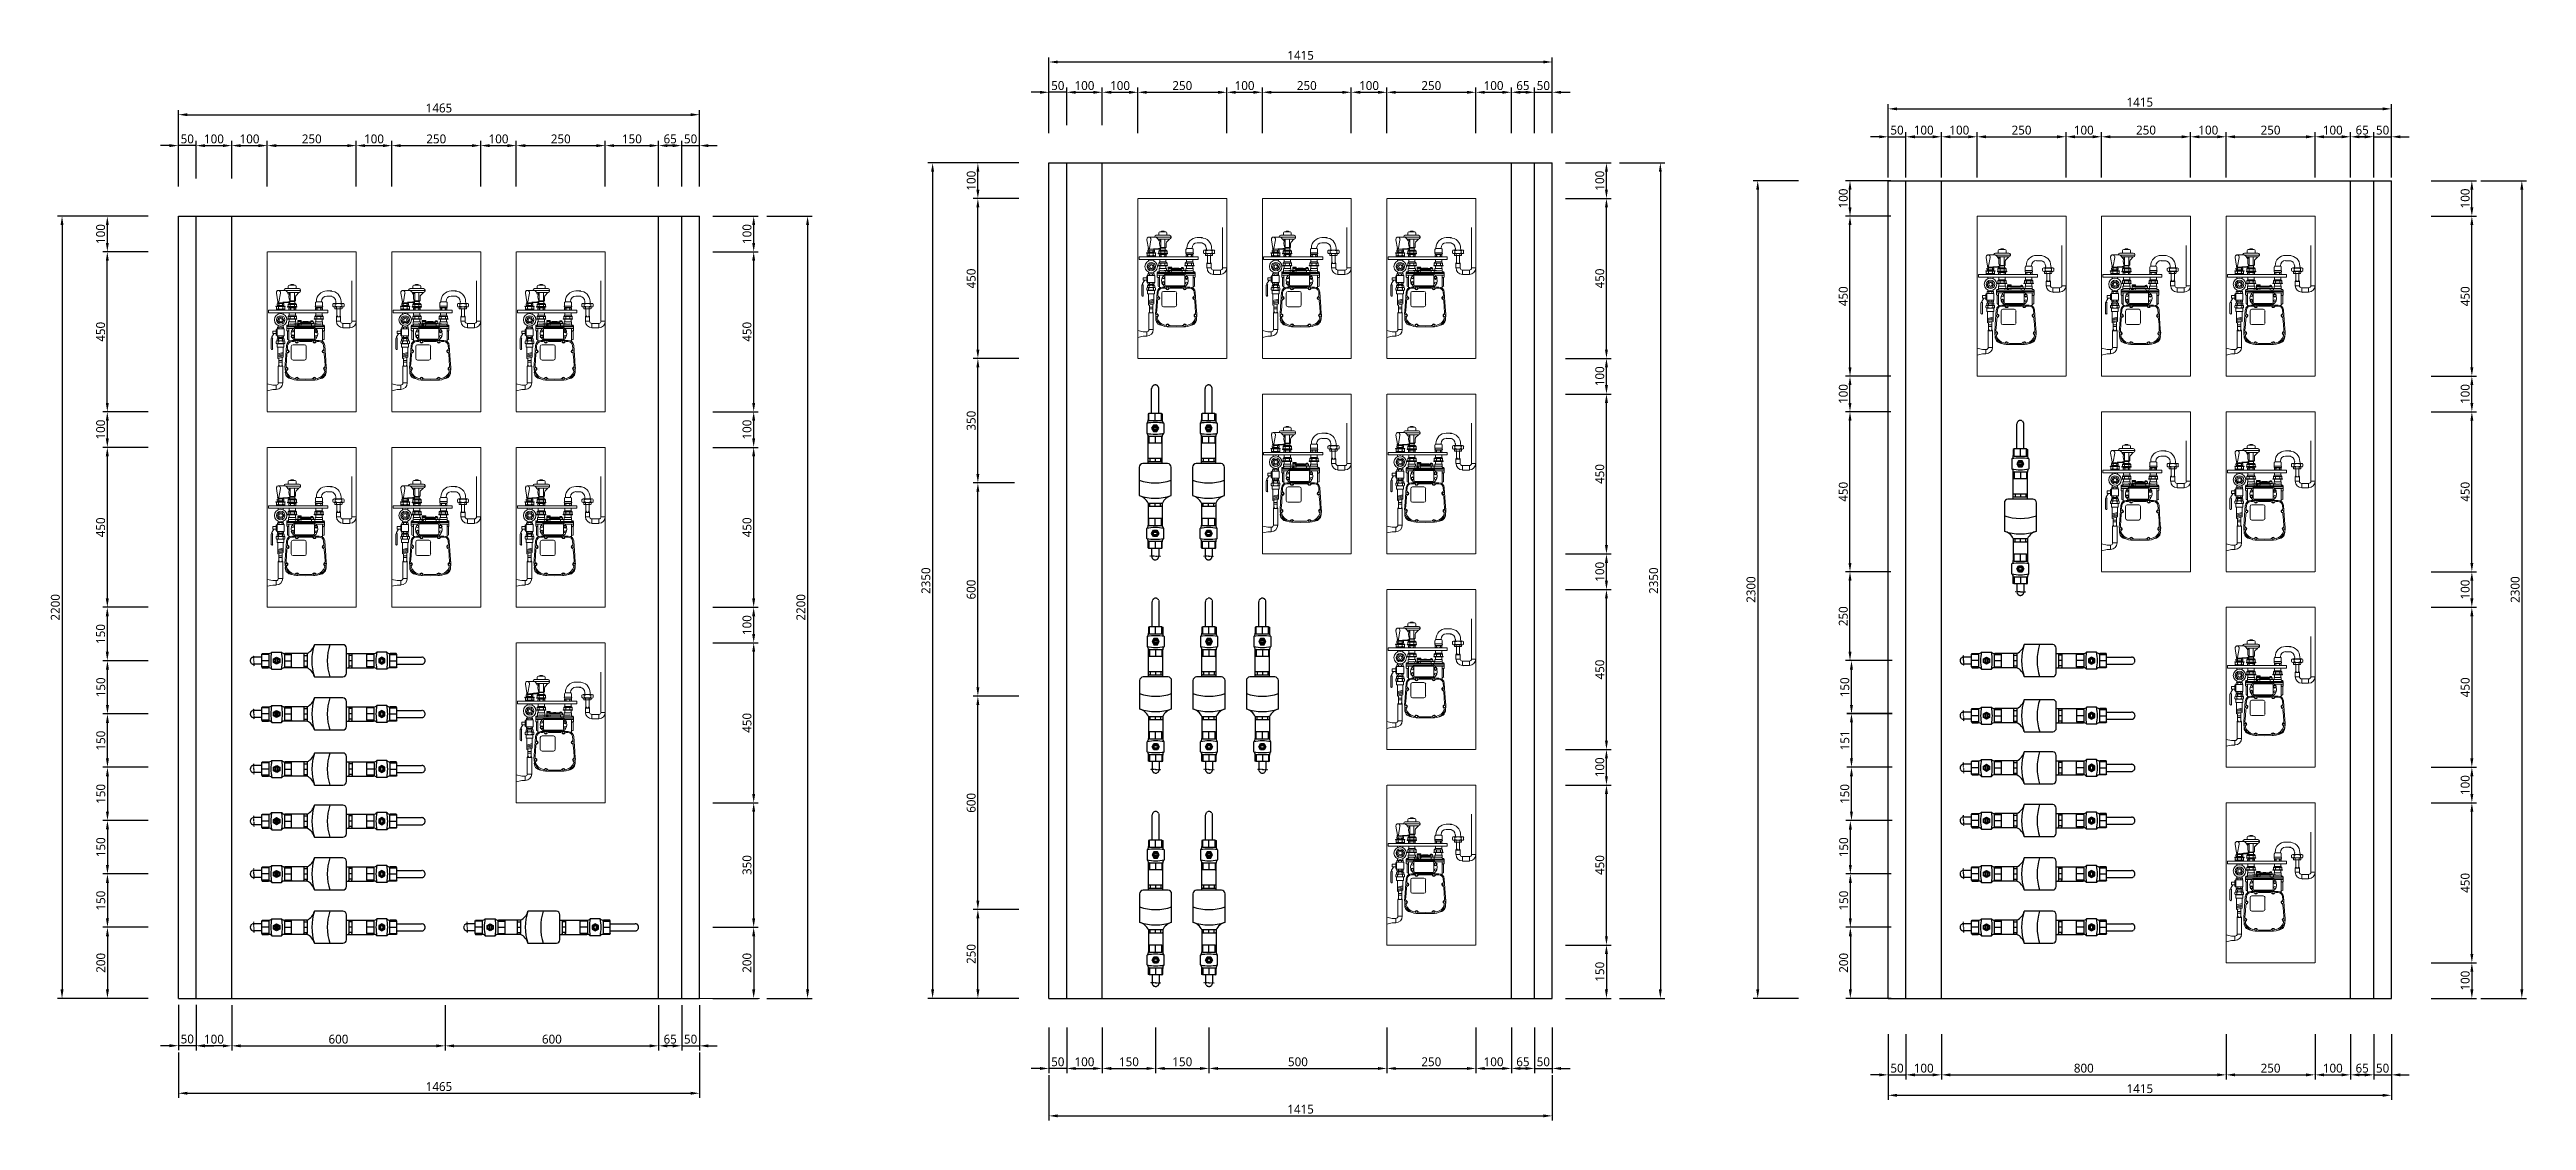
# Model space of a CAD drawing. Header units: millimetres. Extents: x -9013 to 516, y -36629 to 6082.
# Drawn here: x -7539 to -576, y -10516 to -7504 of the extents above; entities that cross this region are included whole.
import ezdxf

# ---------------------------------------------------------------- set-up
doc = ezdxf.new("R2010")
doc.units = ezdxf.units.MM
doc.header["$LTSCALE"] = 0.05
for name, pattern in [('CENTER', [50.8, 31.75, -6.35, 6.35, -6.35]), ('CENTER2', [28.575, 19.05, -3.175, 3.175, -3.175]), ('DASHDOT', [0.618421, 0.309211, -0.154605, 0, -0.154605])]:
    doc.linetypes.add(name, pattern=pattern)
doc.layers.get('0').update_dxf_attribs({"lineweight": 18})
doc.layers.get('Defpoints').update_dxf_attribs({"color": 140, "lineweight": 18})
for name, color, linetype in [('1', 7, 'Continuous'), ('1CO', 4, 'Continuous'), ('2CONC', 4, 'Continuous'), ('HVAL___2CO', 7, 'Continuous'), ('HWAT__3CO', 1, 'Continuous'), ('HWAT___1DD', 4, 'DASHDOT'), ('HWAT___5CS', 3, 'CENTER2')]:
    doc.layers.add(name, color=color, linetype=linetype)
doc.layers.add('G-Anno-Std-Cntr', color=1, linetype='CENTER2', lineweight=18)
doc.styles.add('trebuchet_MS', font='trebuc.ttf')
doc.dimstyles.new('MGP', dxfattribs={"dimtxt": 2.5, "dimasz": 2.5, "dimexe": 1.25, "dimexo": 0.625, "dimtad": 1, "dimdec": 0, "dimtxsty": 'trebuchet_MS', "dimcen": 2.5, "dimclrt": 7, "dimadec": 0, "dimazin": 0, "dimtfac": 1, "dimtdec": 0, "dimtmove": 0, "dimatfit": 3, "dimfxl": 1.148294, "dimfxlon": 1, "dimarcsym": 2})

msp = doc.modelspace()

# ---------------------------------------------------------------- blocks, each defined once
blk = doc.blocks.new('*D332')
at = {"color": 0, "lineweight": -2, "transparency": 16777216}
for p, q in [((-2370.2, -10330.7), (-2370.2, -10458.5)), ((-955.2, -10330.7), (-955.2, -10458.5)), ((-2345.2, -10445.5), (-980.2, -10445.5))]:
    blk.add_line(p, q, dxfattribs=at)
at = {"color": 0, "transparency": 16777216}
for points in [[(-2345.2, -10441.3), (-2345.2, -10449.6), (-2370.2, -10445.5)], [(-980.2, -10441.3), (-980.2, -10449.6), (-955.2, -10445.5)]]:
    blk.add_solid(points, dxfattribs=at)
at = {"layer": 'Defpoints', "color": 0, "transparency": 16777216}
for p in [(-2370.2, -10134), (-955.2, -10113.5), (-955.2, -10445.5)]:
    blk.add_point(p, dxfattribs=at)
at = {"color": 7, "transparency": 16777216, "insert": (-1662.7, -10426.8), "char_height": 25, "attachment_point": 5, "style": 'trebuchet_MS'}
blk.add_mtext('1415', dxfattribs=at)
blk = doc.blocks.new('*D333')
at = {"color": 0, "lineweight": -2, "transparency": 16777216}
for p, q in [((-2361.7, -9972.8), (-2489.5, -9972.8)), ((-2476.5, -9997.8), (-2476.5, -10147.8)), ((-2361.7, -10172.8), (-2489.5, -10172.8))]:
    blk.add_line(p, q, dxfattribs=at)
at = {"color": 0, "transparency": 16777216}
for points in [[(-2480.7, -9997.8), (-2472.3, -9997.8), (-2476.5, -9972.8)], [(-2480.7, -10147.8), (-2472.3, -10147.8), (-2476.5, -10172.8)]]:
    blk.add_solid(points, dxfattribs=at)
at = {"layer": 'Defpoints', "color": 0, "transparency": 16777216}
for p in [(-2320.2, -9972.8), (-2476.5, -10172.8), (-2320.2, -10172.8)]:
    blk.add_point(p, dxfattribs=at)
at = {"color": 7, "transparency": 16777216, "insert": (-2495.2, -10072.8), "char_height": 25, "attachment_point": 5, "rotation": 90, "style": 'trebuchet_MS'}
blk.add_mtext('200', dxfattribs=at)
blk = doc.blocks.new('*D334')
at = {"color": 0, "lineweight": -2, "transparency": 16777216}
for p, q in [((-2361.7, -9822.8), (-2489.5, -9822.8)), ((-2476.5, -9947.8), (-2476.5, -9847.8)), ((-2361.7, -9972.8), (-2489.5, -9972.8))]:
    blk.add_line(p, q, dxfattribs=at)
at = {"color": 0, "transparency": 16777216}
for points in [[(-2480.7, -9847.8), (-2472.3, -9847.8), (-2476.5, -9822.8)], [(-2480.7, -9947.8), (-2472.3, -9947.8), (-2476.5, -9972.8)]]:
    blk.add_solid(points, dxfattribs=at)
at = {"layer": 'Defpoints', "color": 0, "transparency": 16777216}
for p in [(-2476.5, -9822.8), (-2320.2, -9822.8), (-2320.2, -9972.8)]:
    blk.add_point(p, dxfattribs=at)
at = {"color": 7, "transparency": 16777216, "insert": (-2495.2, -9897.8), "char_height": 25, "attachment_point": 5, "rotation": 90, "style": 'trebuchet_MS'}
blk.add_mtext('150', dxfattribs=at)
blk = doc.blocks.new('*D335')
at = {"color": 0, "lineweight": -2, "transparency": 16777216}
for p, q in [((-2361.7, -9672.8), (-2489.5, -9672.8)), ((-2476.5, -9797.8), (-2476.5, -9697.8)), ((-2361.7, -9822.8), (-2489.5, -9822.8))]:
    blk.add_line(p, q, dxfattribs=at)
at = {"color": 0, "transparency": 16777216}
for points in [[(-2480.7, -9697.8), (-2472.3, -9697.8), (-2476.5, -9672.8)], [(-2480.7, -9797.8), (-2472.3, -9797.8), (-2476.5, -9822.8)]]:
    blk.add_solid(points, dxfattribs=at)
at = {"layer": 'Defpoints', "color": 0, "transparency": 16777216}
for p in [(-2476.5, -9672.8), (-2320.2, -9672.8), (-2320.2, -9822.8)]:
    blk.add_point(p, dxfattribs=at)
at = {"color": 7, "transparency": 16777216, "insert": (-2495.2, -9747.8), "char_height": 25, "attachment_point": 5, "rotation": 90, "style": 'trebuchet_MS'}
blk.add_mtext('150', dxfattribs=at)
blk = doc.blocks.new('*D336')
at = {"color": 0, "lineweight": -2, "transparency": 16777216}
for p, q in [((-2358.5, -9522.8), (-2486.3, -9522.8)), ((-2473.3, -9647.8), (-2473.3, -9547.8)), ((-2358.5, -9672.8), (-2486.3, -9672.8))]:
    blk.add_line(p, q, dxfattribs=at)
at = {"color": 0, "transparency": 16777216}
for points in [[(-2477.5, -9547.8), (-2469.2, -9547.8), (-2473.3, -9522.8)], [(-2477.5, -9647.8), (-2469.2, -9647.8), (-2473.3, -9672.8)]]:
    blk.add_solid(points, dxfattribs=at)
at = {"layer": 'Defpoints', "color": 0, "transparency": 16777216}
for p in [(-2473.3, -9522.8), (-2320.2, -9522.8), (-2320.2, -9672.8)]:
    blk.add_point(p, dxfattribs=at)
at = {"color": 7, "transparency": 16777216, "insert": (-2492.1, -9597.8), "char_height": 25, "attachment_point": 5, "rotation": 90, "style": 'trebuchet_MS'}
blk.add_mtext('150', dxfattribs=at)
blk = doc.blocks.new('*D337')
at = {"color": 0, "lineweight": -2, "transparency": 16777216}
for p, q in [((-2358.5, -9371.5), (-2486.3, -9371.5)), ((-2473.3, -9396.5), (-2473.3, -9497.8)), ((-2358.5, -9522.8), (-2486.3, -9522.8))]:
    blk.add_line(p, q, dxfattribs=at)
at = {"color": 0, "transparency": 16777216}
for points in [[(-2477.5, -9396.5), (-2469.2, -9396.5), (-2473.3, -9371.5)], [(-2477.5, -9497.8), (-2469.2, -9497.8), (-2473.3, -9522.8)]]:
    blk.add_solid(points, dxfattribs=at)
at = {"layer": 'Defpoints', "color": 0, "transparency": 16777216}
for p in [(-2068.1, -9371.5), (-2473.3, -9522.8), (-2068.2, -9522.8)]:
    blk.add_point(p, dxfattribs=at)
at = {"color": 7, "transparency": 16777216, "insert": (-2492, -9447.1), "char_height": 25, "attachment_point": 5, "rotation": 90, "style": 'trebuchet_MS'}
blk.add_mtext('151', dxfattribs=at)
blk = doc.blocks.new('*D338')
at = {"color": 0, "lineweight": -2, "transparency": 16777216}
for p, q in [((-2358.5, -9222.8), (-2486.3, -9222.8)), ((-2473.3, -9347.8), (-2473.3, -9247.8)), ((-2358.5, -9372.8), (-2486.3, -9372.8))]:
    blk.add_line(p, q, dxfattribs=at)
at = {"color": 0, "transparency": 16777216}
for points in [[(-2477.5, -9247.8), (-2469.2, -9247.8), (-2473.3, -9222.8)], [(-2477.5, -9347.8), (-2469.2, -9347.8), (-2473.3, -9372.8)]]:
    blk.add_solid(points, dxfattribs=at)
at = {"layer": 'Defpoints', "color": 0, "transparency": 16777216}
for p in [(-2473.3, -9222.8), (-2068.2, -9222.8), (-2068.2, -9372.8)]:
    blk.add_point(p, dxfattribs=at)
at = {"color": 7, "transparency": 16777216, "insert": (-2492.1, -9297.8), "char_height": 25, "attachment_point": 5, "rotation": 90, "style": 'trebuchet_MS'}
blk.add_mtext('150', dxfattribs=at)
blk = doc.blocks.new('*D339')
at = {"color": 0, "lineweight": -2, "transparency": 16777216}
for p, q in [((-2622.1, -7872.8), (-2749.9, -7872.8)), ((-2736.9, -7897.8), (-2736.9, -10147.8)), ((-2622.1, -10172.8), (-2749.9, -10172.8))]:
    blk.add_line(p, q, dxfattribs=at)
at = {"color": 0, "transparency": 16777216}
for points in [[(-2741.1, -7897.8), (-2732.8, -7897.8), (-2736.9, -7872.8)], [(-2741.1, -10147.8), (-2732.8, -10147.8), (-2736.9, -10172.8)]]:
    blk.add_solid(points, dxfattribs=at)
at = {"layer": 'Defpoints', "color": 0, "transparency": 16777216}
for p in [(-2370.2, -7872.8), (-2736.9, -10172.8), (-2370.2, -10172.8)]:
    blk.add_point(p, dxfattribs=at)
at = {"color": 7, "transparency": 16777216, "insert": (-2755.7, -9022.8), "char_height": 25, "attachment_point": 5, "rotation": 90, "style": 'trebuchet_MS'}
blk.add_mtext('2300', dxfattribs=at)
blk = doc.blocks.new('*D340')
at = {"color": 0, "lineweight": -2, "transparency": 16777216}
for p, q in [((-1420.2, -10273.1), (-1420.2, -10400.9)), ((-1170.2, -10273.1), (-1170.2, -10400.9)), ((-1395.2, -10387.9), (-1195.2, -10387.9))]:
    blk.add_line(p, q, dxfattribs=at)
at = {"color": 0, "transparency": 16777216}
for points in [[(-1395.2, -10383.8), (-1395.2, -10392.1), (-1420.2, -10387.9)], [(-1195.2, -10383.8), (-1195.2, -10392.1), (-1170.2, -10387.9)]]:
    blk.add_solid(points, dxfattribs=at)
at = {"layer": 'Defpoints', "color": 0, "transparency": 16777216}
for p in [(-1420.2, -10072.8), (-1170.2, -10072.8), (-1170.2, -10387.9)]:
    blk.add_point(p, dxfattribs=at)
at = {"color": 7, "transparency": 16777216, "insert": (-1295.2, -10369.2), "char_height": 25, "attachment_point": 5, "style": 'trebuchet_MS'}
blk.add_mtext('250', dxfattribs=at)
blk = doc.blocks.new('*D341')
at = {"color": 0, "lineweight": -2, "transparency": 16777216}
for p, q in [((-1170.2, -10273.1), (-1170.2, -10400.9)), ((-1070.2, -10273.1), (-1070.2, -10400.9)), ((-1145.2, -10387.9), (-1095.2, -10387.9))]:
    blk.add_line(p, q, dxfattribs=at)
at = {"color": 0, "transparency": 16777216}
for points in [[(-1145.2, -10383.8), (-1145.2, -10392.1), (-1170.2, -10387.9)], [(-1095.2, -10383.8), (-1095.2, -10392.1), (-1070.2, -10387.9)]]:
    blk.add_solid(points, dxfattribs=at)
at = {"layer": 'Defpoints', "color": 0, "transparency": 16777216}
for p in [(-1170.2, -10072.8), (-1070.2, -10072.8), (-1070.2, -10387.9)]:
    blk.add_point(p, dxfattribs=at)
at = {"color": 7, "transparency": 16777216, "insert": (-1120.2, -10369.2), "char_height": 25, "attachment_point": 5, "style": 'trebuchet_MS'}
blk.add_mtext('100', dxfattribs=at)
blk = doc.blocks.new('*D342')
at = {"color": 0, "lineweight": -2, "transparency": 16777216}
for p, q in [((-1070.2, -10273.1), (-1070.2, -10400.9)), ((-1005.2, -10273.1), (-1005.2, -10400.9)), ((-1045.2, -10387.9), (-1030.2, -10387.9))]:
    blk.add_line(p, q, dxfattribs=at)
at = {"color": 0, "transparency": 16777216}
for points in [[(-1045.2, -10383.8), (-1045.2, -10392.1), (-1070.2, -10387.9)], [(-1030.2, -10383.8), (-1030.2, -10392.1), (-1005.2, -10387.9)]]:
    blk.add_solid(points, dxfattribs=at)
at = {"layer": 'Defpoints', "color": 0, "transparency": 16777216}
for p in [(-1070.2, -10072.8), (-1005.2, -10072.8), (-1005.2, -10387.9)]:
    blk.add_point(p, dxfattribs=at)
at = {"color": 7, "transparency": 16777216, "insert": (-1037.7, -10369.2), "char_height": 25, "attachment_point": 5, "style": 'trebuchet_MS'}
blk.add_mtext('65', dxfattribs=at)
blk = doc.blocks.new('*D343')
at = {"color": 0, "lineweight": -2, "transparency": 16777216}
for p, q in [((-1005.2, -10273.1), (-1005.2, -10400.9)), ((-955.2, -10273.1), (-955.2, -10400.9)), ((-1030.2, -10387.9), (-1055.2, -10387.9)), ((-1005.2, -10387.9), (-955.2, -10387.9)), ((-930.2, -10387.9), (-905.2, -10387.9))]:
    blk.add_line(p, q, dxfattribs=at)
at = {"color": 0, "transparency": 16777216}
for points in [[(-1030.2, -10383.8), (-1030.2, -10392.1), (-1005.2, -10387.9)], [(-930.2, -10383.8), (-930.2, -10392.1), (-955.2, -10387.9)]]:
    blk.add_solid(points, dxfattribs=at)
at = {"layer": 'Defpoints', "color": 0, "transparency": 16777216}
for p in [(-1005.2, -10106.7), (-955.2, -10106.7), (-955.2, -10387.9)]:
    blk.add_point(p, dxfattribs=at)
at = {"color": 7, "transparency": 16777216, "insert": (-980.2, -10369.2), "char_height": 25, "attachment_point": 5, "style": 'trebuchet_MS'}
blk.add_mtext('50', dxfattribs=at)
blk = doc.blocks.new('*D344')
at = {"color": 0, "lineweight": -2, "transparency": 16777216}
for p, q in [((-844.1, -10072.8), (-716.3, -10072.8)), ((-729.3, -10097.8), (-729.3, -10147.8)), ((-844.1, -10172.8), (-716.3, -10172.8))]:
    blk.add_line(p, q, dxfattribs=at)
at = {"color": 0, "transparency": 16777216}
for points in [[(-733.5, -10097.8), (-725.1, -10097.8), (-729.3, -10072.8)], [(-733.5, -10147.8), (-725.1, -10147.8), (-729.3, -10172.8)]]:
    blk.add_solid(points, dxfattribs=at)
at = {"layer": 'Defpoints', "color": 0, "transparency": 16777216}
for p in [(-1170.2, -10072.8), (-1170.2, -10172.8), (-729.3, -10172.8)]:
    blk.add_point(p, dxfattribs=at)
at = {"color": 7, "transparency": 16777216, "insert": (-748, -10122.8), "char_height": 25, "attachment_point": 5, "rotation": 90, "style": 'trebuchet_MS'}
blk.add_mtext('100', dxfattribs=at)
blk = doc.blocks.new('*D345')
at = {"color": 0, "lineweight": -2, "transparency": 16777216}
for p, q in [((-844.1, -9622.8), (-716.3, -9622.8)), ((-729.3, -10047.8), (-729.3, -9647.8)), ((-844.1, -10072.8), (-716.3, -10072.8))]:
    blk.add_line(p, q, dxfattribs=at)
at = {"color": 0, "transparency": 16777216}
for points in [[(-733.5, -9647.8), (-725.1, -9647.8), (-729.3, -9622.8)], [(-733.5, -10047.8), (-725.1, -10047.8), (-729.3, -10072.8)]]:
    blk.add_solid(points, dxfattribs=at)
at = {"layer": 'Defpoints', "color": 0, "transparency": 16777216}
for p in [(-1170.2, -9622.8), (-729.3, -9622.8), (-1170.2, -10072.8)]:
    blk.add_point(p, dxfattribs=at)
at = {"color": 7, "transparency": 16777216, "insert": (-748, -9847.8), "char_height": 25, "attachment_point": 5, "rotation": 90, "style": 'trebuchet_MS'}
blk.add_mtext('450', dxfattribs=at)
blk = doc.blocks.new('*D346')
at = {"color": 0, "lineweight": -2, "transparency": 16777216}
for p, q in [((-844.1, -9522.8), (-716.3, -9522.8)), ((-729.3, -9597.8), (-729.3, -9547.8)), ((-844.1, -9622.8), (-716.3, -9622.8))]:
    blk.add_line(p, q, dxfattribs=at)
at = {"color": 0, "transparency": 16777216}
for points in [[(-733.5, -9547.8), (-725.1, -9547.8), (-729.3, -9522.8)], [(-733.5, -9597.8), (-725.1, -9597.8), (-729.3, -9622.8)]]:
    blk.add_solid(points, dxfattribs=at)
at = {"layer": 'Defpoints', "color": 0, "transparency": 16777216}
for p in [(-1170.2, -9522.8), (-729.3, -9522.8), (-1170.2, -9622.8)]:
    blk.add_point(p, dxfattribs=at)
at = {"color": 7, "transparency": 16777216, "insert": (-748, -9572.8), "char_height": 25, "attachment_point": 5, "rotation": 90, "style": 'trebuchet_MS'}
blk.add_mtext('100', dxfattribs=at)
blk = doc.blocks.new('*D347')
at = {"color": 0, "lineweight": -2, "transparency": 16777216}
for p, q in [((-844.1, -8522.8), (-716.3, -8522.8)), ((-729.3, -8947.8), (-729.3, -8547.8)), ((-844.1, -8972.8), (-716.3, -8972.8))]:
    blk.add_line(p, q, dxfattribs=at)
at = {"color": 0, "transparency": 16777216}
for points in [[(-733.5, -8547.8), (-725.1, -8547.8), (-729.3, -8522.8)], [(-733.5, -8947.8), (-725.1, -8947.8), (-729.3, -8972.8)]]:
    blk.add_solid(points, dxfattribs=at)
at = {"layer": 'Defpoints', "color": 0, "transparency": 16777216}
for p in [(-1170.2, -8522.8), (-729.3, -8522.8), (-1170.2, -8972.8)]:
    blk.add_point(p, dxfattribs=at)
at = {"color": 7, "transparency": 16777216, "insert": (-748, -8747.8), "char_height": 25, "attachment_point": 5, "rotation": 90, "style": 'trebuchet_MS'}
blk.add_mtext('450', dxfattribs=at)
blk = doc.blocks.new('*D348')
at = {"color": 0, "lineweight": -2, "transparency": 16777216}
for p, q in [((-844.1, -8422.8), (-716.3, -8422.8)), ((-729.3, -8497.8), (-729.3, -8447.8)), ((-844.1, -8522.8), (-716.3, -8522.8))]:
    blk.add_line(p, q, dxfattribs=at)
at = {"color": 0, "transparency": 16777216}
for points in [[(-733.5, -8447.8), (-725.1, -8447.8), (-729.3, -8422.8)], [(-733.5, -8497.8), (-725.1, -8497.8), (-729.3, -8522.8)]]:
    blk.add_solid(points, dxfattribs=at)
at = {"layer": 'Defpoints', "color": 0, "transparency": 16777216}
for p in [(-1170.2, -8422.8), (-729.3, -8422.8), (-1170.2, -8522.8)]:
    blk.add_point(p, dxfattribs=at)
at = {"color": 7, "transparency": 16777216, "insert": (-748, -8472.8), "char_height": 25, "attachment_point": 5, "rotation": 90, "style": 'trebuchet_MS'}
blk.add_mtext('100', dxfattribs=at)
blk = doc.blocks.new('*D349')
at = {"color": 0, "lineweight": -2, "transparency": 16777216}
for p, q in [((-844.1, -7972.8), (-716.3, -7972.8)), ((-729.3, -8397.8), (-729.3, -7997.8)), ((-844.1, -8422.8), (-716.3, -8422.8))]:
    blk.add_line(p, q, dxfattribs=at)
at = {"color": 0, "transparency": 16777216}
for points in [[(-733.5, -7997.8), (-725.1, -7997.8), (-729.3, -7972.8)], [(-733.5, -8397.8), (-725.1, -8397.8), (-729.3, -8422.8)]]:
    blk.add_solid(points, dxfattribs=at)
at = {"layer": 'Defpoints', "color": 0, "transparency": 16777216}
for p in [(-1170.2, -7972.8), (-729.3, -7972.8), (-1170.2, -8422.8)]:
    blk.add_point(p, dxfattribs=at)
at = {"color": 7, "transparency": 16777216, "insert": (-748, -8197.8), "char_height": 25, "attachment_point": 5, "rotation": 90, "style": 'trebuchet_MS'}
blk.add_mtext('450', dxfattribs=at)
blk = doc.blocks.new('*D350')
at = {"color": 0, "lineweight": -2, "transparency": 16777216}
for p, q in [((-844.1, -7872.8), (-716.3, -7872.8)), ((-729.3, -7947.8), (-729.3, -7897.8)), ((-844.1, -7972.8), (-716.3, -7972.8))]:
    blk.add_line(p, q, dxfattribs=at)
at = {"color": 0, "transparency": 16777216}
for points in [[(-733.5, -7897.8), (-725.1, -7897.8), (-729.3, -7872.8)], [(-733.5, -7947.8), (-725.1, -7947.8), (-729.3, -7972.8)]]:
    blk.add_solid(points, dxfattribs=at)
at = {"layer": 'Defpoints', "color": 0, "transparency": 16777216}
for p in [(-1186.5, -7872.8), (-729.3, -7872.8), (-1170.2, -7972.8)]:
    blk.add_point(p, dxfattribs=at)
at = {"color": 7, "transparency": 16777216, "insert": (-748, -7922.8), "char_height": 25, "attachment_point": 5, "rotation": 90, "style": 'trebuchet_MS'}
blk.add_mtext('100', dxfattribs=at)
blk = doc.blocks.new('*D351')
at = {"color": 0, "lineweight": -2, "transparency": 16777216}
for p, q in [((-844.1, -8972.8), (-716.3, -8972.8)), ((-729.3, -8997.8), (-729.3, -9047.8)), ((-844.1, -9072.8), (-716.3, -9072.8))]:
    blk.add_line(p, q, dxfattribs=at)
at = {"color": 0, "transparency": 16777216}
for points in [[(-733.5, -8997.8), (-725.1, -8997.8), (-729.3, -8972.8)], [(-733.5, -9047.8), (-725.1, -9047.8), (-729.3, -9072.8)]]:
    blk.add_solid(points, dxfattribs=at)
at = {"layer": 'Defpoints', "color": 0, "transparency": 16777216}
for p in [(-1170.2, -8972.8), (-1170.2, -9072.8), (-729.3, -9072.8)]:
    blk.add_point(p, dxfattribs=at)
at = {"color": 7, "transparency": 16777216, "insert": (-748, -9022.8), "char_height": 25, "attachment_point": 5, "rotation": 90, "style": 'trebuchet_MS'}
blk.add_mtext('100', dxfattribs=at)
blk = doc.blocks.new('*D352')
at = {"color": 0, "lineweight": -2, "transparency": 16777216}
for p, q in [((-844.1, -9072.8), (-716.3, -9072.8)), ((-729.3, -9097.8), (-729.3, -9497.8)), ((-844.1, -9522.8), (-716.3, -9522.8))]:
    blk.add_line(p, q, dxfattribs=at)
at = {"color": 0, "transparency": 16777216}
for points in [[(-733.5, -9097.8), (-725.1, -9097.8), (-729.3, -9072.8)], [(-733.5, -9497.8), (-725.1, -9497.8), (-729.3, -9522.8)]]:
    blk.add_solid(points, dxfattribs=at)
at = {"layer": 'Defpoints', "color": 0, "transparency": 16777216}
for p in [(-1170.2, -9072.8), (-1170.2, -9522.8), (-729.3, -9522.8)]:
    blk.add_point(p, dxfattribs=at)
at = {"color": 7, "transparency": 16777216, "insert": (-748, -9297.8), "char_height": 25, "attachment_point": 5, "rotation": 90, "style": 'trebuchet_MS'}
blk.add_mtext('450', dxfattribs=at)
blk = doc.blocks.new('*D353')
at = {"color": 0, "lineweight": -2, "transparency": 16777216}
for p, q in [((-703.6, -7872.8), (-575.8, -7872.8)), ((-588.8, -7897.8), (-588.8, -10147.8)), ((-703.6, -10172.8), (-575.8, -10172.8))]:
    blk.add_line(p, q, dxfattribs=at)
at = {"color": 0, "transparency": 16777216}
for points in [[(-592.9, -7897.8), (-584.6, -7897.8), (-588.8, -7872.8)], [(-592.9, -10147.8), (-584.6, -10147.8), (-588.8, -10172.8)]]:
    blk.add_solid(points, dxfattribs=at)
at = {"layer": 'Defpoints', "color": 0, "transparency": 16777216}
for p in [(-955.2, -7872.8), (-955.2, -10172.8), (-588.8, -10172.8)]:
    blk.add_point(p, dxfattribs=at)
at = {"color": 7, "transparency": 16777216, "insert": (-607.5, -9022.8), "char_height": 25, "attachment_point": 5, "rotation": 90, "style": 'trebuchet_MS'}
blk.add_mtext('2300', dxfattribs=at)
blk = doc.blocks.new('gas meter 1')
at = {"layer": '1', "color": 0, "lineweight": 5}
for points in [[(-6450.5, 3056.3), (-6454.8, 3081)], [(-6447.7, 3056.3), (-6443.4, 3081)], [(-6447, 3088.4), (-6429.8, 3088.4)], [(-6432.9, 3089.2), (-6432.9, 3088.4)], [(-6386.7, 3088), (-6429, 3088)], [(-6391.4, 3093.5), (-6428.6, 3093.5)], [(-6423.5, 3082.5), (-6391.4, 3082.5)], [(-6421.9, 3093.5), (-6422.3, 3093.5)], [(-6421.2, 3100.1), (-6421.2, 3094.3)], [(-6418, 3103.3), (-6402, 3103.3)], [(-6415.7, 3058.7), (-6415.7, 3082.5)], [(-6413.7, 3103.3), (-6413.7, 3105.2), (-6406.3, 3105.2), (-6406.3, 3103.3)], [(-6404, 3058.7), (-6404, 3082.5)], [(-6404, 3079.4), (-6404, 3073.5)], [(-6400.8, 3060.3), (-6400.8, 3071.2)], [(-6399.3, 3074.3), (-6391.4, 3082.5)], [(-6398.9, 3100.1), (-6398.9, 3094.3)], [(-6398.5, 3093.5), (-6397.7, 3093.5)], [(-6386.7, 3086.8), (-6386.7, 3089.2)], [(-6313.2, 3086.8), (-6298.4, 3086.8)], [(-6313.2, 3072), (-6298.4, 3072)], [(-6476.7, 3032.9), (-6476.7, 3025.5), (-6310.5, 3025.5)], [(-6476.7, 3032.9), (-6310.5, 3032.9)], [(-6429.8, 3043.8), (-6456, 3043.8)], [(-6456, 3043.8), (-6456, 3042.7)], [(-6456, 3042.7), (-6429.8, 3042.7)], [(-6430.9, 3042.7), (-6454.4, 3042.7)], [(-6454.4, 3037.2), (-6454.4, 3042.7)], [(-6453.2, 3035.6), (-6454.4, 3037.2)], [(-6454.4, 3037.2), (-6454.4, 3035.6)], [(-6453.2, 3035.6), (-6454.4, 3035.6), (-6451.7, 3032.9)], [(-6432.1, 3035.6), (-6453.2, 3035.6)], [(-6452.4, 3047.4), (-6452.4, 3050.9)], [(-6447, 2997.7), (-6451.7, 3005.1), (-6447, 3012.9), (-6438.4, 3012.9), (-6433.7, 3005.1), (-6438.4, 2997.7), (-6447, 2997.7)], [(-6451.3, 3054.8), (-6451.3, 3055.6)], [(-6451.3, 3046.2), (-6434.5, 3046.2), (-6451.3, 3046.2), (-6434.5, 3046.2)], [(-6451.3, 3043.8), (-6451.3, 3046.2)], [(-6422.3, 3056), (-6450.9, 3054)], [(-6450.9, 3056), (-6450.5, 3056)], [(-6450.5, 3035.6), (-6448.5, 3037.2)], [(-6450.1, 3051.7), (-6450.1, 3054)], [(-6435.2, 3051.7), (-6450.1, 3051.7)], [(-6450.1, 3021.5), (-6450.1, 3025.5)], [(-6435.6, 3051.7), (-6449.7, 3051.7)], [(-6435.6, 3046.2), (-6449.7, 3046.2)], [(-6448.5, 3037.2), (-6448.5, 3042.7)], [(-6448.5, 3037.2), (-6446.6, 3035.6)], [(-6448.1, 3047.4), (-6448.1, 3050.9)], [(-6447.7, 3046.2), (-6438.4, 3046.2)], [(-6447, 3051.7), (-6439.1, 3051.7)], [(-6436.8, 3037.6), (-6438.8, 3035.6)], [(-6437.2, 3047.4), (-6437.2, 3050.9)], [(-6436.8, 3037.6), (-6436.8, 3042.7)], [(-6434.8, 3035.6), (-6436.8, 3037.6)], [(-6435.2, 3051.7), (-6435.2, 3055.2)], [(-6435.2, 3054), (-6416.5, 3054)], [(-6435.2, 3021.5), (-6435.2, 3025.5)], [(-6434.5, 3043.8), (-6434.5, 3046.2)], [(-6433.7, 3032.9), (-6430.9, 3035.6), (-6432.1, 3035.6)], [(-6433.3, 3047.4), (-6433.3, 3050.9)], [(-6430.9, 3035.6), (-6430.9, 3037.2), (-6432.1, 3035.6)], [(-6430.9, 3037.2), (-6430.9, 3042.7)], [(-6429.8, 3042.7), (-6429.8, 3043.8)], [(-6423.1, 3042.7), (-6396.9, 3042.7)], [(-6423.1, 3041.1), (-6423.1, 3042.7)], [(-6396.9, 3041.1), (-6423.1, 3041.1)], [(-6423.1, 3008.6), (-6396.9, 3008.6)], [(-6423.1, 3007.5), (-6423.1, 3008.6)], [(-6396.9, 3007.5), (-6423.1, 3007.5)], [(-6419.2, 3056), (-6422.3, 3056)], [(-6421.5, 3048.9), (-6418.8, 3051.7)], [(-6421.5, 3047.7), (-6421.5, 3048.9), (-6420.4, 3048.9), (-6421.5, 3048.1)], [(-6421.5, 3048.1), (-6421.5, 3042.7)], [(-6398.1, 3042.7), (-6421.5, 3042.7)], [(-6399.3, 3015.3), (-6420.4, 3015.3), (-6421.5, 3015.3), (-6418.8, 3018.4)], [(-6421.5, 3013.7), (-6421.5, 3015.3)], [(-6420.4, 3015.3), (-6421.5, 3014.1)], [(-6421.5, 3014.1), (-6421.5, 3008.6)], [(-6398.1, 3008.6), (-6421.5, 3008.6)], [(-6399.3, 3048.9), (-6420.4, 3048.9)], [(-6420.4, 2991.8), (-6420.4, 3000)], [(-6399.7, 3000), (-6420.4, 3000)], [(-6419.6, 3038), (-6419.6, 3034.1)], [(-6400.8, 3051.7), (-6418.8, 3051.7)], [(-6401.2, 3025.5), (-6418.8, 3025.5)], [(-6418.8, 3018.4), (-6418.8, 3025.5)], [(-6401.2, 3018.4), (-6418.8, 3018.4)], [(-6418.8, 3000), (-6418.8, 3007.5)], [(-6418.4, 3041.1), (-6418.4, 3039.1)], [(-6418.4, 3039.1), (-6401.6, 3039.1), (-6418.4, 3039.1), (-6401.6, 3039.1)], [(-6417.6, 3048.9), (-6415.7, 3048.1), (-6413.7, 3048.9)], [(-6417.6, 3015.3), (-6415.7, 3014.1), (-6413.7, 3015.3)], [(-6402.4, 3058.7), (-6417.2, 3058.7)], [(-6417.2, 3058.7), (-6417.2, 3057.1), (-6416.5, 3057.1)], [(-6403.2, 3057.1), (-6417.2, 3057.1)], [(-6402.8, 3039.1), (-6416.9, 3039.1)], [(-6416.5, 3051.7), (-6416.5, 3057.1)], [(-6415.7, 3048.1), (-6415.7, 3042.7)], [(-6415.7, 3014.1), (-6415.7, 3008.6)], [(-6415.7, 2993.8), (-6394.6, 2995), (-6350.8, 2995), (-6329.7, 2993.8)], [(-6415.3, 3038), (-6415.3, 3034.1)], [(-6414.9, 3039.1), (-6405.5, 3039.1)], [(-6402, 3048.9), (-6404, 3047.7), (-6405.9, 3048.9)], [(-6404, 3013.7), (-6405.9, 3015.3)], [(-6404.3, 3038), (-6404.3, 3034.1)], [(-6404, 3047.7), (-6404, 3042.7)], [(-6402, 3015.3), (-6404, 3013.7)], [(-6404, 3013.7), (-6404, 3008.6)], [(-6402.4, 3058.7), (-6402.4, 3058.7), (-6402.4, 3057.1), (-6403.2, 3057.1)], [(-6403.2, 3051.7), (-6403.2, 3057.1)], [(-6401.6, 3041.1), (-6401.6, 3039.1)], [(-6401.2, 3018.4), (-6401.2, 3025.5)], [(-6399.3, 3015.3), (-6398.1, 3015.3), (-6401.2, 3018.4)], [(-6401.2, 3000), (-6401.2, 3007.5)], [(-6398.1, 3047.7), (-6399.3, 3048.9), (-6398.1, 3048.9), (-6400.8, 3051.7)], [(-6400.4, 3038), (-6400.4, 3034.1)], [(-6399.7, 2995), (-6399.7, 3000)], [(-6398.1, 3013.7), (-6399.3, 3015.3)], [(-6398.1, 3047.7), (-6398.1, 3048.9)], [(-6398.1, 3047.7), (-6398.1, 3042.7)], [(-6398.1, 3013.7), (-6398.1, 3015.3)], [(-6398.1, 3013.7), (-6398.1, 3008.6)], [(-6396.9, 3042.7), (-6396.9, 3041.1)], [(-6396.9, 3008.6), (-6396.9, 3007.5)], [(-6394.6, 3003.9), (-6384.8, 3003.9), (-6384.8, 3000)], [(-6394.6, 3003.9), (-6394.6, 2996.5)], [(-6357.8, 2999.6), (-6357.8, 2998.1), (-6386.7, 2998.1), (-6386.7, 2999.6), (-6394.6, 2999.6)], [(-6394.6, 2996.5), (-6394.6, 2995)], [(-6392.2, 3001.6), (-6392.2, 2999.6)], [(-6387.1, 3001.6), (-6389.9, 3001.6), (-6392.2, 3001.6)], [(-6387.1, 2999.6), (-6387.1, 3001.6)], [(-6386.7, 2999.6), (-6386.7, 2998.1)], [(-6386.7, 2998.1), (-6357.8, 2998.1)], [(-6357.8, 3001.6), (-6357.8, 2999.6)], [(-6352.3, 3001.6), (-6355.1, 3001.6), (-6357.8, 3001.6)], [(-6357.8, 2999.6), (-6350.8, 2999.6), (-6350.8, 2996.5)], [(-6352.3, 2999.6), (-6352.3, 3001.6)], [(-6350.8, 2995), (-6350.8, 2996.5)], [(-6321.8, 3008.6), (-6348.4, 3008.6)], [(-6348.4, 3008.6), (-6348.4, 3007.5)], [(-6348.4, 3007.5), (-6321.8, 3007.5)], [(-6343.7, 3018.4), (-6346.9, 3015.3), (-6345.7, 3015.3)], [(-6346.9, 3015.3), (-6346.9, 3013.7), (-6345.7, 3015.3)], [(-6346.9, 3013.7), (-6346.9, 3008.6)], [(-6346.9, 3008.6), (-6323.4, 3008.6)], [(-6345.7, 3015.3), (-6324.6, 3015.3)], [(-6345.3, 2995), (-6345.3, 3000), (-6325, 3000)], [(-6344.9, 3054), (-6344.9, 3043.4)], [(-6344.5, 3038), (-6344.5, 3034.1)], [(-6343.7, 3044.2), (-6326.5, 3044.2)], [(-6326.5, 3039.9), (-6343.7, 3039.9)], [(-6343.7, 3025.5), (-6326.1, 3025.5)], [(-6343.7, 3018.4), (-6343.7, 3025.5)], [(-6343.7, 3018.4), (-6326.1, 3018.4)], [(-6343.7, 3000), (-6343.7, 3007.5)], [(-6343, 3015.3), (-6341, 3013.7)], [(-6327.3, 3039.1), (-6342.6, 3039.1)], [(-6342.2, 3057.5), (-6342.2, 3056.3), (-6327.3, 3056.3)], [(-6328.9, 3039.9), (-6341.4, 3039.9)], [(-6341.4, 3039.9), (-6341.4, 3039.1)], [(-6341, 3013.7), (-6339, 3015.3)], [(-6341, 3013.7), (-6341, 3008.6)], [(-6340.6, 3038), (-6340.6, 3034.1)], [(-6329.3, 3014.1), (-6331.2, 3015.3)], [(-6329.7, 3038), (-6329.7, 3034.1)], [(-6327.3, 3015.3), (-6329.3, 3014.1)], [(-6329.3, 3014.1), (-6329.3, 3008.6)], [(-6328.9, 3039.9), (-6328.9, 3039.1)], [(-6327.7, 3056.3), (-6327.7, 3057.5)], [(-6326.1, 3018.4), (-6326.1, 3025.5)], [(-6326.1, 3018.4), (-6323.4, 3015.3), (-6324.6, 3015.3)], [(-6326.1, 3000), (-6326.1, 3007.5)], [(-6325.4, 3038), (-6325.4, 3034.1)], [(-6325, 3054), (-6325, 3043.4)], [(-6325, 2991.8), (-6325, 3000)], [(-6324.6, 3015.3), (-6323.4, 3014.1)], [(-6323.4, 3013.7), (-6323.4, 3015.3)], [(-6323.4, 3014.1), (-6323.4, 3008.6)], [(-6321.8, 3007.5), (-6321.8, 3008.6)], [(-6310.5, 3032.9), (-6310.5, 3025.5)], [(-6295.9, 3049.7), (-6295.9, 3044.2)], [(-6267.7, 3041.9), (-6292.8, 3041.9)], [(-6268.5, 3051.7), (-6292, 3051.7)], [(-6268.5, 3041.9), (-6292, 3041.9)], [(-6270.1, 3041.9), (-6290.4, 3041.9)], [(-6290.4, 3037.2), (-6290.4, 3041.9)], [(-6271.3, 3036.4), (-6289.6, 3036.4), (-6290.4, 3037.2)], [(-6289.2, 3049.7), (-6289.2, 3044.2)], [(-6288.5, 3051.7), (-6272.4, 3051.7)], [(-6287.3, 3056.3), (-6287.3, 3057.5)], [(-6287.3, 3036.4), (-6285.7, 3037.2)], [(-6286.9, 3041.9), (-6274, 3041.9)], [(-6286.1, 3001.6), (-6274, 3001.6)], [(-6285.7, 3037.2), (-6285.7, 3041.9)], [(-6285.7, 3037.2), (-6283.8, 3036.4)], [(-6284.5, 3018.4), (-6284.5, 3036.4)], [(-6275.2, 3037.6), (-6277.1, 3036.4)], [(-6275.6, 3018.4), (-6275.6, 3036.4)], [(-6275.2, 3037.6), (-6275.2, 3041.9)], [(-6273.6, 3036.4), (-6275.2, 3037.6)], [(-6272.8, 3056.3), (-6272.8, 3057.5)], [(-6270.1, 3037.6), (-6271.3, 3036.4)], [(-6270.9, 3049.7), (-6270.9, 3044.2)], [(-6270.1, 3037.6), (-6270.1, 3041.9)], [(-6267.7, 2995.7), (-6267.7, 2983.2)], [(-6264.6, 3049.7), (-6264.6, 3044.2)], [(-6248.2, 2983.2), (-6248.2, 2995.7)], [(-6242.3, 3001.6), (-6230.2, 3001.6)], [(-6469.3, 2923.8), (-6469.3, 2953.1)], [(-6461.4, 2966.4), (-6467.3, 2957.4)], [(-6467.3, 2955.1), (-6467.3, 2957.4)], [(-6465.3, 2923.8), (-6465.3, 2953.1)], [(-6464.9, 2966.8), (-6464.9, 2974.2)], [(-6455.2, 2974.2), (-6464.9, 2974.2)], [(-6455.2, 2966.8), (-6464.9, 2966.8)], [(-6452.8, 2980.1), (-6455.2, 2977.8)], [(-6455.2, 2962.9), (-6455.2, 2977.8)], [(-6455.2, 2974.2), (-6455.2, 2966.8)], [(-6452.8, 2960.5), (-6455.2, 2962.9)], [(-6455.2, 2940.2), (-6455.2, 2944.9)], [(-6452.8, 2960.5), (-6452.8, 2980.1)], [(-6452.8, 2980.1), (-6432.9, 2980.1)], [(-6432.9, 2960.5), (-6452.8, 2960.5)], [(-6452.8, 2947.6), (-6452.8, 2951.2)], [(-6452.8, 2928.9), (-6452.8, 2938.6)], [(-6452.8, 2938.6), (-6433.3, 2938.6)], [(-6433.3, 2928.9), (-6452.8, 2928.9)], [(-6433.3, 2946.5), (-6452.4, 2946.5)], [(-6434.1, 2946.5), (-6452, 2946.5)], [(-6434.1, 2938.6), (-6452, 2938.6)], [(-6450.9, 2985.2), (-6451.7, 2984)], [(-6451.7, 2984), (-6451.7, 2980.1)], [(-6434.5, 2980.1), (-6451.7, 2980.1)], [(-6450.9, 2955.9), (-6451.7, 2956.6), (-6451.7, 2960.5)], [(-6435.2, 2985.2), (-6450.9, 2985.2)], [(-6435.2, 2955.9), (-6450.9, 2955.9)], [(-6435.2, 2952.7), (-6450.9, 2952.7)], [(-6450.5, 2952.7), (-6450.5, 2955.9)], [(-6450.5, 2897.2), (-6450.5, 2928.9)], [(-6450.1, 2985.2), (-6450.1, 2989.5)], [(-6435.6, 2952.7), (-6450.1, 2952.7)], [(-6435.6, 2946.5), (-6450.1, 2946.5)], [(-6450.1, 2940.2), (-6450.1, 2944.9)], [(-6448.9, 2985.2), (-6447.4, 2984), (-6445.8, 2985.2)], [(-6448.5, 2955.9), (-6447.4, 2956.6), (-6447.4, 2960.5)], [(-6448.5, 2947.6), (-6448.5, 2951.2)], [(-6448.1, 2946.5), (-6438.4, 2946.5)], [(-6447.4, 2984), (-6447.4, 2980.1)], [(-6447.4, 2956.6), (-6445.8, 2955.9)], [(-6447, 2952.7), (-6439.1, 2952.7)], [(-6437.2, 2985.2), (-6438.8, 2984), (-6439.9, 2985.2)], [(-6438.4, 2956.6), (-6439.9, 2955.9)], [(-6438.8, 2984), (-6438.8, 2980.1)], [(-6437.2, 2955.9), (-6438.4, 2956.6), (-6438.4, 2960.5)], [(-6437.6, 2947.6), (-6437.6, 2951.2)], [(-6436, 2940.2), (-6436, 2944.9)], [(-6435.2, 2985.2), (-6435.2, 2989.5)], [(-6434.5, 2980.1), (-6434.5, 2984), (-6435.2, 2985.2)], [(-6434.5, 2956.6), (-6435.2, 2955.9)], [(-6435.2, 2952.7), (-6435.2, 2955.9)], [(-6435.2, 2901.1), (-6435.2, 2928.9)], [(-6434.5, 2956.6), (-6434.5, 2960.5)], [(-6433.3, 2938.6), (-6433.3, 2928.9)], [(-6432.9, 2980.1), (-6432.9, 2960.5)], [(-6432.9, 2947.6), (-6432.9, 2951.2)], [(-6430.9, 2940.2), (-6430.9, 2944.9)], [(-6426.2, 2933.2), (-6429, 2892.5), (-6430.5, 2871.4)], [(-6319.5, 2988.7), (-6425.5, 2988.7)], [(-6425.5, 2975.8), (-6425.5, 2988.7)], [(-6319.5, 2985.6), (-6425.5, 2985.6)], [(-6407.5, 2981.3), (-6425.5, 2981.3)], [(-6421.9, 2990.7), (-6425.1, 2990.7)], [(-6425.1, 2990.7), (-6425.1, 2988.7)], [(-6424.7, 2988.7), (-6419.6, 2988.7)], [(-6419.6, 2975), (-6424.3, 2975)], [(-6423.1, 2933.2), (-6423.9, 2924.6)], [(-6423.5, 2973.1), (-6423.5, 2951.2)], [(-6421.2, 2990.7), (-6421.9, 2990.7)], [(-6419.6, 2981.3), (-6419.6, 2944.5)], [(-6405.9, 2993.8), (-6415.7, 2993.8)], [(-6412.9, 2930.4), (-6412.9, 2897.2)], [(-6334, 2947.3), (-6411, 2947.3)], [(-6404.3, 2944.5), (-6411, 2944.5)], [(-6375.8, 2935.5), (-6407.9, 2935.5)], [(-6405.9, 2993.8), (-6355.9, 2993.8)], [(-6404.7, 2947.3), (-6404.7, 2948.4), (-6404.7, 2949.2)], [(-6404, 2979.3), (-6404, 2953.5)], [(-6348.4, 2984.4), (-6403.6, 2984.4)], [(-6403.6, 2948.4), (-6348.4, 2948.4)], [(-6350.4, 2981.7), (-6401.6, 2981.7)], [(-6401.6, 2951.2), (-6350.4, 2951.2)], [(-6396.1, 2990.7), (-6396.1, 2988.7)], [(-6390.7, 2990.7), (-6393.8, 2990.7), (-6396.1, 2990.7)], [(-6390.7, 2988.7), (-6390.7, 2990.7)], [(-6355.5, 2944.5), (-6389.5, 2944.5)], [(-6381.3, 2993.8), (-6363.7, 2993.8)], [(-6371.1, 2897.2), (-6371.1, 2930.4)], [(-6346.9, 2988.7), (-6346.9, 2994.2), (-6355.9, 2994.2), (-6355.9, 2988.7)], [(-6353.9, 2988.7), (-6353.9, 2985.6)], [(-6353.9, 2988.7), (-6348.8, 2988.7)], [(-6348.8, 2988.7), (-6348.8, 2985.6)], [(-6348, 2953.5), (-6348, 2979.3)], [(-6347.6, 2947.3), (-6347.6, 2948.4), (-6347.6, 2949.2)], [(-6346.9, 2993.8), (-6339, 2993.8), (-6329.7, 2993.8)], [(-6319.5, 2981.3), (-6344.5, 2981.3)], [(-6334, 2944.5), (-6340.6, 2944.5)], [(-6325, 2981.3), (-6325, 2944.5)], [(-6320.3, 2975), (-6325, 2975)], [(-6322.6, 2990.7), (-6323.4, 2990.7)], [(-6320.3, 2990.7), (-6322.6, 2990.7)], [(-6321.8, 2973.8), (-6321.4, 2973.8)], [(-6321.4, 2950.4), (-6321.8, 2950.4)], [(-6321.1, 2924.6), (-6321.8, 2933.2)], [(-6320.7, 2973.1), (-6320.7, 2951.2)], [(-6320.3, 2988.7), (-6320.3, 2990.7)], [(-6319.5, 2988.7), (-6319.5, 2975.8)], [(-6316, 2892.5), (-6318.7, 2933.2)], [(-6266.2, 2982.8), (-6265.8, 2983.2)], [(-6435.2, 2913.6), (-6450.5, 2909.7)], [(-6435.2, 2910.5), (-6450.5, 2906.6)], [(-6435.2, 2907.4), (-6450.5, 2903.5)], [(-6435.2, 2904.2), (-6450.5, 2900.3)], [(-6435.2, 2901.1), (-6450.5, 2897.2)], [(-6447.7, 2879.2), (-6447.7, 2898)], [(-6447.7, 2891.7), (-6438.4, 2891.7)], [(-6447.7, 2887), (-6438.4, 2887)], [(-6438.4, 2879.2), (-6438.4, 2900.3)], [(-6425.1, 2908.9), (-6425.8, 2892.1), (-6427.4, 2875.3)], [(-6407.9, 2892.5), (-6375.8, 2892.5)], [(-6317.9, 2875.3), (-6318.7, 2892.1), (-6320.3, 2908.9)], [(-6314.4, 2871.4), (-6316, 2892.5)], [(-6455.2, 2822.1), (-6455.2, 2809.6)], [(-6449.3, 2828), (-6436.8, 2828)], [(-6398.1, 2836.2), (-6372.7, 2835.8), (-6346.9, 2836.2)], [(-6389.5, 2839.3), (-6372.7, 2838.9)], [(-6372.7, 2838.9), (-6355.5, 2839.3)]]:
    blk.add_lwpolyline(points, dxfattribs=at)
at = {"layer": '1', "color": 42, "lineweight": 9}
for points in [[(-6242.3, 3115), (-6242.3, 3001.6)], [(-6230.2, 3115), (-6230.2, 3001.6)], [(-6284.5, 3018.4), (-6286.1, 3013.7), (-6274, 3013.7), (-6275.6, 3018.4)], [(-6286.1, 3013.7), (-6286.1, 3001.6)], [(-6274, 3013.7), (-6274, 3001.6)], [(-6267.7, 2995.7), (-6248.2, 2995.7)], [(-6267.7, 2983.2), (-6248.2, 2983.2)], [(-6447.7, 2879.2), (-6449.3, 2874.9)], [(-6449.3, 2828), (-6449.3, 2874.9), (-6436.8, 2874.9)], [(-6438.4, 2879.2), (-6436.8, 2874.9)], [(-6436.8, 2828), (-6436.8, 2874.9)], [(-6480.2, 2825.6), (-6464.9, 2822.1)], [(-6480.2, 2806.1), (-6464.9, 2809.6)], [(-6464.9, 2822.1), (-6455.2, 2822.1)], [(-6464.9, 2809.6), (-6455.2, 2809.6)]]:
    blk.add_lwpolyline(points, dxfattribs=at)
at = {"layer": '1', "color": 0, "lineweight": 5}
for points in [[(-6454.4, 3084.1), (-6454.8, 3082.9), (-6454.8, 3082.2), (-6454.8, 3081)], [(-6453.2, 3086.5), (-6453.6, 3085.7), (-6454, 3084.9), (-6454.4, 3084.1)], [(-6451.3, 3088), (-6452, 3087.6), (-6452.4, 3087.2), (-6453.2, 3086.5)], [(-6448.9, 3088.4), (-6449.7, 3088.4), (-6450.5, 3088.4), (-6451.3, 3088)], [(-6447, 3088), (-6447.4, 3088.4), (-6448.1, 3088.4), (-6448.9, 3088.4)], [(-6445, 3086.5), (-6445.4, 3087.2), (-6446.2, 3087.6), (-6447, 3088)], [(-6443.8, 3084.1), (-6444.2, 3084.9), (-6444.6, 3085.7), (-6445, 3086.5)], [(-6443.1, 3081), (-6443.1, 3082.2), (-6443.4, 3082.9), (-6443.4, 3084.1)], [(-6428.6, 3093.5), (-6430.9, 3093.5), (-6432.9, 3091.5), (-6432.9, 3089.2)], [(-6420.4, 3077.8), (-6422.3, 3082.2), (-6425.5, 3086.1), (-6429.4, 3088.8)], [(-6421.5, 3093.9), (-6421.2, 3093.9), (-6421.2, 3093.9), (-6421.2, 3094.3)], [(-6418, 3103.3), (-6419.6, 3103.3), (-6421.2, 3102.1), (-6421.2, 3100.5)], [(-6416.9, 3082.5), (-6420.4, 3075.1), (-6420.4, 3066.1), (-6416.9, 3058.7)], [(-6398.9, 3100.5), (-6398.9, 3102.1), (-6400, 3103.3), (-6402, 3103.3)], [(-6399.3, 3074.3), (-6400, 3073.5), (-6400.4, 3072.8), (-6400.4, 3071.6)], [(-6398.9, 3094.3), (-6398.9, 3093.9), (-6398.5, 3093.9), (-6398.1, 3093.9)], [(-6386.7, 3089.2), (-6386.7, 3091.5), (-6388.7, 3093.5), (-6391, 3093.5)], [(-6391, 3082.9), (-6388.7, 3082.9), (-6386.7, 3084.9), (-6386.7, 3087.2)], [(-6312.8, 3086.8), (-6329.3, 3086.8), (-6342.2, 3073.9), (-6342.2, 3057.5)], [(-6312.8, 3072.4), (-6321.1, 3072.4), (-6327.7, 3065.7), (-6327.7, 3057.5)], [(-6272.8, 3056.9), (-6272.8, 3073.4), (-6286.1, 3086.3), (-6302.1, 3086.3)], [(-6287.7, 3056.9), (-6287.7, 3065.1), (-6293.9, 3071.8), (-6302.1, 3071.8)], [(-6450.5, 3056.7), (-6450.5, 3056.3), (-6450.5, 3056), (-6450.5, 3056)], [(-6450.5, 3055.6), (-6450.5, 3055.6), (-6450.1, 3055.2), (-6450.1, 3055.2)], [(-6450.1, 3055.2), (-6449.7, 3055.2), (-6449.7, 3054.8), (-6449.7, 3054.8)], [(-6449.7, 3054.8), (-6449.3, 3054.8), (-6449.3, 3054.8), (-6448.9, 3054.8)], [(-6448.9, 3054.8), (-6448.9, 3054.8), (-6448.5, 3054.8), (-6448.5, 3054.8)], [(-6448.5, 3054.8), (-6448.5, 3054.8), (-6448.1, 3055.2), (-6448.1, 3055.2)], [(-6448.1, 3055.2), (-6447.7, 3055.2), (-6447.7, 3055.6), (-6447.7, 3055.6)], [(-6437.2, 3050.9), (-6440.3, 3052.4), (-6444.6, 3052.4), (-6448.1, 3050.9)], [(-6448.1, 3047.4), (-6444.6, 3045.8), (-6440.3, 3045.8), (-6437.2, 3047.4)], [(-6447.7, 3056), (-6447.7, 3056), (-6447.7, 3056.3), (-6447.7, 3056.7)], [(-6419.2, 3056.3), (-6418.8, 3056.3), (-6418.8, 3056.3), (-6418.8, 3056.3)], [(-6418.4, 3056.3), (-6418, 3056.7), (-6417.6, 3057.1), (-6416.9, 3057.5)], [(-6404.3, 3038), (-6407.5, 3039.5), (-6411.8, 3039.5), (-6415.3, 3038)], [(-6415.3, 3034.4), (-6411.8, 3032.9), (-6407.5, 3032.9), (-6404.3, 3034.4)], [(-6402.4, 3058.7), (-6401.6, 3058.7), (-6400.8, 3059.5), (-6400.8, 3060.3)], [(-6389.5, 3002.8), (-6390.7, 3002.8), (-6391.4, 3002.4), (-6392.2, 3001.6)], [(-6386.7, 3001.6), (-6387.5, 3002.4), (-6388.7, 3002.8), (-6389.5, 3002.8)], [(-6372.3, 3000.8), (-6377, 3000.8), (-6382.1, 3000.4), (-6386.7, 3000)], [(-6357.8, 3000), (-6362.5, 3000.4), (-6367.6, 3000.8), (-6372.3, 3000.8)], [(-6355.1, 3002.8), (-6355.9, 3002.8), (-6357, 3002.4), (-6357.8, 3001.6)], [(-6352.3, 3001.6), (-6353.1, 3002.4), (-6353.9, 3002.8), (-6355.1, 3002.8)], [(-6342.2, 3056.3), (-6343.3, 3056.3), (-6344.5, 3055.2), (-6344.5, 3054)], [(-6329.3, 3038), (-6332.8, 3039.5), (-6336.7, 3039.5), (-6340.2, 3038)], [(-6340.2, 3034.4), (-6336.7, 3032.9), (-6332.8, 3032.9), (-6329.3, 3034.4)], [(-6325, 3054), (-6325, 3055.2), (-6325.8, 3056.3), (-6327.3, 3056.3)], [(-6288.9, 3051.7), (-6287.7, 3053.2), (-6287.3, 3054.8), (-6287.3, 3056.3)], [(-6270.9, 3049.3), (-6276.7, 3052), (-6283.4, 3052), (-6288.9, 3049.3)], [(-6288.9, 3044.2), (-6283.4, 3041.5), (-6276.7, 3041.5), (-6270.9, 3044.2)], [(-6272.8, 3056.3), (-6272.8, 3054.8), (-6272, 3053.2), (-6271.3, 3051.7)], [(-6436, 2944.9), (-6440.3, 2946.9), (-6445.4, 2946.9), (-6449.7, 2944.9)], [(-6449.7, 2940.2), (-6445.4, 2938.3), (-6440.3, 2938.3), (-6436, 2940.2)], [(-6437.2, 2951.6), (-6440.7, 2953.1), (-6445, 2953.1), (-6448.5, 2951.6)], [(-6448.5, 2947.6), (-6445, 2946.1), (-6440.7, 2946.1), (-6437.2, 2947.6)], [(-6411, 2947.3), (-6418.8, 2947.3), (-6425.5, 2941.4), (-6425.8, 2933.6)], [(-6425.1, 2975.8), (-6425.1, 2975.4), (-6424.7, 2975), (-6424.3, 2975)], [(-6423.9, 2924.6), (-6423.9, 2923), (-6423.1, 2921.4), (-6421.5, 2920.7)], [(-6422.7, 2974.2), (-6423.1, 2974.2), (-6423.5, 2973.8), (-6423.5, 2973.4)], [(-6423.5, 2951.2), (-6423.5, 2950.8), (-6423.1, 2950.4), (-6422.7, 2950.4)], [(-6411, 2944.5), (-6417.2, 2944.5), (-6422.7, 2939.4), (-6423.1, 2933.2)], [(-6422.7, 2974.2), (-6421.9, 2974.2), (-6421.2, 2974.6), (-6420.8, 2975)], [(-6419.6, 2946.9), (-6419.6, 2948.8), (-6421.2, 2950), (-6422.7, 2950.4)], [(-6415.3, 2994.2), (-6418.4, 2994.2), (-6421.2, 2991.8), (-6421.9, 2988.7)], [(-6403.2, 2984.4), (-6411.4, 2979.3), (-6415.3, 2969.5), (-6412.6, 2960.5)], [(-6407.9, 2935.5), (-6410.6, 2935.5), (-6412.9, 2933.2), (-6412.9, 2930.4)], [(-6409.8, 2954.7), (-6408.3, 2952.3), (-6405.9, 2950), (-6403.2, 2948.4)], [(-6400.8, 2989.1), (-6400.8, 2991.8), (-6402.8, 2994.2), (-6405.9, 2994.2)], [(-6400.4, 2942.6), (-6401.2, 2943.7), (-6402.4, 2944.9), (-6404.3, 2944.9)], [(-6401.6, 2981.7), (-6402.8, 2981.7), (-6404, 2980.9), (-6404, 2979.7)], [(-6404, 2953.9), (-6404, 2952.3), (-6402.8, 2951.6), (-6401.6, 2951.6)], [(-6393.4, 2991.8), (-6394.6, 2991.8), (-6395.3, 2991.4), (-6396.1, 2990.7)], [(-6390.7, 2990.7), (-6391.4, 2991.4), (-6392.6, 2991.8), (-6393.4, 2991.8)], [(-6389.5, 2944.9), (-6391, 2944.9), (-6392.6, 2943.7), (-6393, 2942.6)], [(-6381.3, 2994.2), (-6384, 2994.2), (-6386.4, 2991.8), (-6386.4, 2989.1)], [(-6370.7, 2930.4), (-6370.7, 2933.2), (-6373.1, 2935.5), (-6375.8, 2935.5)], [(-6351.2, 2942.6), (-6351.9, 2943.7), (-6353.5, 2944.9), (-6355.1, 2944.9)], [(-6348, 2979.7), (-6348, 2980.9), (-6348.8, 2981.7), (-6350.4, 2981.7)], [(-6350.4, 2951.6), (-6348.8, 2951.6), (-6348, 2952.3), (-6348, 2953.9)], [(-6342.2, 2978.1), (-6343.7, 2980.9), (-6346.1, 2982.8), (-6348.4, 2984.4)], [(-6348.4, 2948.4), (-6340.2, 2953.5), (-6336.3, 2963.3), (-6339.4, 2972.7)], [(-6340.2, 2944.9), (-6341.8, 2944.9), (-6343.3, 2943.7), (-6344.1, 2942.6)], [(-6318.7, 2933.6), (-6319.5, 2941.4), (-6325.8, 2947.3), (-6334, 2947.3)], [(-6321.8, 2933.2), (-6322.2, 2939.4), (-6327.3, 2944.5), (-6334, 2944.5)], [(-6323, 2988.7), (-6323.4, 2991.8), (-6326.1, 2994.2), (-6329.3, 2994.2)], [(-6321.8, 2950.4), (-6323.4, 2950), (-6325, 2948.8), (-6325, 2946.9)], [(-6323.8, 2975), (-6323.4, 2974.6), (-6322.6, 2974.2), (-6321.8, 2974.2)], [(-6323.4, 2920.7), (-6321.8, 2921.4), (-6320.7, 2923), (-6321.1, 2924.6)], [(-6320.3, 2973.4), (-6320.3, 2973.8), (-6320.7, 2974.2), (-6321.1, 2974.2)], [(-6321.1, 2950.4), (-6320.7, 2950.4), (-6320.3, 2950.8), (-6320.3, 2951.2)], [(-6320.3, 2975), (-6319.9, 2975), (-6319.5, 2975.4), (-6319.5, 2975.8)], [(-6427.4, 2875.7), (-6427.4, 2873.7), (-6426.6, 2872.2), (-6425.1, 2871.4)], [(-6424.3, 2864.7), (-6425.8, 2863.6), (-6426.6, 2861.6), (-6425.8, 2859.7)], [(-6425.8, 2859.7), (-6422.3, 2850.3), (-6414.5, 2842.9), (-6404.7, 2840.5)], [(-6421.9, 2912.8), (-6423.5, 2912.5), (-6424.7, 2910.9), (-6425.1, 2909.3)], [(-6412.9, 2897.6), (-6412.9, 2894.5), (-6410.6, 2892.5), (-6407.9, 2892.5)], [(-6375.8, 2892.5), (-6373.1, 2892.5), (-6370.7, 2894.5), (-6370.7, 2897.6)], [(-6339.8, 2840.5), (-6330.1, 2842.9), (-6322.2, 2850.3), (-6318.7, 2859.7)], [(-6319.9, 2909.3), (-6319.9, 2910.9), (-6321.1, 2912.5), (-6322.6, 2912.8)], [(-6318.7, 2859.7), (-6318.3, 2861.6), (-6318.7, 2863.6), (-6320.3, 2864.7)], [(-6319.9, 2871.4), (-6318.3, 2872.2), (-6317.5, 2873.7), (-6317.5, 2875.7)], [(-6404.7, 2840.1), (-6402.8, 2839.7), (-6401.2, 2840.5), (-6400, 2841.7)], [(-6393, 2841.7), (-6392.6, 2840.1), (-6391, 2839.3), (-6389.5, 2839.3)], [(-6355.5, 2839.3), (-6353.9, 2839.3), (-6352.3, 2840.1), (-6351.6, 2841.7)], [(-6344.5, 2841.7), (-6343.3, 2840.5), (-6341.4, 2839.7), (-6339.8, 2840.1)]]:
    blk.add_open_spline(points, degree=3, dxfattribs=at)
for points, knots in [([(-6442.7, 3023.1), (-6452, 3023.1), (-6460.3, 3014.9), (-6460.3, 3005.5), (-6460.3, 2995.7), (-6452, 2987.9), (-6442.7, 2987.9), (-6432.9, 2987.9), (-6425.1, 2995.7), (-6425.1, 3005.5), (-6425.1, 3014.9), (-6432.9, 3023.1), (-6442.7, 3023.1)], [0, 0, 0, 0, 1, 1, 1, 2, 2, 2, 3, 3, 3, 4, 4, 4, 4]), ([(-6442.7, 3017.2), (-6448.9, 3017.2), (-6454.4, 3011.8), (-6454.4, 3005.5), (-6454.4, 2998.9), (-6448.9, 2993.4), (-6442.7, 2993.4), (-6436, 2993.4), (-6430.5, 2998.9), (-6430.5, 3005.5), (-6430.5, 3011.8), (-6436, 3017.2), (-6442.7, 3017.2)], [0, 0, 0, 0, 1, 1, 1, 2, 2, 2, 3, 3, 3, 4, 4, 4, 4]), ([(-6448.1, 3050.5), (-6448.5, 3051.3), (-6449.3, 3051.7), (-6450.1, 3051.7), (-6450.9, 3051.7), (-6451.7, 3051.3), (-6452, 3050.5)], [0, 0, 0, 0, 1, 1, 1, 2, 2, 2, 2]), ([(-6452, 3047.7), (-6451.7, 3047), (-6450.9, 3046.6), (-6450.1, 3046.6), (-6449.3, 3046.6), (-6448.5, 3047), (-6448.1, 3047.7)], [0, 0, 0, 0, 1, 1, 1, 2, 2, 2, 2]), ([(-6450.5, 3056), (-6450.5, 3056), (-6450.9, 3056), (-6450.9, 3056), (-6450.9, 3055.6), (-6450.9, 3055.6), (-6450.9, 3055.6)], [0, 0, 0, 0, 1, 1, 1, 2, 2, 2, 2]), ([(-6450.9, 3054.8), (-6450.9, 3054.8), (-6450.9, 3054.4), (-6450.9, 3054.4), (-6450.9, 3054.4), (-6450.5, 3054.4), (-6450.5, 3054.4)], [0, 0, 0, 0, 1, 1, 1, 2, 2, 2, 2]), ([(-6442.7, 3010.2), (-6445, 3010.2), (-6447.4, 3007.9), (-6447.4, 3005.5), (-6447.4, 3002.8), (-6445, 3000.4), (-6442.7, 3000.4), (-6439.9, 3000.4), (-6437.6, 3002.8), (-6437.6, 3005.5), (-6437.6, 3007.9), (-6439.9, 3010.2), (-6442.7, 3010.2)], [0, 0, 0, 0, 1, 1, 1, 2, 2, 2, 3, 3, 3, 4, 4, 4, 4]), ([(-6433.3, 3050.5), (-6433.7, 3051.3), (-6434.5, 3051.7), (-6435.2, 3051.7), (-6436, 3051.7), (-6436.8, 3051.3), (-6437.2, 3050.5)], [0, 0, 0, 0, 1, 1, 1, 2, 2, 2, 2]), ([(-6437.2, 3047.7), (-6436.8, 3047), (-6436, 3046.6), (-6435.2, 3046.6), (-6434.5, 3046.6), (-6433.7, 3047), (-6433.3, 3047.7)], [0, 0, 0, 0, 1, 1, 1, 2, 2, 2, 2]), ([(-6415.3, 3038), (-6415.7, 3038.7), (-6416.5, 3039.1), (-6417.2, 3039.1), (-6418, 3039.1), (-6418.8, 3038.7), (-6419.2, 3038)], [0, 0, 0, 0, 1, 1, 1, 2, 2, 2, 2]), ([(-6419.2, 3034.4), (-6418.8, 3033.7), (-6418, 3033.3), (-6417.2, 3033.3), (-6416.5, 3033.3), (-6415.7, 3033.7), (-6415.3, 3034.4)], [0, 0, 0, 0, 1, 1, 1, 2, 2, 2, 2]), ([(-6400, 3038), (-6400.4, 3038.7), (-6401.2, 3039.1), (-6402, 3039.1), (-6402.8, 3039.1), (-6403.6, 3038.7), (-6404, 3038)], [0, 0, 0, 0, 1, 1, 1, 2, 2, 2, 2]), ([(-6404, 3034.4), (-6403.6, 3033.7), (-6402.8, 3033.3), (-6402, 3033.3), (-6401.2, 3033.3), (-6400.4, 3033.7), (-6400, 3034.4)], [0, 0, 0, 0, 1, 1, 1, 2, 2, 2, 2]), ([(-6343.3, 3044.2), (-6344.5, 3044.2), (-6345.3, 3043), (-6345.3, 3042.3), (-6345.3, 3041.1), (-6344.5, 3039.9), (-6343.3, 3039.9)], [0, 0, 0, 0, 1, 1, 1, 2, 2, 2, 2]), ([(-6340.6, 3038), (-6341, 3038.7), (-6341.8, 3039.1), (-6342.6, 3039.1), (-6343.3, 3039.1), (-6344.1, 3038.7), (-6344.5, 3038)], [0, 0, 0, 0, 1, 1, 1, 2, 2, 2, 2]), ([(-6344.5, 3034.4), (-6344.1, 3033.7), (-6343.3, 3033.3), (-6342.6, 3033.3), (-6341.8, 3033.3), (-6341, 3033.7), (-6340.6, 3034.4)], [0, 0, 0, 0, 1, 1, 1, 2, 2, 2, 2]), ([(-6325.4, 3038), (-6325.8, 3038.7), (-6326.5, 3039.1), (-6327.3, 3039.1), (-6328.1, 3039.1), (-6328.9, 3038.7), (-6329.3, 3038)], [0, 0, 0, 0, 1, 1, 1, 2, 2, 2, 2]), ([(-6329.3, 3034.4), (-6328.9, 3033.7), (-6328.1, 3033.3), (-6327.3, 3033.3), (-6326.5, 3033.3), (-6325.8, 3033.7), (-6325.4, 3034.4)], [0, 0, 0, 0, 1, 1, 1, 2, 2, 2, 2]), ([(-6326.1, 3039.9), (-6325, 3039.9), (-6324.2, 3041.1), (-6324.2, 3042.3), (-6324.2, 3043), (-6325, 3044.2), (-6326.1, 3044.2)], [0, 0, 0, 0, 1, 1, 1, 2, 2, 2, 2]), ([(-6289.2, 3049.7), (-6289.6, 3050.9), (-6291.2, 3051.7), (-6292.4, 3051.7), (-6293.9, 3051.7), (-6295.1, 3050.9), (-6295.9, 3049.7)], [0, 0, 0, 0, 1, 1, 1, 2, 2, 2, 2]), ([(-6295.9, 3043.8), (-6295.1, 3042.7), (-6293.9, 3041.9), (-6292.4, 3041.9), (-6291.2, 3041.9), (-6289.6, 3042.7), (-6289.2, 3043.8)], [0, 0, 0, 0, 1, 1, 1, 2, 2, 2, 2]), ([(-6284.2, 3018.4), (-6284.2, 3016.1), (-6282.2, 3014.1), (-6279.9, 3014.1), (-6277.5, 3014.1), (-6275.6, 3016.1), (-6275.6, 3018.4)], [0, 0, 0, 0, 1, 1, 1, 2, 2, 2, 2]), ([(-6264.2, 3049.7), (-6264.6, 3050.9), (-6266.2, 3051.7), (-6267.3, 3051.7), (-6268.9, 3051.7), (-6270.1, 3050.9), (-6270.9, 3049.7)], [0, 0, 0, 0, 1, 1, 1, 2, 2, 2, 2]), ([(-6270.9, 3043.8), (-6270.1, 3042.7), (-6268.9, 3041.9), (-6267.3, 3041.9), (-6266.2, 3041.9), (-6264.6, 3042.7), (-6264.2, 3043.8)], [0, 0, 0, 0, 1, 1, 1, 2, 2, 2, 2]), ([(-6464.9, 2953.1), (-6464.9, 2954.3), (-6466.1, 2955.1), (-6466.9, 2955.1), (-6468.1, 2955.1), (-6468.9, 2954.3), (-6468.9, 2953.1)], [0, 0, 0, 0, 1, 1, 1, 2, 2, 2, 2]), ([(-6449.7, 2944.9), (-6450.5, 2946.1), (-6451.3, 2946.5), (-6452.4, 2946.5), (-6453.6, 2946.5), (-6454.4, 2946.1), (-6455.2, 2944.9)], [0, 0, 0, 0, 1, 1, 1, 2, 2, 2, 2]), ([(-6455.2, 2940.2), (-6454.4, 2939), (-6453.6, 2938.6), (-6452.4, 2938.6), (-6451.3, 2938.6), (-6450.5, 2939), (-6449.7, 2940.2)], [0, 0, 0, 0, 1, 1, 1, 2, 2, 2, 2]), ([(-6448.5, 2951.6), (-6448.9, 2952.3), (-6449.7, 2952.7), (-6450.5, 2952.7), (-6451.7, 2952.7), (-6452.4, 2952.3), (-6452.8, 2951.6)], [0, 0, 0, 0, 1, 1, 1, 2, 2, 2, 2]), ([(-6452.8, 2947.6), (-6452.4, 2946.9), (-6451.7, 2946.5), (-6450.5, 2946.5), (-6449.7, 2946.5), (-6448.9, 2946.9), (-6448.5, 2947.6)], [0, 0, 0, 0, 1, 1, 1, 2, 2, 2, 2]), ([(-6432.9, 2951.6), (-6433.3, 2952.3), (-6434.5, 2952.7), (-6435.2, 2952.7), (-6436, 2952.7), (-6436.8, 2952.3), (-6437.6, 2951.6)], [0, 0, 0, 0, 1, 1, 1, 2, 2, 2, 2]), ([(-6437.6, 2947.6), (-6436.8, 2946.9), (-6436, 2946.5), (-6435.2, 2946.5), (-6434.5, 2946.5), (-6433.3, 2946.9), (-6432.9, 2947.6)], [0, 0, 0, 0, 1, 1, 1, 2, 2, 2, 2]), ([(-6430.9, 2944.9), (-6431.3, 2946.1), (-6432.1, 2946.5), (-6433.3, 2946.5), (-6434.5, 2946.5), (-6435.6, 2946.1), (-6436, 2944.9)], [0, 0, 0, 0, 1, 1, 1, 2, 2, 2, 2]), ([(-6436, 2940.2), (-6435.6, 2939), (-6434.5, 2938.6), (-6433.3, 2938.6), (-6432.1, 2938.6), (-6431.3, 2939), (-6430.9, 2940.2)], [0, 0, 0, 0, 1, 1, 1, 2, 2, 2, 2]), ([(-6408.3, 2963.7), (-6411, 2963.7), (-6412.9, 2961.3), (-6412.9, 2959), (-6412.9, 2956.6), (-6411, 2954.3), (-6408.3, 2954.3), (-6405.9, 2954.3), (-6404, 2956.6), (-6404, 2959), (-6404, 2961.3), (-6405.9, 2963.7), (-6408.3, 2963.7)], [0, 0, 0, 0, 1, 1, 1, 2, 2, 2, 3, 3, 3, 4, 4, 4, 4]), ([(-6408.3, 2977), (-6409.8, 2977), (-6411, 2975.4), (-6411, 2974.2), (-6411, 2972.7), (-6409.8, 2971.5), (-6408.3, 2971.5), (-6406.7, 2971.5), (-6405.5, 2972.7), (-6405.5, 2974.2), (-6405.5, 2975.4), (-6406.7, 2977), (-6408.3, 2977)], [0, 0, 0, 0, 1, 1, 1, 2, 2, 2, 3, 3, 3, 4, 4, 4, 4]), ([(-6408.3, 2977), (-6409.8, 2977), (-6411, 2975.4), (-6411, 2974.2), (-6411, 2972.7), (-6409.8, 2971.5), (-6408.3, 2971.5), (-6406.7, 2971.5), (-6405.5, 2972.7), (-6405.5, 2974.2), (-6405.5, 2975.4), (-6406.7, 2977), (-6408.3, 2977)], [0, 0, 0, 0, 1, 1, 1, 2, 2, 2, 3, 3, 3, 4, 4, 4, 4]), ([(-6408.3, 2977), (-6409.8, 2977), (-6411, 2975.4), (-6411, 2974.2), (-6411, 2972.7), (-6409.8, 2971.5), (-6408.3, 2971.5), (-6406.7, 2971.5), (-6405.5, 2972.7), (-6405.5, 2974.2), (-6405.5, 2975.4), (-6406.7, 2977), (-6408.3, 2977)], [0, 0, 0, 0, 1, 1, 1, 2, 2, 2, 3, 3, 3, 4, 4, 4, 4]), ([(-6408.3, 2961.7), (-6409.8, 2961.7), (-6411, 2960.5), (-6411, 2959), (-6411, 2957.4), (-6409.8, 2956.2), (-6408.3, 2956.2), (-6406.7, 2956.2), (-6405.5, 2957.4), (-6405.5, 2959), (-6405.5, 2960.5), (-6406.7, 2961.7), (-6408.3, 2961.7)], [0, 0, 0, 0, 1, 1, 1, 2, 2, 2, 3, 3, 3, 4, 4, 4, 4]), ([(-6408.3, 2961.7), (-6409.8, 2961.7), (-6411, 2960.5), (-6411, 2959), (-6411, 2957.4), (-6409.8, 2956.2), (-6408.3, 2956.2), (-6406.7, 2956.2), (-6405.5, 2957.4), (-6405.5, 2959), (-6405.5, 2960.5), (-6406.7, 2961.7), (-6408.3, 2961.7)], [0, 0, 0, 0, 1, 1, 1, 2, 2, 2, 3, 3, 3, 4, 4, 4, 4]), ([(-6400.8, 2942.6), (-6400, 2941), (-6398.5, 2940.2), (-6396.9, 2940.2), (-6395.3, 2940.2), (-6393.8, 2941), (-6393, 2942.6)], [0, 0, 0, 0, 1, 1, 1, 2, 2, 2, 2]), ([(-6396.9, 2947.3), (-6398.5, 2947.3), (-6399.7, 2945.7), (-6399.7, 2944.5), (-6399.7, 2943), (-6398.5, 2941.8), (-6396.9, 2941.8), (-6395.3, 2941.8), (-6394.2, 2943), (-6394.2, 2944.5), (-6394.2, 2945.7), (-6395.3, 2947.3), (-6396.9, 2947.3)], [0, 0, 0, 0, 1, 1, 1, 2, 2, 2, 3, 3, 3, 4, 4, 4, 4]), ([(-6351.6, 2942.6), (-6351.2, 2941), (-6349.6, 2940.2), (-6348, 2940.2), (-6346.1, 2940.2), (-6344.9, 2941), (-6344.1, 2942.6)], [0, 0, 0, 0, 1, 1, 1, 2, 2, 2, 2]), ([(-6348, 2947.3), (-6349.2, 2947.3), (-6350.8, 2945.7), (-6350.8, 2944.5), (-6350.8, 2943), (-6349.2, 2941.8), (-6348, 2941.8), (-6346.5, 2941.8), (-6345.3, 2943), (-6345.3, 2944.5), (-6345.3, 2945.7), (-6346.5, 2947.3), (-6348, 2947.3)], [0, 0, 0, 0, 1, 1, 1, 2, 2, 2, 3, 3, 3, 4, 4, 4, 4]), ([(-6343.3, 2978.5), (-6346.1, 2978.5), (-6348, 2976.6), (-6348, 2974.2), (-6348, 2971.5), (-6346.1, 2969.5), (-6343.3, 2969.5), (-6341, 2969.5), (-6339, 2971.5), (-6339, 2974.2), (-6339, 2976.6), (-6341, 2978.5), (-6343.3, 2978.5)], [0, 0, 0, 0, 1, 1, 1, 2, 2, 2, 3, 3, 3, 4, 4, 4, 4]), ([(-6343.3, 2977), (-6344.9, 2977), (-6346.1, 2975.4), (-6346.1, 2974.2), (-6346.1, 2972.7), (-6344.9, 2971.5), (-6343.3, 2971.5), (-6341.8, 2971.5), (-6340.6, 2972.7), (-6340.6, 2974.2), (-6340.6, 2975.4), (-6341.8, 2977), (-6343.3, 2977)], [0, 0, 0, 0, 1, 1, 1, 2, 2, 2, 3, 3, 3, 4, 4, 4, 4]), ([(-6343.3, 2977), (-6344.9, 2977), (-6346.1, 2975.4), (-6346.1, 2974.2), (-6346.1, 2972.7), (-6344.9, 2971.5), (-6343.3, 2971.5), (-6341.8, 2971.5), (-6340.6, 2972.7), (-6340.6, 2974.2), (-6340.6, 2975.4), (-6341.8, 2977), (-6343.3, 2977)], [0, 0, 0, 0, 1, 1, 1, 2, 2, 2, 3, 3, 3, 4, 4, 4, 4]), ([(-6343.3, 2961.7), (-6344.9, 2961.7), (-6346.1, 2960.5), (-6346.1, 2959), (-6346.1, 2957.4), (-6344.9, 2956.2), (-6343.3, 2956.2), (-6341.8, 2956.2), (-6340.6, 2957.4), (-6340.6, 2959), (-6340.6, 2960.5), (-6341.8, 2961.7), (-6343.3, 2961.7)], [0, 0, 0, 0, 1, 1, 1, 2, 2, 2, 3, 3, 3, 4, 4, 4, 4]), ([(-6343.3, 2961.7), (-6344.9, 2961.7), (-6346.1, 2960.5), (-6346.1, 2959), (-6346.1, 2957.4), (-6344.9, 2956.2), (-6343.3, 2956.2), (-6341.8, 2956.2), (-6340.6, 2957.4), (-6340.6, 2959), (-6340.6, 2960.5), (-6341.8, 2961.7), (-6343.3, 2961.7)], [0, 0, 0, 0, 1, 1, 1, 2, 2, 2, 3, 3, 3, 4, 4, 4, 4]), ([(-6343.3, 2961.7), (-6344.9, 2961.7), (-6346.1, 2960.5), (-6346.1, 2959), (-6346.1, 2957.4), (-6344.9, 2956.2), (-6343.3, 2956.2), (-6341.8, 2956.2), (-6340.6, 2957.4), (-6340.6, 2959), (-6340.6, 2960.5), (-6341.8, 2961.7), (-6343.3, 2961.7)], [0, 0, 0, 0, 1, 1, 1, 2, 2, 2, 3, 3, 3, 4, 4, 4, 4]), ([(-6468.9, 2923.8), (-6468.9, 2922.6), (-6468.1, 2921.8), (-6466.9, 2921.8), (-6466.1, 2921.8), (-6464.9, 2922.6), (-6464.9, 2923.8)], [0, 0, 0, 0, 1, 1, 1, 2, 2, 2, 2]), ([(-6447.4, 2879.6), (-6447.4, 2876.9), (-6445.4, 2874.9), (-6442.7, 2874.9), (-6440.3, 2874.9), (-6438.4, 2876.9), (-6438.4, 2879.6)], [0, 0, 0, 0, 1, 1, 1, 2, 2, 2, 2]), ([(-6430.1, 2871.4), (-6430.9, 2862.4), (-6427.8, 2853.8), (-6421.5, 2847.2), (-6415.7, 2840.5), (-6407.1, 2836.6), (-6398.1, 2836.2)], [0, 0, 0, 0, 1, 1, 1, 2, 2, 2, 2]), ([(-6429.4, 2861.6), (-6430.5, 2856.5), (-6429, 2850.7), (-6425.8, 2846.8), (-6422.3, 2842.5), (-6417.2, 2839.7), (-6411.8, 2839.7)], [0, 0, 0, 0, 1, 1, 1, 2, 2, 2, 2]), ([(-6426.6, 2870.6), (-6428.2, 2870.6), (-6429.4, 2869.4), (-6429.4, 2867.9), (-6429.4, 2866.3), (-6428.2, 2865.1), (-6426.6, 2865.1), (-6425.1, 2865.1), (-6423.9, 2866.3), (-6423.9, 2867.9), (-6423.9, 2869.4), (-6425.1, 2870.6), (-6426.6, 2870.6)], [0, 0, 0, 0, 1, 1, 1, 2, 2, 2, 3, 3, 3, 4, 4, 4, 4]), ([(-6423.1, 2919.5), (-6424.7, 2919.5), (-6425.8, 2918.3), (-6425.8, 2916.8), (-6425.8, 2915.2), (-6424.7, 2914), (-6423.1, 2914), (-6421.5, 2914), (-6420.4, 2915.2), (-6420.4, 2916.8), (-6420.4, 2918.3), (-6421.5, 2919.5), (-6423.1, 2919.5)], [0, 0, 0, 0, 1, 1, 1, 2, 2, 2, 3, 3, 3, 4, 4, 4, 4]), ([(-6424.3, 2864.4), (-6422.7, 2865.5), (-6422.3, 2866.7), (-6422.3, 2868.3), (-6422.3, 2869.8), (-6423.1, 2871), (-6424.7, 2871.8)], [0, 0, 0, 0, 1, 1, 1, 2, 2, 2, 2]), ([(-6421.9, 2912.8), (-6420, 2913.2), (-6419.2, 2914.8), (-6418.8, 2916.4), (-6418.8, 2918.3), (-6419.6, 2919.9), (-6421.2, 2920.7)], [0, 0, 0, 0, 1, 1, 1, 2, 2, 2, 2]), ([(-6346.5, 2836.2), (-6337.5, 2836.6), (-6328.9, 2840.5), (-6322.6, 2847.2), (-6316.8, 2853.8), (-6313.6, 2862.4), (-6314, 2871.4)], [0, 0, 0, 0, 1, 1, 1, 2, 2, 2, 2]), ([(-6333.2, 2839.7), (-6327.7, 2839.7), (-6322.6, 2842.5), (-6319.1, 2846.8), (-6315.6, 2850.7), (-6314.4, 2856.5), (-6315.2, 2861.6)], [0, 0, 0, 0, 1, 1, 1, 2, 2, 2, 2]), ([(-6323.4, 2920.7), (-6325, 2919.9), (-6325.8, 2918.3), (-6325.8, 2916.4), (-6325.4, 2914.8), (-6324.2, 2913.2), (-6322.6, 2912.8)], [0, 0, 0, 0, 1, 1, 1, 2, 2, 2, 2]), ([(-6321.4, 2919.5), (-6322.6, 2919.5), (-6324.2, 2918.3), (-6324.2, 2916.8), (-6324.2, 2915.2), (-6322.6, 2914), (-6321.4, 2914), (-6319.9, 2914), (-6318.7, 2915.2), (-6318.7, 2916.8), (-6318.7, 2918.3), (-6319.9, 2919.5), (-6321.4, 2919.5)], [0, 0, 0, 0, 1, 1, 1, 2, 2, 2, 3, 3, 3, 4, 4, 4, 4]), ([(-6319.9, 2871.8), (-6321.1, 2871), (-6322.2, 2869.8), (-6322.2, 2868.3), (-6322.2, 2866.7), (-6321.4, 2865.5), (-6320.3, 2864.4)], [0, 0, 0, 0, 1, 1, 1, 2, 2, 2, 2]), ([(-6317.9, 2870.6), (-6319.5, 2870.6), (-6320.7, 2869.4), (-6320.7, 2867.9), (-6320.7, 2866.3), (-6319.5, 2865.1), (-6317.9, 2865.1), (-6316.4, 2865.1), (-6315.2, 2866.3), (-6315.2, 2867.9), (-6315.2, 2869.4), (-6316.4, 2870.6), (-6317.9, 2870.6)], [0, 0, 0, 0, 1, 1, 1, 2, 2, 2, 3, 3, 3, 4, 4, 4, 4]), ([(-6393, 2841.7), (-6393.8, 2842.9), (-6395, 2843.6), (-6396.5, 2844), (-6398.1, 2844), (-6399.7, 2843.2), (-6400.4, 2842.1)], [0, 0, 0, 0, 1, 1, 1, 2, 2, 2, 2]), ([(-6396.9, 2842.5), (-6398.5, 2842.5), (-6399.7, 2840.9), (-6399.7, 2839.7), (-6399.7, 2838.2), (-6398.5, 2837), (-6396.9, 2837), (-6395.3, 2837), (-6394.2, 2838.2), (-6394.2, 2839.7), (-6394.2, 2840.9), (-6395.3, 2842.5), (-6396.9, 2842.5)], [0, 0, 0, 0, 1, 1, 1, 2, 2, 2, 3, 3, 3, 4, 4, 4, 4]), ([(-6344.5, 2842.1), (-6345.3, 2843.2), (-6346.5, 2844), (-6348, 2844), (-6349.6, 2843.6), (-6351.2, 2842.9), (-6351.6, 2841.7)], [0, 0, 0, 0, 1, 1, 1, 2, 2, 2, 2]), ([(-6348, 2842.5), (-6349.2, 2842.5), (-6350.8, 2840.9), (-6350.8, 2839.7), (-6350.8, 2838.2), (-6349.2, 2837), (-6348, 2837), (-6346.5, 2837), (-6345.3, 2838.2), (-6345.3, 2839.7), (-6345.3, 2840.9), (-6346.5, 2842.5), (-6348, 2842.5)], [0, 0, 0, 0, 1, 1, 1, 2, 2, 2, 3, 3, 3, 4, 4, 4, 4])]:
    blk.add_open_spline(points, degree=3, knots=knots, dxfattribs=at)
at = {"layer": '1', "color": 42, "lineweight": 9}
for points in [[(-6285.7, 3001.6), (-6285.7, 2991.8), (-6277.9, 2983.6), (-6267.7, 2983.6)], [(-6274, 3001.6), (-6274, 2998.5), (-6271.3, 2995.7), (-6267.7, 2995.7)], [(-6248.2, 2995.7), (-6244.7, 2995.7), (-6241.9, 2998.5), (-6241.9, 3001.6)], [(-6248.2, 2983.6), (-6238, 2983.6), (-6230.2, 2991.8), (-6230.2, 3001.6)], [(-6455.2, 2822.1), (-6451.7, 2822.1), (-6448.9, 2824.9), (-6448.9, 2828)], [(-6455.2, 2810), (-6445, 2810), (-6436.8, 2818.2), (-6436.8, 2828)]]:
    blk.add_open_spline(points, degree=3, dxfattribs=at)
at = {"layer": 'G-Anno-Std-Cntr'}
blk.add_lwpolyline([(-6480.2, 2747), (-6230.2, 2747), (-6230.2, 3197), (-6480.2, 3197)], close=True, dxfattribs=at)
blk = doc.blocks.new('*D354')
at = {"color": 0, "lineweight": -2, "transparency": 16777216}
for p, q in [((-2362.7, -8972.8), (-2490.5, -8972.8)), ((-2477.5, -9197.8), (-2477.5, -8997.8)), ((-2362.7, -9222.8), (-2490.5, -9222.8))]:
    blk.add_line(p, q, dxfattribs=at)
at = {"color": 0, "transparency": 16777216}
for points in [[(-2481.7, -8997.8), (-2473.3, -8997.8), (-2477.5, -8972.8)], [(-2481.7, -9197.8), (-2473.3, -9197.8), (-2477.5, -9222.8)]]:
    blk.add_solid(points, dxfattribs=at)
at = {"layer": 'Defpoints', "color": 0, "transparency": 16777216}
for p in [(-2477.5, -8972.8), (-1770.2, -8972.8), (-2068.2, -9222.8)]:
    blk.add_point(p, dxfattribs=at)
at = {"color": 7, "transparency": 16777216, "insert": (-2496.2, -9097.8), "char_height": 25, "attachment_point": 5, "rotation": 90, "style": 'trebuchet_MS'}
blk.add_mtext('250', dxfattribs=at)
blk = doc.blocks.new('*D355')
at = {"color": 0, "lineweight": -2, "transparency": 16777216}
for p, q in [((-2362.7, -8522.8), (-2490.5, -8522.8)), ((-2477.5, -8947.8), (-2477.5, -8547.8)), ((-2362.7, -8972.8), (-2490.5, -8972.8))]:
    blk.add_line(p, q, dxfattribs=at)
at = {"color": 0, "transparency": 16777216}
for points in [[(-2481.7, -8547.8), (-2473.3, -8547.8), (-2477.5, -8522.8)], [(-2481.7, -8947.8), (-2473.3, -8947.8), (-2477.5, -8972.8)]]:
    blk.add_solid(points, dxfattribs=at)
at = {"layer": 'Defpoints', "color": 0, "transparency": 16777216}
for p in [(-2477.5, -8522.8), (-1770.2, -8522.8), (-2020.2, -8972.8)]:
    blk.add_point(p, dxfattribs=at)
at = {"color": 7, "transparency": 16777216, "insert": (-2496.2, -8747.8), "char_height": 25, "attachment_point": 5, "rotation": 90, "style": 'trebuchet_MS'}
blk.add_mtext('450', dxfattribs=at)
blk = doc.blocks.new('*D356')
at = {"color": 0, "lineweight": -2, "transparency": 16777216}
for p, q in [((-2362.7, -8422.8), (-2490.5, -8422.8)), ((-2477.5, -8497.8), (-2477.5, -8447.8)), ((-2362.7, -8522.8), (-2490.5, -8522.8))]:
    blk.add_line(p, q, dxfattribs=at)
at = {"color": 0, "transparency": 16777216}
for points in [[(-2481.7, -8447.8), (-2473.3, -8447.8), (-2477.5, -8422.8)], [(-2481.7, -8497.8), (-2473.3, -8497.8), (-2477.5, -8522.8)]]:
    blk.add_solid(points, dxfattribs=at)
at = {"layer": 'Defpoints', "color": 0, "transparency": 16777216}
for p in [(-2477.5, -8422.8), (-1770.2, -8422.8), (-2020.2, -8522.8)]:
    blk.add_point(p, dxfattribs=at)
at = {"color": 7, "transparency": 16777216, "insert": (-2496.2, -8472.8), "char_height": 25, "attachment_point": 5, "rotation": 90, "style": 'trebuchet_MS'}
blk.add_mtext('100', dxfattribs=at)
blk = doc.blocks.new('*D357')
at = {"color": 0, "lineweight": -2, "transparency": 16777216}
for p, q in [((-2362.7, -7972.8), (-2490.5, -7972.8)), ((-2477.5, -8397.8), (-2477.5, -7997.8)), ((-2362.7, -8422.8), (-2490.5, -8422.8))]:
    blk.add_line(p, q, dxfattribs=at)
at = {"color": 0, "transparency": 16777216}
for points in [[(-2481.7, -7997.8), (-2473.3, -7997.8), (-2477.5, -7972.8)], [(-2481.7, -8397.8), (-2473.3, -8397.8), (-2477.5, -8422.8)]]:
    blk.add_solid(points, dxfattribs=at)
at = {"layer": 'Defpoints', "color": 0, "transparency": 16777216}
for p in [(-2477.5, -7972.8), (-1770.2, -7972.8), (-2020.2, -8422.8)]:
    blk.add_point(p, dxfattribs=at)
at = {"color": 7, "transparency": 16777216, "insert": (-2496.2, -8197.8), "char_height": 25, "attachment_point": 5, "rotation": 90, "style": 'trebuchet_MS'}
blk.add_mtext('450', dxfattribs=at)
blk = doc.blocks.new('*D358')
at = {"color": 0, "lineweight": -2, "transparency": 16777216}
for p, q in [((-2362.7, -7872.8), (-2490.5, -7872.8)), ((-2477.5, -7947.8), (-2477.5, -7897.8)), ((-2362.7, -7972.8), (-2490.5, -7972.8))]:
    blk.add_line(p, q, dxfattribs=at)
at = {"color": 0, "transparency": 16777216}
for points in [[(-2481.7, -7897.8), (-2473.3, -7897.8), (-2477.5, -7872.8)], [(-2481.7, -7947.8), (-2473.3, -7947.8), (-2477.5, -7972.8)]]:
    blk.add_solid(points, dxfattribs=at)
at = {"layer": 'Defpoints', "color": 0, "transparency": 16777216}
for p in [(-2477.5, -7872.8), (-2020.2, -7872.8), (-2020.2, -7972.8)]:
    blk.add_point(p, dxfattribs=at)
at = {"color": 7, "transparency": 16777216, "insert": (-2496.2, -7922.8), "char_height": 25, "attachment_point": 5, "rotation": 90, "style": 'trebuchet_MS'}
blk.add_mtext('100', dxfattribs=at)
blk = doc.blocks.new('h-meter')
at = {"layer": 'HVAL___2CO'}
for p, q in [((-134.2, 20), (-135.4, 17.9)), ((-135.4, 17.9), (-135.4, -17.9)), ((-135.4, 15), (-126.2, 15)), ((-126.2, 20), (-134.2, 20)), ((-127.4, 20), (-126.2, 17.9)), ((-126.2, 17.9), (-126.2, -17.9)), ((-25.4, 45), (-105.4, 45)), ((-15.4, -35), (-15.4, 35)), ((-15.4, 20), (-1.2, 20)), ((-7.9, 20), (-9.1, 17.9)), ((-9.1, 17.9), (-9.1, -17.9)), ((0, 15), (-9.1, 15)), ((-1.2, 20), (0, 17.9)), ((0, 17.9), (0, -17.9)), ((-135.4, 0), (-126.2, 0)), ((-135.4, -15), (-126.2, -15)), ((-134.2, -20), (-135.4, -17.9)), ((-126.2, -20), (-134.2, -20)), ((-127.4, -20), (-126.2, -17.9)), ((-105.4, -45), (-25.4, -45)), ((-15.4, -20), (-1.2, -20)), ((0, 0), (-9.1, 0)), ((0, -15), (-9.1, -15)), ((-7.9, -20), (-9.1, -17.9)), ((-1.2, -20), (0, -17.9))]:
    blk.add_line(p, q, dxfattribs=at)
for centre, radius, start, end in [((-142.6, 54.8), 38.4, 295.10263, 345.21206), ((28.2, 0), 141, 161.38677, 198.61323), ((71.5, 0), 141, 161.38677, 198.61323), ((-25.4, 35), 10, 0, 90), ((-142.6, -54.8), 38.4, 14.78794, 64.89737), ((-25.4, -35), 10, 270, 0)]:
    blk.add_arc(centre, radius, start, end, dxfattribs=at)
blk = doc.blocks.new('water meter h')
at = {"layer": 'HVAL___2CO'}
h = blk.add_hatch(color=256, dxfattribs=at)
h.paths.add_polyline_path([(-6790, 3624.5), (-6790, 3614.5), (-6781.4, 3609.5), (-6772.7, 3614.5), (-6772.7, 3624.5), (-6781.4, 3629.5)])
h.paths.add_polyline_path([(-6773.8, 3619.5, -1), (-6789, 3619.5, -1)], flags=16)
h.paths.add_polyline_path([(-6777.4, 3622.1), (-6777.4, 3616.9, -1), (-6785.4, 3616.9), (-6785.4, 3622.1, -1)], flags=0)
h.paths.add_polyline_path([(-6778.6, 3622.1), (-6778.6, 3616.9, -1), (-6784.2, 3616.9), (-6784.2, 3622.1, -1)], flags=0)
h = blk.add_hatch(color=256, dxfattribs=at)
h.paths.add_polyline_path([(-6777.4, 3622.1, 1), (-6785.4, 3622.1), (-6785.4, 3616.9, 1), (-6777.4, 3616.9)])
h.paths.add_polyline_path([(-6778.6, 3622.1, 1), (-6784.2, 3622.1), (-6784.2, 3616.9, 1), (-6778.6, 3616.9)], flags=16)
h = blk.add_hatch(color=256, dxfattribs=at)
h.paths.add_polyline_path([(-6477.1, 3624.5), (-6477.1, 3614.5), (-6485.8, 3609.5), (-6494.4, 3614.5), (-6494.4, 3624.5), (-6485.8, 3629.5)])
h.paths.add_polyline_path([(-6493.4, 3619.5, 1), (-6478.2, 3619.5, 1)], flags=16)
h.paths.add_polyline_path([(-6489.8, 3622.1), (-6489.8, 3616.9, 1), (-6481.8, 3616.9), (-6481.8, 3622.1, 1)], flags=0)
h.paths.add_polyline_path([(-6488.6, 3622.1), (-6488.6, 3616.9, 1), (-6483, 3616.9), (-6483, 3622.1, 1)], flags=0)
h = blk.add_hatch(color=256, dxfattribs=at)
h.paths.add_polyline_path([(-6489.8, 3616.9, 1), (-6481.8, 3616.9), (-6481.8, 3622.1, 1), (-6489.8, 3622.1)])
h.paths.add_polyline_path([(-6488.6, 3616.9, 1), (-6483, 3616.9), (-6483, 3622.1, 1), (-6488.6, 3622.1)], flags=16)
for p, q in [((-6823.4, 3637.1), (-6822, 3639.5)), ((-6823.4, 3601.9), (-6823.4, 3637.1)), ((-6803.4, 3637.1), (-6823.4, 3637.1)), ((-6822, 3639.5), (-6804.8, 3639.5)), ((-6803.4, 3637.1), (-6804.8, 3639.5)), ((-6803.4, 3637.1), (-6803.4, 3601.9)), ((-6795.4, 3643.5), (-6767.4, 3643.5)), ((-6790, 3624.5), (-6781.4, 3629.5)), ((-6790, 3614.5), (-6790, 3624.5)), ((-6785.4, 3622.1), (-6785.4, 3616.9)), ((-6784.2, 3622.1), (-6784.2, 3616.9)), ((-6781.4, 3629.5), (-6772.7, 3624.5)), ((-6778.6, 3616.9), (-6778.6, 3622.1)), ((-6777.4, 3616.9), (-6777.4, 3622.1)), ((-6772.7, 3624.5), (-6772.7, 3614.5)), ((-6759.4, 3637.1), (-6758, 3639.5)), ((-6759.4, 3637.1), (-6739.4, 3637.1)), ((-6759.4, 3637.1), (-6759.4, 3601.9)), ((-6740.8, 3639.5), (-6758, 3639.5)), ((-6739.4, 3637.1), (-6740.8, 3639.5)), ((-6739.4, 3601.9), (-6739.4, 3637.1)), ((-6527.8, 3637.1), (-6526.4, 3639.5)), ((-6527.8, 3601.9), (-6527.8, 3637.1)), ((-6507.8, 3637.1), (-6527.8, 3637.1)), ((-6526.4, 3639.5), (-6509.1, 3639.5)), ((-6507.8, 3637.1), (-6509.1, 3639.5)), ((-6507.8, 3637.1), (-6507.8, 3601.9)), ((-6471.8, 3643.5), (-6499.8, 3643.5)), ((-6485.8, 3629.5), (-6494.4, 3624.5)), ((-6494.4, 3624.5), (-6494.4, 3614.5)), ((-6489.8, 3616.9), (-6489.8, 3622.1)), ((-6488.6, 3616.9), (-6488.6, 3622.1)), ((-6477.1, 3624.5), (-6485.8, 3629.5)), ((-6483, 3622.1), (-6483, 3616.9)), ((-6481.8, 3622.1), (-6481.8, 3616.9)), ((-6477.1, 3614.5), (-6477.1, 3624.5)), ((-6463.8, 3637.1), (-6462.4, 3639.5)), ((-6463.8, 3637.1), (-6443.8, 3637.1)), ((-6463.8, 3637.1), (-6463.8, 3601.9)), ((-6445.1, 3639.5), (-6462.4, 3639.5)), ((-6443.8, 3637.1), (-6445.1, 3639.5)), ((-6443.8, 3601.9), (-6443.8, 3637.1)), ((-6803.4, 3619.5), (-6823.4, 3619.5)), ((-6823.4, 3601.9), (-6822, 3599.5)), ((-6803.4, 3601.9), (-6823.4, 3601.9)), ((-6822, 3599.5), (-6804.8, 3599.5)), ((-6803.4, 3601.9), (-6804.8, 3599.5)), ((-6795.4, 3595.5), (-6767.4, 3595.5)), ((-6781.4, 3609.5), (-6790, 3614.5)), ((-6772.7, 3614.5), (-6781.4, 3609.5)), ((-6759.4, 3619.5), (-6739.4, 3619.5)), ((-6759.4, 3601.9), (-6739.4, 3601.9)), ((-6759.4, 3601.9), (-6758, 3599.5)), ((-6740.8, 3599.5), (-6758, 3599.5)), ((-6739.4, 3601.9), (-6740.8, 3599.5)), ((-6507.8, 3619.5), (-6527.8, 3619.5)), ((-6527.8, 3601.9), (-6526.4, 3599.5)), ((-6507.8, 3601.9), (-6527.8, 3601.9)), ((-6526.4, 3599.5), (-6509.1, 3599.5)), ((-6507.8, 3601.9), (-6509.1, 3599.5)), ((-6471.8, 3595.5), (-6499.8, 3595.5)), ((-6494.4, 3614.5), (-6485.8, 3609.5)), ((-6485.8, 3609.5), (-6477.1, 3614.5)), ((-6463.8, 3619.5), (-6443.8, 3619.5)), ((-6463.8, 3601.9), (-6462.4, 3599.5)), ((-6463.8, 3601.9), (-6443.8, 3601.9)), ((-6445.1, 3599.5), (-6462.4, 3599.5)), ((-6443.8, 3601.9), (-6445.1, 3599.5))]:
    blk.add_line(p, q, dxfattribs=at)
for centre in [(-6781.4, 3619.5), (-6485.8, 3619.5)]:
    blk.add_circle(centre, 7.6, dxfattribs=at)
for centre, radius, start, end in [((-6803.3, 3649.2), 9.8, 261.72484, 324.44091), ((-6682.2, 3619.5), 115.7, 168.03035, 191.96965), ((-6781.4, 3622.1), 4, 0, 180), ((-6781.4, 3622.1), 4, 0, 180), ((-6781.4, 3622.1), 2.8, 0, 180), ((-6759.4, 3649.2), 9.8, 215.55909, 278.27516), ((-6880.6, 3619.5), 115.7, 348.03035, 11.96965), ((-6507.7, 3649.2), 9.8, 261.72484, 324.44091), ((-6386.6, 3619.5), 115.7, 168.03035, 191.96965), ((-6485.8, 3622.1), 4, 0, 180), ((-6485.8, 3622.1), 4, 0, 180), ((-6485.8, 3622.1), 2.8, 0, 180), ((-6463.8, 3649.2), 9.8, 215.55909, 278.27516), ((-6585, 3619.5), 115.7, 348.03035, 11.96965), ((-6803.3, 3589.8), 9.8, 35.55909, 98.27516), ((-6781.4, 3616.9), 4, 180, 0), ((-6781.4, 3616.9), 2.8, 180, 0), ((-6759.4, 3589.8), 9.8, 81.72484, 144.44091), ((-6507.7, 3589.8), 9.8, 35.55909, 98.27516), ((-6485.8, 3616.9), 4, 180, 0), ((-6485.8, 3616.9), 2.8, 180, 0), ((-6463.8, 3589.8), 9.8, 81.72484, 144.44091)]:
    blk.add_arc(centre, radius, start, end, dxfattribs=at)
at = {"layer": 'HWAT__3CO'}
for p, q in [((-6703.9, 3639.5), (-6740.8, 3639.5)), ((-6570.9, 3639.5), (-6526.4, 3639.5)), ((-6703.9, 3599.5), (-6740.8, 3599.5)), ((-6570.9, 3599.5), (-6526.4, 3599.5))]:
    blk.add_line(p, q, dxfattribs=at)
at = {"layer": 'HWAT___1DD'}
for q in [(-6845.7, 3634.5), (-6845.7, 3604.5)]:
    blk.add_line((-6845.7, 3619.5), q, dxfattribs=at)
at = {"layer": 'HWAT___5CS'}
for p, q in [((-6823.4, 3629.5), (-6845.7, 3629.5)), ((-6443.8, 3629.5), (-6373.8, 3629.5)), ((-6823.4, 3609.5), (-6845.7, 3609.5)), ((-6443.8, 3609.5), (-6373.8, 3609.5))]:
    blk.add_line(p, q, dxfattribs=at)
for centre, start, end in [((-6845.7, 3619.5), 90, 270), ((-6373.8, 3619.5), 270, 90)]:
    blk.add_arc(centre, 10, start, end, dxfattribs=at)
blk.add_blockref('h-meter', (-6569.7, 3619.5))
blk = doc.blocks.new('water meter v')
at = {"layer": 'HVAL___2CO'}
h = blk.add_hatch(color=256, dxfattribs=at)
h.paths.add_polyline_path([(-5839.1, 3714.4), (-5829.1, 3714.4), (-5824.1, 3705.7), (-5829.1, 3697), (-5839.1, 3697), (-5844.1, 3705.7)])
h.paths.add_polyline_path([(-5834.1, 3698.1, 1), (-5834.1, 3713.3, 1)], flags=16)
h.paths.add_polyline_path([(-5836.7, 3701.7), (-5831.5, 3701.7, 1), (-5831.5, 3709.7), (-5836.7, 3709.7, 1)], flags=0)
h.paths.add_polyline_path([(-5836.7, 3702.9), (-5831.5, 3702.9, 1), (-5831.5, 3708.5), (-5836.7, 3708.5, 1)], flags=0)
h = blk.add_hatch(color=256, dxfattribs=at)
h.paths.add_polyline_path([(-5836.7, 3701.7, -1), (-5836.7, 3709.7), (-5831.5, 3709.7, -1), (-5831.5, 3701.7)])
h.paths.add_polyline_path([(-5831.5, 3702.9, 1), (-5831.5, 3708.5), (-5836.7, 3708.5, 1), (-5836.7, 3702.9)], flags=16)
h = blk.add_hatch(color=256, dxfattribs=at)
h.paths.add_polyline_path([(-5839.1, 3401.4), (-5829.1, 3401.4), (-5824.1, 3410.1), (-5829.1, 3418.8), (-5839.1, 3418.8), (-5844.1, 3410.1)])
h.paths.add_polyline_path([(-5834.1, 3417.7, -1), (-5834.1, 3402.5, -1)], flags=16)
h.paths.add_polyline_path([(-5836.7, 3414.1), (-5831.5, 3414.1, -1), (-5831.5, 3406.1), (-5836.7, 3406.1, -1)], flags=0)
h.paths.add_polyline_path([(-5836.7, 3412.9), (-5831.5, 3412.9, -1), (-5831.5, 3407.3), (-5836.7, 3407.3, -1)], flags=0)
h = blk.add_hatch(color=256, dxfattribs=at)
h.paths.add_polyline_path([(-5836.7, 3414.1, 1), (-5836.7, 3406.1), (-5831.5, 3406.1, 1), (-5831.5, 3414.1)])
h.paths.add_polyline_path([(-5831.5, 3412.9, -1), (-5831.5, 3407.3), (-5836.7, 3407.3, -1), (-5836.7, 3412.9)], flags=16)
for p, q in [((-5858.1, 3719.7), (-5858.1, 3691.7)), ((-5851.7, 3747.7), (-5854.1, 3746.3)), ((-5854.1, 3746.3), (-5854.1, 3729.1)), ((-5851.7, 3727.7), (-5854.1, 3729.1)), ((-5816.5, 3747.7), (-5851.7, 3747.7)), ((-5851.7, 3727.7), (-5851.7, 3747.7)), ((-5851.7, 3727.7), (-5816.5, 3727.7)), ((-5839.1, 3714.4), (-5844.1, 3705.7)), ((-5844.1, 3705.7), (-5839.1, 3697)), ((-5829.1, 3714.4), (-5839.1, 3714.4)), ((-5839.1, 3697), (-5829.1, 3697)), ((-5836.7, 3709.7), (-5831.5, 3709.7)), ((-5836.7, 3708.5), (-5831.5, 3708.5)), ((-5831.5, 3702.9), (-5836.7, 3702.9)), ((-5831.5, 3701.7), (-5836.7, 3701.7)), ((-5834.1, 3727.7), (-5834.1, 3747.7)), ((-5824.1, 3705.7), (-5829.1, 3714.4)), ((-5829.1, 3697), (-5824.1, 3705.7)), ((-5816.5, 3747.7), (-5814.1, 3746.3)), ((-5816.5, 3727.7), (-5816.5, 3747.7)), ((-5816.5, 3727.7), (-5814.1, 3729.1)), ((-5814.1, 3746.3), (-5814.1, 3729.1)), ((-5810.1, 3719.7), (-5810.1, 3691.7)), ((-5851.7, 3683.7), (-5854.1, 3682.3)), ((-5854.1, 3665.1), (-5854.1, 3682.3)), ((-5851.7, 3663.7), (-5854.1, 3665.1)), ((-5851.7, 3683.7), (-5851.7, 3663.7)), ((-5851.7, 3683.7), (-5816.5, 3683.7)), ((-5816.5, 3663.7), (-5851.7, 3663.7)), ((-5834.1, 3683.7), (-5834.1, 3663.7)), ((-5816.5, 3683.7), (-5816.5, 3663.7)), ((-5816.5, 3683.7), (-5814.1, 3682.3)), ((-5816.5, 3663.7), (-5814.1, 3665.1)), ((-5814.1, 3665.1), (-5814.1, 3682.3)), ((-5858.1, 3396.1), (-5858.1, 3424.1)), ((-5851.7, 3452.1), (-5854.1, 3450.7)), ((-5854.1, 3450.7), (-5854.1, 3433.5)), ((-5851.7, 3432.1), (-5854.1, 3433.5)), ((-5816.5, 3452.1), (-5851.7, 3452.1)), ((-5851.7, 3432.1), (-5851.7, 3452.1)), ((-5851.7, 3432.1), (-5816.5, 3432.1)), ((-5844.1, 3410.1), (-5839.1, 3418.8)), ((-5839.1, 3418.8), (-5829.1, 3418.8)), ((-5831.5, 3414.1), (-5836.7, 3414.1)), ((-5831.5, 3412.9), (-5836.7, 3412.9)), ((-5834.1, 3432.1), (-5834.1, 3452.1)), ((-5829.1, 3418.8), (-5824.1, 3410.1)), ((-5816.5, 3452.1), (-5814.1, 3450.7)), ((-5816.5, 3432.1), (-5816.5, 3452.1)), ((-5816.5, 3432.1), (-5814.1, 3433.5)), ((-5814.1, 3450.7), (-5814.1, 3433.5)), ((-5810.1, 3396.1), (-5810.1, 3424.1)), ((-5851.7, 3388.1), (-5854.1, 3386.7)), ((-5854.1, 3369.5), (-5854.1, 3386.7)), ((-5851.7, 3368.1), (-5854.1, 3369.5)), ((-5851.7, 3388.1), (-5851.7, 3368.1)), ((-5851.7, 3388.1), (-5816.5, 3388.1)), ((-5816.5, 3368.1), (-5851.7, 3368.1)), ((-5839.1, 3401.4), (-5844.1, 3410.1)), ((-5829.1, 3401.4), (-5839.1, 3401.4)), ((-5836.7, 3407.3), (-5831.5, 3407.3)), ((-5836.7, 3406.1), (-5831.5, 3406.1)), ((-5834.1, 3388.1), (-5834.1, 3368.1)), ((-5824.1, 3410.1), (-5829.1, 3401.4)), ((-5816.5, 3388.1), (-5814.1, 3386.7)), ((-5816.5, 3388.1), (-5816.5, 3368.1)), ((-5816.5, 3368.1), (-5814.1, 3369.5)), ((-5814.1, 3369.5), (-5814.1, 3386.7))]:
    blk.add_line(p, q, dxfattribs=at)
for centre in [(-5834.1, 3705.7), (-5834.1, 3410.1)]:
    blk.add_circle(centre, 7.6, dxfattribs=at)
for centre, radius, start, end in [((-5863.8, 3727.7), 9.8, 305.55909, 8.27516), ((-5834.1, 3606.5), 115.7, 78.03035, 101.96965), ((-5863.8, 3683.7), 9.8, 351.72484, 54.44091), ((-5834.1, 3804.9), 115.7, 258.03035, 281.96965), ((-5836.7, 3705.7), 4, 90, 270), ((-5836.7, 3705.7), 4, 90, 270), ((-5836.7, 3705.7), 2.8, 90, 270), ((-5831.5, 3705.7), 4, 270, 90), ((-5831.5, 3705.7), 2.8, 270, 90), ((-5804.4, 3727.7), 9.8, 171.72484, 234.44091), ((-5804.4, 3683.7), 9.8, 125.55909, 188.27516), ((-5863.8, 3432.1), 9.8, 305.55909, 8.27516), ((-5834.1, 3310.9), 115.7, 78.03035, 101.96965), ((-5836.7, 3410.1), 4, 90, 270), ((-5836.7, 3410.1), 4, 90, 270), ((-5836.7, 3410.1), 2.8, 90, 270), ((-5831.5, 3410.1), 4, 270, 90), ((-5831.5, 3410.1), 2.8, 270, 90), ((-5804.4, 3432.1), 9.8, 171.72484, 234.44091), ((-5863.8, 3388.1), 9.8, 351.72484, 54.44091), ((-5834.1, 3509.3), 115.7, 258.03035, 281.96965), ((-5804.4, 3388.1), 9.8, 125.55909, 188.27516)]:
    blk.add_arc(centre, radius, start, end, dxfattribs=at)
at = {"layer": 'HWAT__3CO'}
for p, q in [((-5854.1, 3620.5), (-5854.1, 3665.1)), ((-5814.1, 3620.5), (-5814.1, 3665.1)), ((-5854.1, 3487.5), (-5854.1, 3450.7)), ((-5814.1, 3487.5), (-5814.1, 3450.7))]:
    blk.add_line(p, q, dxfattribs=at)
at = {"layer": 'HWAT___1DD'}
for q in [(-5849.1, 3345.8), (-5819.1, 3345.8)]:
    blk.add_line((-5834.1, 3345.8), q, dxfattribs=at)
at = {"layer": 'HWAT___5CS'}
for p, q in [((-5844.1, 3747.7), (-5844.1, 3817.7)), ((-5824.1, 3747.7), (-5824.1, 3817.7)), ((-5844.1, 3368.1), (-5844.1, 3345.8)), ((-5824.1, 3368.1), (-5824.1, 3345.8))]:
    blk.add_line(p, q, dxfattribs=at)
for centre, start, end in [((-5834.1, 3817.7), 0, 180), ((-5834.1, 3345.8), 180, 0)]:
    blk.add_arc(centre, 10, start, end, dxfattribs=at)
at = {"rotation": 89.99999999999999}
blk.add_blockref('h-meter', (-5834.1, 3621.7), dxfattribs=at)
blk = doc.blocks.new('*D359')
at = {"color": 0, "lineweight": -2, "transparency": 16777216}
for p, q in [((-2370.2, -10273.1), (-2370.2, -10400.9)), ((-2320.2, -10273.1), (-2320.2, -10400.9)), ((-2395.2, -10387.9), (-2420.2, -10387.9)), ((-2370.2, -10387.9), (-2320.2, -10387.9)), ((-2295.2, -10387.9), (-2270.2, -10387.9))]:
    blk.add_line(p, q, dxfattribs=at)
at = {"color": 0, "transparency": 16777216}
for points in [[(-2395.2, -10383.8), (-2395.2, -10392.1), (-2370.2, -10387.9)], [(-2295.2, -10383.8), (-2295.2, -10392.1), (-2320.2, -10387.9)]]:
    blk.add_solid(points, dxfattribs=at)
at = {"layer": 'Defpoints', "color": 0, "transparency": 16777216}
for p in [(-2370.2, -10172.8), (-2320.2, -10172.8), (-2320.2, -10387.9)]:
    blk.add_point(p, dxfattribs=at)
at = {"color": 7, "transparency": 16777216, "insert": (-2345.2, -10369.2), "char_height": 25, "attachment_point": 5, "style": 'trebuchet_MS'}
blk.add_mtext('50', dxfattribs=at)
blk = doc.blocks.new('*D360')
at = {"color": 0, "lineweight": -2, "transparency": 16777216}
for p, q in [((-2320.2, -10273.1), (-2320.2, -10400.9)), ((-2220.2, -10273.1), (-2220.2, -10400.9)), ((-2295.2, -10387.9), (-2245.2, -10387.9))]:
    blk.add_line(p, q, dxfattribs=at)
at = {"color": 0, "transparency": 16777216}
for points in [[(-2295.2, -10383.8), (-2295.2, -10392.1), (-2320.2, -10387.9)], [(-2245.2, -10383.8), (-2245.2, -10392.1), (-2220.2, -10387.9)]]:
    blk.add_solid(points, dxfattribs=at)
at = {"layer": 'Defpoints', "color": 0, "transparency": 16777216}
for p in [(-2320.2, -10172.8), (-2220.2, -10172.8), (-2220.2, -10387.9)]:
    blk.add_point(p, dxfattribs=at)
at = {"color": 7, "transparency": 16777216, "insert": (-2270.2, -10369.2), "char_height": 25, "attachment_point": 5, "style": 'trebuchet_MS'}
blk.add_mtext('100', dxfattribs=at)
blk = doc.blocks.new('*D361')
at = {"color": 0, "lineweight": -2, "transparency": 16777216}
for p, q in [((-2220.2, -10273.1), (-2220.2, -10400.9)), ((-1420.2, -10273.1), (-1420.2, -10400.9)), ((-2195.2, -10387.9), (-1445.2, -10387.9))]:
    blk.add_line(p, q, dxfattribs=at)
at = {"color": 0, "transparency": 16777216}
for points in [[(-2195.2, -10383.8), (-2195.2, -10392.1), (-2220.2, -10387.9)], [(-1445.2, -10383.8), (-1445.2, -10392.1), (-1420.2, -10387.9)]]:
    blk.add_solid(points, dxfattribs=at)
at = {"layer": 'Defpoints', "color": 0, "transparency": 16777216}
for p in [(-1420.2, -10072.8), (-2220.2, -10172.8), (-1420.2, -10387.9)]:
    blk.add_point(p, dxfattribs=at)
at = {"color": 7, "transparency": 16777216, "insert": (-1820.2, -10369.2), "char_height": 25, "attachment_point": 5, "style": 'trebuchet_MS'}
blk.add_mtext('800', dxfattribs=at)
blk = doc.blocks.new('*D362')
at = {"color": 0, "lineweight": -2, "transparency": 16777216}
for p, q in [((-2395.2, -7749.3), (-2420.2, -7749.3)), ((-2370.2, -7864.1), (-2370.2, -7736.3)), ((-2370.2, -7749.3), (-2320.2, -7749.3)), ((-2320.2, -7864.1), (-2320.2, -7736.3)), ((-2295.2, -7749.3), (-2270.2, -7749.3))]:
    blk.add_line(p, q, dxfattribs=at)
at = {"color": 0, "transparency": 16777216}
for points in [[(-2395.2, -7745.1), (-2395.2, -7753.5), (-2370.2, -7749.3)], [(-2295.2, -7745.1), (-2295.2, -7753.5), (-2320.2, -7749.3)]]:
    blk.add_solid(points, dxfattribs=at)
at = {"layer": 'Defpoints', "color": 0, "transparency": 16777216}
for p in [(-2320.2, -7749.3), (-2370.2, -7872.8), (-2320.2, -7872.8)]:
    blk.add_point(p, dxfattribs=at)
at = {"color": 7, "transparency": 16777216, "insert": (-2345.2, -7730.6), "char_height": 25, "attachment_point": 5, "style": 'trebuchet_MS'}
blk.add_mtext('50', dxfattribs=at)
blk = doc.blocks.new('*D363')
at = {"color": 0, "lineweight": -2, "transparency": 16777216}
for p, q in [((-2320.2, -7864.1), (-2320.2, -7736.3)), ((-2295.2, -7749.3), (-2245.2, -7749.3)), ((-2220.2, -7864.1), (-2220.2, -7736.3))]:
    blk.add_line(p, q, dxfattribs=at)
at = {"color": 0, "transparency": 16777216}
for points in [[(-2295.2, -7745.1), (-2295.2, -7753.5), (-2320.2, -7749.3)], [(-2245.2, -7745.1), (-2245.2, -7753.5), (-2220.2, -7749.3)]]:
    blk.add_solid(points, dxfattribs=at)
at = {"layer": 'Defpoints', "color": 0, "transparency": 16777216}
for p in [(-2220.2, -7749.3), (-2320.2, -7872.8), (-2220.2, -7872.8)]:
    blk.add_point(p, dxfattribs=at)
at = {"color": 7, "transparency": 16777216, "insert": (-2270.2, -7730.6), "char_height": 25, "attachment_point": 5, "style": 'trebuchet_MS'}
blk.add_mtext('100', dxfattribs=at)
blk = doc.blocks.new('*D364')
at = {"color": 0, "lineweight": -2, "transparency": 16777216}
for p, q in [((-2220.2, -7864.1), (-2220.2, -7736.3)), ((-2195.2, -7749.3), (-2145.2, -7749.3)), ((-2120.2, -7864.1), (-2120.2, -7736.3))]:
    blk.add_line(p, q, dxfattribs=at)
at = {"color": 0, "transparency": 16777216}
for points in [[(-2195.2, -7745.1), (-2195.2, -7753.5), (-2220.2, -7749.3)], [(-2145.2, -7745.1), (-2145.2, -7753.5), (-2120.2, -7749.3)]]:
    blk.add_solid(points, dxfattribs=at)
at = {"layer": 'Defpoints', "color": 0, "transparency": 16777216}
for p in [(-2120.2, -7749.3), (-2220.2, -7872.8), (-2120.2, -7972.8)]:
    blk.add_point(p, dxfattribs=at)
at = {"color": 7, "transparency": 16777216, "insert": (-2170.2, -7730.6), "char_height": 25, "attachment_point": 5, "style": 'trebuchet_MS'}
blk.add_mtext('100', dxfattribs=at)
blk = doc.blocks.new('*D365')
at = {"color": 0, "lineweight": -2, "transparency": 16777216}
for p, q in [((-2120.2, -7864.1), (-2120.2, -7736.3)), ((-2095.2, -7749.3), (-1895.2, -7749.3)), ((-1870.2, -7864.1), (-1870.2, -7736.3))]:
    blk.add_line(p, q, dxfattribs=at)
at = {"color": 0, "transparency": 16777216}
for points in [[(-2095.2, -7745.1), (-2095.2, -7753.5), (-2120.2, -7749.3)], [(-1895.2, -7745.1), (-1895.2, -7753.5), (-1870.2, -7749.3)]]:
    blk.add_solid(points, dxfattribs=at)
at = {"layer": 'Defpoints', "color": 0, "transparency": 16777216}
for p in [(-1870.2, -7749.3), (-2120.2, -7972.8), (-1870.2, -7972.8)]:
    blk.add_point(p, dxfattribs=at)
at = {"color": 7, "transparency": 16777216, "insert": (-1995.2, -7730.6), "char_height": 25, "attachment_point": 5, "style": 'trebuchet_MS'}
blk.add_mtext('250', dxfattribs=at)
blk = doc.blocks.new('*D366')
at = {"color": 0, "lineweight": -2, "transparency": 16777216}
for p, q in [((-1870.2, -7864.1), (-1870.2, -7736.3)), ((-1845.2, -7749.3), (-1795.2, -7749.3)), ((-1770.2, -7864.1), (-1770.2, -7736.3))]:
    blk.add_line(p, q, dxfattribs=at)
at = {"color": 0, "transparency": 16777216}
for points in [[(-1845.2, -7745.1), (-1845.2, -7753.5), (-1870.2, -7749.3)], [(-1795.2, -7745.1), (-1795.2, -7753.5), (-1770.2, -7749.3)]]:
    blk.add_solid(points, dxfattribs=at)
at = {"layer": 'Defpoints', "color": 0, "transparency": 16777216}
for p in [(-1770.2, -7749.3), (-1870.2, -7972.8), (-1770.2, -7972.8)]:
    blk.add_point(p, dxfattribs=at)
at = {"color": 7, "transparency": 16777216, "insert": (-1820.2, -7730.6), "char_height": 25, "attachment_point": 5, "style": 'trebuchet_MS'}
blk.add_mtext('100', dxfattribs=at)
blk = doc.blocks.new('*D367')
at = {"color": 0, "lineweight": -2, "transparency": 16777216}
for p, q in [((-1770.2, -7864.1), (-1770.2, -7736.3)), ((-1745.2, -7749.3), (-1545.2, -7749.3)), ((-1520.2, -7864.1), (-1520.2, -7736.3))]:
    blk.add_line(p, q, dxfattribs=at)
at = {"color": 0, "transparency": 16777216}
for points in [[(-1745.2, -7745.1), (-1745.2, -7753.5), (-1770.2, -7749.3)], [(-1545.2, -7745.1), (-1545.2, -7753.5), (-1520.2, -7749.3)]]:
    blk.add_solid(points, dxfattribs=at)
at = {"layer": 'Defpoints', "color": 0, "transparency": 16777216}
for p in [(-1520.2, -7749.3), (-1770.2, -7972.8), (-1520.2, -7972.8)]:
    blk.add_point(p, dxfattribs=at)
at = {"color": 7, "transparency": 16777216, "insert": (-1645.2, -7730.6), "char_height": 25, "attachment_point": 5, "style": 'trebuchet_MS'}
blk.add_mtext('250', dxfattribs=at)
blk = doc.blocks.new('*D368')
at = {"color": 0, "lineweight": -2, "transparency": 16777216}
for p, q in [((-1520.2, -7864.1), (-1520.2, -7736.3)), ((-1495.2, -7749.3), (-1445.2, -7749.3)), ((-1420.2, -7864.1), (-1420.2, -7736.3))]:
    blk.add_line(p, q, dxfattribs=at)
at = {"color": 0, "transparency": 16777216}
for points in [[(-1495.2, -7745.1), (-1495.2, -7753.5), (-1520.2, -7749.3)], [(-1445.2, -7745.1), (-1445.2, -7753.5), (-1420.2, -7749.3)]]:
    blk.add_solid(points, dxfattribs=at)
at = {"layer": 'Defpoints', "color": 0, "transparency": 16777216}
for p in [(-1420.2, -7749.3), (-1520.2, -7972.8), (-1420.2, -7972.8)]:
    blk.add_point(p, dxfattribs=at)
at = {"color": 7, "transparency": 16777216, "insert": (-1470.2, -7730.6), "char_height": 25, "attachment_point": 5, "style": 'trebuchet_MS'}
blk.add_mtext('100', dxfattribs=at)
blk = doc.blocks.new('*D369')
at = {"color": 0, "lineweight": -2, "transparency": 16777216}
for p, q in [((-1420.2, -7864.1), (-1420.2, -7736.3)), ((-1395.2, -7749.3), (-1195.2, -7749.3)), ((-1170.2, -7864.1), (-1170.2, -7736.3))]:
    blk.add_line(p, q, dxfattribs=at)
at = {"color": 0, "transparency": 16777216}
for points in [[(-1395.2, -7745.1), (-1395.2, -7753.5), (-1420.2, -7749.3)], [(-1195.2, -7745.1), (-1195.2, -7753.5), (-1170.2, -7749.3)]]:
    blk.add_solid(points, dxfattribs=at)
at = {"layer": 'Defpoints', "color": 0, "transparency": 16777216}
for p in [(-1170.2, -7749.3), (-1420.2, -7972.8), (-1170.2, -7972.8)]:
    blk.add_point(p, dxfattribs=at)
at = {"color": 7, "transparency": 16777216, "insert": (-1295.2, -7730.6), "char_height": 25, "attachment_point": 5, "style": 'trebuchet_MS'}
blk.add_mtext('250', dxfattribs=at)
blk = doc.blocks.new('*D370')
at = {"color": 0, "lineweight": -2, "transparency": 16777216}
for p, q in [((-1170.2, -7864.1), (-1170.2, -7736.3)), ((-1145.2, -7749.3), (-1095.2, -7749.3)), ((-1070.2, -7864.1), (-1070.2, -7736.3))]:
    blk.add_line(p, q, dxfattribs=at)
at = {"color": 0, "transparency": 16777216}
for points in [[(-1145.2, -7745.1), (-1145.2, -7753.5), (-1170.2, -7749.3)], [(-1095.2, -7745.1), (-1095.2, -7753.5), (-1070.2, -7749.3)]]:
    blk.add_solid(points, dxfattribs=at)
at = {"layer": 'Defpoints', "color": 0, "transparency": 16777216}
for p in [(-1070.2, -7749.3), (-1170.2, -7972.8), (-1070.2, -7972.8)]:
    blk.add_point(p, dxfattribs=at)
at = {"color": 7, "transparency": 16777216, "insert": (-1120.2, -7730.6), "char_height": 25, "attachment_point": 5, "style": 'trebuchet_MS'}
blk.add_mtext('100', dxfattribs=at)
blk = doc.blocks.new('*D371')
at = {"color": 0, "lineweight": -2, "transparency": 16777216}
for p, q in [((-1070.2, -7864.1), (-1070.2, -7736.3)), ((-1045.2, -7749.3), (-1030.2, -7749.3)), ((-1005.2, -7864.1), (-1005.2, -7736.3))]:
    blk.add_line(p, q, dxfattribs=at)
at = {"color": 0, "transparency": 16777216}
for points in [[(-1045.2, -7745.1), (-1045.2, -7753.5), (-1070.2, -7749.3)], [(-1030.2, -7745.1), (-1030.2, -7753.5), (-1005.2, -7749.3)]]:
    blk.add_solid(points, dxfattribs=at)
at = {"layer": 'Defpoints', "color": 0, "transparency": 16777216}
for p in [(-1005.2, -7749.3), (-1070.2, -7911.1), (-1005.2, -7911.1)]:
    blk.add_point(p, dxfattribs=at)
at = {"color": 7, "transparency": 16777216, "insert": (-1037.7, -7730.5), "char_height": 25, "attachment_point": 5, "style": 'trebuchet_MS'}
blk.add_mtext('65', dxfattribs=at)
blk = doc.blocks.new('*D372')
at = {"color": 0, "lineweight": -2, "transparency": 16777216}
for p, q in [((-1030.2, -7749.3), (-1055.2, -7749.3)), ((-1005.2, -7864.1), (-1005.2, -7736.3)), ((-1005.2, -7749.3), (-955.2, -7749.3)), ((-955.2, -7864.1), (-955.2, -7736.3)), ((-930.2, -7749.3), (-905.2, -7749.3))]:
    blk.add_line(p, q, dxfattribs=at)
at = {"color": 0, "transparency": 16777216}
for points in [[(-1030.2, -7745.1), (-1030.2, -7753.5), (-1005.2, -7749.3)], [(-930.2, -7745.1), (-930.2, -7753.5), (-955.2, -7749.3)]]:
    blk.add_solid(points, dxfattribs=at)
at = {"layer": 'Defpoints', "color": 0, "transparency": 16777216}
for p in [(-955.2, -7749.3), (-1005.2, -7911.1), (-955.2, -7911.1)]:
    blk.add_point(p, dxfattribs=at)
at = {"color": 7, "transparency": 16777216, "insert": (-980.2, -7730.6), "char_height": 25, "attachment_point": 5, "style": 'trebuchet_MS'}
blk.add_mtext('50', dxfattribs=at)
blk = doc.blocks.new('*D373')
at = {"color": 0, "lineweight": -2, "transparency": 16777216}
for p, q in [((-2370.2, -7785.6), (-2370.2, -7657.7)), ((-955.2, -7785.6), (-955.2, -7657.7)), ((-2345.2, -7670.7), (-980.2, -7670.7))]:
    blk.add_line(p, q, dxfattribs=at)
at = {"color": 0, "transparency": 16777216}
for points in [[(-2345.2, -7666.6), (-2345.2, -7674.9), (-2370.2, -7670.7)], [(-980.2, -7666.6), (-980.2, -7674.9), (-955.2, -7670.7)]]:
    blk.add_solid(points, dxfattribs=at)
at = {"layer": 'Defpoints', "color": 0, "transparency": 16777216}
for p in [(-955.2, -7670.7), (-2370.2, -7905.5), (-955.2, -7911.1)]:
    blk.add_point(p, dxfattribs=at)
at = {"color": 7, "transparency": 16777216, "insert": (-1662.7, -7652.1), "char_height": 25, "attachment_point": 5, "style": 'trebuchet_MS'}
blk.add_mtext('1415', dxfattribs=at)
blk = doc.blocks.new('*D374')
at = {"color": 0, "lineweight": -2, "transparency": 16777216}
for p, q in [((-4729.5, -10255.1), (-4729.5, -10382.9)), ((-4679.5, -10255.1), (-4679.5, -10382.9)), ((-4754.5, -10369.9), (-4779.5, -10369.9)), ((-4679.5, -10369.9), (-4729.5, -10369.9)), ((-4654.5, -10369.9), (-4629.5, -10369.9))]:
    blk.add_line(p, q, dxfattribs=at)
at = {"color": 0, "transparency": 16777216}
for points in [[(-4754.5, -10365.8), (-4754.5, -10374.1), (-4729.5, -10369.9)], [(-4654.5, -10365.8), (-4654.5, -10374.1), (-4679.5, -10369.9)]]:
    blk.add_solid(points, dxfattribs=at)
at = {"layer": 'Defpoints', "color": 0, "transparency": 16777216}
for p in [(-4729.5, -10159.4), (-4679.5, -10172.8), (-4729.5, -10369.9)]:
    blk.add_point(p, dxfattribs=at)
at = {"color": 7, "transparency": 16777216, "insert": (-4704.5, -10351.2), "char_height": 25, "attachment_point": 5, "style": 'trebuchet_MS'}
blk.add_mtext('50', dxfattribs=at)
blk = doc.blocks.new('*D375')
at = {"color": 0, "lineweight": -2, "transparency": 16777216}
for p, q in [((-4679.5, -10255.1), (-4679.5, -10382.9)), ((-4579.5, -10255.1), (-4579.5, -10382.9)), ((-4654.5, -10369.9), (-4604.5, -10369.9))]:
    blk.add_line(p, q, dxfattribs=at)
at = {"color": 0, "transparency": 16777216}
for points in [[(-4654.5, -10365.8), (-4654.5, -10374.1), (-4679.5, -10369.9)], [(-4604.5, -10365.8), (-4604.5, -10374.1), (-4579.5, -10369.9)]]:
    blk.add_solid(points, dxfattribs=at)
at = {"layer": 'Defpoints', "color": 0, "transparency": 16777216}
for p in [(-4679.5, -10172.8), (-4579.5, -10172.8), (-4579.5, -10369.9)]:
    blk.add_point(p, dxfattribs=at)
at = {"color": 7, "transparency": 16777216, "insert": (-4629.5, -10351.2), "char_height": 25, "attachment_point": 5, "style": 'trebuchet_MS'}
blk.add_mtext('100', dxfattribs=at)
blk = doc.blocks.new('*D376')
at = {"color": 0, "lineweight": -2, "transparency": 16777216}
for p, q in [((-4579.5, -10255.1), (-4579.5, -10382.9)), ((-4429.5, -10255.1), (-4429.5, -10382.9)), ((-4554.5, -10369.9), (-4454.5, -10369.9))]:
    blk.add_line(p, q, dxfattribs=at)
at = {"color": 0, "transparency": 16777216}
for points in [[(-4554.5, -10365.8), (-4554.5, -10374.1), (-4579.5, -10369.9)], [(-4454.5, -10365.8), (-4454.5, -10374.1), (-4429.5, -10369.9)]]:
    blk.add_solid(points, dxfattribs=at)
at = {"layer": 'Defpoints', "color": 0, "transparency": 16777216}
for p in [(-4429.5, -10139.3), (-4579.5, -10172.8), (-4429.5, -10369.9)]:
    blk.add_point(p, dxfattribs=at)
at = {"color": 7, "transparency": 16777216, "insert": (-4504.5, -10351.2), "char_height": 25, "attachment_point": 5, "style": 'trebuchet_MS'}
blk.add_mtext('150', dxfattribs=at)
blk = doc.blocks.new('*D377')
at = {"color": 0, "lineweight": -2, "transparency": 16777216}
for p, q in [((-4429.5, -10255.1), (-4429.5, -10382.9)), ((-4279.5, -10255.1), (-4279.5, -10382.9)), ((-4404.5, -10369.9), (-4304.5, -10369.9))]:
    blk.add_line(p, q, dxfattribs=at)
at = {"color": 0, "transparency": 16777216}
for points in [[(-4404.5, -10365.8), (-4404.5, -10374.1), (-4429.5, -10369.9)], [(-4304.5, -10365.8), (-4304.5, -10374.1), (-4279.5, -10369.9)]]:
    blk.add_solid(points, dxfattribs=at)
at = {"layer": 'Defpoints', "color": 0, "transparency": 16777216}
for p in [(-4429.5, -10047.1), (-4279.5, -10036.1), (-4279.5, -10369.9)]:
    blk.add_point(p, dxfattribs=at)
at = {"color": 7, "transparency": 16777216, "insert": (-4354.5, -10351.2), "char_height": 25, "attachment_point": 5, "style": 'trebuchet_MS'}
blk.add_mtext('150', dxfattribs=at)
blk = doc.blocks.new('*D378')
at = {"color": 0, "lineweight": -2, "transparency": 16777216}
for p, q in [((-4729.5, -10388.4), (-4729.5, -10516.3)), ((-3314.5, -10388.4), (-3314.5, -10516.3)), ((-4704.5, -10503.3), (-3339.5, -10503.3))]:
    blk.add_line(p, q, dxfattribs=at)
at = {"color": 0, "transparency": 16777216}
for points in [[(-4704.5, -10499.1), (-4704.5, -10507.4), (-4729.5, -10503.3)], [(-3339.5, -10499.1), (-3339.5, -10507.4), (-3314.5, -10503.3)]]:
    blk.add_solid(points, dxfattribs=at)
at = {"layer": 'Defpoints', "color": 0, "transparency": 16777216}
for p in [(-4729.5, -10118.2), (-3314.5, -10147.2), (-3314.5, -10503.3)]:
    blk.add_point(p, dxfattribs=at)
at = {"color": 7, "transparency": 16777216, "insert": (-4022, -10484.6), "char_height": 25, "attachment_point": 5, "style": 'trebuchet_MS'}
blk.add_mtext('1415', dxfattribs=at)
blk = doc.blocks.new('*D379')
at = {"color": 0, "lineweight": -2, "transparency": 16777216}
for p, q in [((-4814.4, -9922.8), (-4942.2, -9922.8)), ((-4929.2, -10147.8), (-4929.2, -9947.8)), ((-4814.4, -10172.8), (-4942.2, -10172.8))]:
    blk.add_line(p, q, dxfattribs=at)
at = {"color": 0, "transparency": 16777216}
for points in [[(-4933.4, -9947.8), (-4925.1, -9947.8), (-4929.2, -9922.8)], [(-4933.4, -10147.8), (-4925.1, -10147.8), (-4929.2, -10172.8)]]:
    blk.add_solid(points, dxfattribs=at)
at = {"layer": 'Defpoints', "color": 0, "transparency": 16777216}
for p in [(-4929.2, -9922.8), (-4779.5, -9922.8), (-4779.5, -10172.8)]:
    blk.add_point(p, dxfattribs=at)
at = {"color": 7, "transparency": 16777216, "insert": (-4948, -10047.8), "char_height": 25, "attachment_point": 5, "rotation": 90, "style": 'trebuchet_MS'}
blk.add_mtext('250', dxfattribs=at)
blk = doc.blocks.new('*D380')
at = {"color": 0, "lineweight": -2, "transparency": 16777216}
for p, q in [((-4814.4, -9322.8), (-4942.2, -9322.8)), ((-4929.2, -9897.8), (-4929.2, -9347.8)), ((-4835.2, -9922.8), (-4942.2, -9922.8))]:
    blk.add_line(p, q, dxfattribs=at)
at = {"color": 0, "transparency": 16777216}
for points in [[(-4933.4, -9347.8), (-4925.1, -9347.8), (-4929.2, -9322.8)], [(-4933.4, -9897.8), (-4925.1, -9897.8), (-4929.2, -9922.8)]]:
    blk.add_solid(points, dxfattribs=at)
at = {"layer": 'Defpoints', "color": 0, "transparency": 16777216}
for p in [(-4929.2, -9322.8), (-4504.7, -9322.8), (-4829.2, -9922.8)]:
    blk.add_point(p, dxfattribs=at)
at = {"color": 7, "transparency": 16777216, "insert": (-4948, -9622.8), "char_height": 25, "attachment_point": 5, "rotation": 90, "style": 'trebuchet_MS'}
blk.add_mtext('600', dxfattribs=at)
blk = doc.blocks.new('*D381')
at = {"color": 0, "lineweight": -2, "transparency": 16777216}
for p, q in [((-3277, -10022.8), (-3149.2, -10022.8)), ((-3162.2, -10047.8), (-3162.2, -10147.8)), ((-3277, -10172.8), (-3149.2, -10172.8))]:
    blk.add_line(p, q, dxfattribs=at)
at = {"color": 0, "transparency": 16777216}
for points in [[(-3166.3, -10047.8), (-3158, -10047.8), (-3162.2, -10022.8)], [(-3166.3, -10147.8), (-3158, -10147.8), (-3162.2, -10172.8)]]:
    blk.add_solid(points, dxfattribs=at)
at = {"layer": 'Defpoints', "color": 0, "transparency": 16777216}
for p in [(-3529.5, -10022.8), (-3434.8, -10172.8), (-3162.2, -10172.8)]:
    blk.add_point(p, dxfattribs=at)
at = {"color": 7, "transparency": 16777216, "insert": (-3180.9, -10097.8), "char_height": 25, "attachment_point": 5, "rotation": 90, "style": 'trebuchet_MS'}
blk.add_mtext('150', dxfattribs=at)
blk = doc.blocks.new('*D382')
at = {"color": 0, "lineweight": -2, "transparency": 16777216}
for p, q in [((-3277, -9572.8), (-3149.2, -9572.8)), ((-3162.2, -9997.8), (-3162.2, -9597.8)), ((-3277, -10022.8), (-3149.2, -10022.8))]:
    blk.add_line(p, q, dxfattribs=at)
at = {"color": 0, "transparency": 16777216}
for points in [[(-3166.3, -9597.8), (-3158, -9597.8), (-3162.2, -9572.8)], [(-3166.3, -9997.8), (-3158, -9997.8), (-3162.2, -10022.8)]]:
    blk.add_solid(points, dxfattribs=at)
at = {"layer": 'Defpoints', "color": 0, "transparency": 16777216}
for p in [(-3434.8, -9572.8), (-3162.2, -9572.8), (-3434.8, -10022.8)]:
    blk.add_point(p, dxfattribs=at)
at = {"color": 7, "transparency": 16777216, "insert": (-3180.9, -9797.8), "char_height": 25, "attachment_point": 5, "rotation": 90, "style": 'trebuchet_MS'}
blk.add_mtext('450', dxfattribs=at)
blk = doc.blocks.new('*D383')
at = {"color": 0, "lineweight": -2, "transparency": 16777216}
for p, q in [((-3277, -9472.8), (-3149.2, -9472.8)), ((-3162.2, -9547.8), (-3162.2, -9497.8)), ((-3277, -9572.8), (-3149.2, -9572.8))]:
    blk.add_line(p, q, dxfattribs=at)
at = {"color": 0, "transparency": 16777216}
for points in [[(-3166.3, -9497.8), (-3158, -9497.8), (-3162.2, -9472.8)], [(-3166.3, -9547.8), (-3158, -9547.8), (-3162.2, -9572.8)]]:
    blk.add_solid(points, dxfattribs=at)
at = {"layer": 'Defpoints', "color": 0, "transparency": 16777216}
for p in [(-3434.8, -9472.8), (-3162.2, -9472.8), (-3434.8, -9572.8)]:
    blk.add_point(p, dxfattribs=at)
at = {"color": 7, "transparency": 16777216, "insert": (-3180.9, -9522.8), "char_height": 25, "attachment_point": 5, "rotation": 90, "style": 'trebuchet_MS'}
blk.add_mtext('100', dxfattribs=at)
blk = doc.blocks.new('*D384')
at = {"color": 0, "lineweight": -2, "transparency": 16777216}
for p, q in [((-3277, -9022.8), (-3149.2, -9022.8)), ((-3162.2, -9447.8), (-3162.2, -9047.8)), ((-3277, -9472.8), (-3149.2, -9472.8))]:
    blk.add_line(p, q, dxfattribs=at)
at = {"color": 0, "transparency": 16777216}
for points in [[(-3166.3, -9047.8), (-3158, -9047.8), (-3162.2, -9022.8)], [(-3166.3, -9447.8), (-3158, -9447.8), (-3162.2, -9472.8)]]:
    blk.add_solid(points, dxfattribs=at)
at = {"layer": 'Defpoints', "color": 0, "transparency": 16777216}
for p in [(-3434.8, -9022.8), (-3162.2, -9022.8), (-3434.8, -9472.8)]:
    blk.add_point(p, dxfattribs=at)
at = {"color": 7, "transparency": 16777216, "insert": (-3180.9, -9247.8), "char_height": 25, "attachment_point": 5, "rotation": 90, "style": 'trebuchet_MS'}
blk.add_mtext('450', dxfattribs=at)
blk = doc.blocks.new('*D385')
at = {"color": 0, "lineweight": -2, "transparency": 16777216}
for p, q in [((-3277, -8922.8), (-3149.2, -8922.8)), ((-3162.2, -8997.8), (-3162.2, -8947.8)), ((-3277, -9022.8), (-3149.2, -9022.8))]:
    blk.add_line(p, q, dxfattribs=at)
at = {"color": 0, "transparency": 16777216}
for points in [[(-3166.3, -8947.8), (-3158, -8947.8), (-3162.2, -8922.8)], [(-3166.3, -8997.8), (-3158, -8997.8), (-3162.2, -9022.8)]]:
    blk.add_solid(points, dxfattribs=at)
at = {"layer": 'Defpoints', "color": 0, "transparency": 16777216}
for p in [(-3529.5, -8922.8), (-3162.2, -8922.8), (-3434.8, -9022.8)]:
    blk.add_point(p, dxfattribs=at)
at = {"color": 7, "transparency": 16777216, "insert": (-3180.9, -8972.8), "char_height": 25, "attachment_point": 5, "rotation": 90, "style": 'trebuchet_MS'}
blk.add_mtext('100', dxfattribs=at)
blk = doc.blocks.new('*D386')
at = {"color": 0, "lineweight": -2, "transparency": 16777216}
for p, q in [((-3277, -8472.8), (-3149.2, -8472.8)), ((-3162.2, -8897.8), (-3162.2, -8497.8)), ((-3277, -8922.8), (-3149.2, -8922.8))]:
    blk.add_line(p, q, dxfattribs=at)
at = {"color": 0, "transparency": 16777216}
for points in [[(-3166.3, -8497.8), (-3158, -8497.8), (-3162.2, -8472.8)], [(-3166.3, -8897.8), (-3158, -8897.8), (-3162.2, -8922.8)]]:
    blk.add_solid(points, dxfattribs=at)
at = {"layer": 'Defpoints', "color": 0, "transparency": 16777216}
for p in [(-3529.5, -8472.8), (-3162.2, -8472.8), (-3529.5, -8922.8)]:
    blk.add_point(p, dxfattribs=at)
at = {"color": 7, "transparency": 16777216, "insert": (-3180.9, -8697.8), "char_height": 25, "attachment_point": 5, "rotation": 90, "style": 'trebuchet_MS'}
blk.add_mtext('450', dxfattribs=at)
blk = doc.blocks.new('*D387')
at = {"color": 0, "lineweight": -2, "transparency": 16777216}
for p, q in [((-3125.5, -7822.8), (-2997.6, -7822.8)), ((-3010.6, -7847.8), (-3010.6, -10147.8)), ((-3125.5, -10172.8), (-2997.6, -10172.8))]:
    blk.add_line(p, q, dxfattribs=at)
at = {"color": 0, "transparency": 16777216}
for points in [[(-3014.8, -7847.8), (-3006.5, -7847.8), (-3010.6, -7822.8)], [(-3014.8, -10147.8), (-3006.5, -10147.8), (-3010.6, -10172.8)]]:
    blk.add_solid(points, dxfattribs=at)
at = {"layer": 'Defpoints', "color": 0, "transparency": 16777216}
for p in [(-3631.6, -7822.8), (-3378.3, -10172.8), (-3010.6, -10172.8)]:
    blk.add_point(p, dxfattribs=at)
at = {"color": 7, "transparency": 16777216, "insert": (-3029.4, -8997.8), "char_height": 25, "attachment_point": 5, "rotation": 90, "style": 'trebuchet_MS'}
blk.add_mtext('2350', dxfattribs=at)
blk = doc.blocks.new('*D388')
at = {"color": 0, "lineweight": -2, "transparency": 16777216}
for p, q in [((-4941.7, -7822.8), (-5069.5, -7822.8)), ((-5056.5, -7847.8), (-5056.5, -10147.8)), ((-4941.7, -10172.8), (-5069.5, -10172.8))]:
    blk.add_line(p, q, dxfattribs=at)
at = {"color": 0, "transparency": 16777216}
for points in [[(-5060.7, -7847.8), (-5052.4, -7847.8), (-5056.5, -7822.8)], [(-5060.7, -10147.8), (-5052.4, -10147.8), (-5056.5, -10172.8)]]:
    blk.add_solid(points, dxfattribs=at)
at = {"layer": 'Defpoints', "color": 0, "transparency": 16777216}
for p in [(-4729.5, -7822.8), (-5056.5, -10172.8), (-4814.4, -10172.8)]:
    blk.add_point(p, dxfattribs=at)
at = {"color": 7, "transparency": 16777216, "insert": (-5075.3, -8997.8), "char_height": 25, "attachment_point": 5, "rotation": 90, "style": 'trebuchet_MS'}
blk.add_mtext('2350', dxfattribs=at)
blk = doc.blocks.new('*D389')
at = {"color": 0, "lineweight": -2, "transparency": 16777216}
for p, q in [((-4814.4, -7922.8), (-4942.2, -7922.8)), ((-4929.2, -8347.8), (-4929.2, -7947.8)), ((-4814.4, -8372.8), (-4942.2, -8372.8))]:
    blk.add_line(p, q, dxfattribs=at)
at = {"color": 0, "transparency": 16777216}
for points in [[(-4933.4, -7947.8), (-4925.1, -7947.8), (-4929.2, -7922.8)], [(-4933.4, -8347.8), (-4925.1, -8347.8), (-4929.2, -8372.8)]]:
    blk.add_solid(points, dxfattribs=at)
at = {"layer": 'Defpoints', "color": 0, "transparency": 16777216}
for p in [(-4929.2, -7922.8), (-4479.5, -7922.8), (-4479.5, -8372.8)]:
    blk.add_point(p, dxfattribs=at)
at = {"color": 7, "transparency": 16777216, "insert": (-4948, -8147.8), "char_height": 25, "attachment_point": 5, "rotation": 90, "style": 'trebuchet_MS'}
blk.add_mtext('450', dxfattribs=at)
blk = doc.blocks.new('*D390')
at = {"color": 0, "lineweight": -2, "transparency": 16777216}
for p, q in [((-3277, -7822.8), (-3149.2, -7822.8)), ((-3162.2, -7897.8), (-3162.2, -7847.8)), ((-3277, -7922.8), (-3149.2, -7922.8))]:
    blk.add_line(p, q, dxfattribs=at)
at = {"color": 0, "transparency": 16777216}
for points in [[(-3166.3, -7847.8), (-3158, -7847.8), (-3162.2, -7822.8)], [(-3166.3, -7897.8), (-3158, -7897.8), (-3162.2, -7922.8)]]:
    blk.add_solid(points, dxfattribs=at)
at = {"layer": 'Defpoints', "color": 0, "transparency": 16777216}
for p in [(-3529.5, -7822.8), (-3162.2, -7822.8), (-3529.5, -7922.8)]:
    blk.add_point(p, dxfattribs=at)
at = {"color": 7, "transparency": 16777216, "insert": (-3180.9, -7872.8), "char_height": 25, "attachment_point": 5, "rotation": 90, "style": 'trebuchet_MS'}
blk.add_mtext('100', dxfattribs=at)
blk = doc.blocks.new('*D391')
at = {"color": 0, "lineweight": -2, "transparency": 16777216}
for p, q in [((-4679.5, -7716.8), (-4679.5, -7611.1)), ((-4654.5, -7624.1), (-4604.5, -7624.1)), ((-4579.5, -7716.8), (-4579.5, -7611.1))]:
    blk.add_line(p, q, dxfattribs=at)
at = {"color": 0, "transparency": 16777216}
for points in [[(-4654.5, -7620), (-4654.5, -7628.3), (-4679.5, -7624.1)], [(-4604.5, -7620), (-4604.5, -7628.3), (-4579.5, -7624.1)]]:
    blk.add_solid(points, dxfattribs=at)
at = {"layer": 'Defpoints', "color": 0, "transparency": 16777216}
for p in [(-4579.5, -7624.1), (-4679.5, -7722.8), (-4579.5, -7722.8)]:
    blk.add_point(p, dxfattribs=at)
at = {"color": 7, "transparency": 16777216, "insert": (-4629.5, -7605.4), "char_height": 25, "attachment_point": 5, "style": 'trebuchet_MS'}
blk.add_mtext('100', dxfattribs=at)
blk = doc.blocks.new('*D392')
at = {"color": 0, "lineweight": -2, "transparency": 16777216}
for p, q in [((-4579.5, -7716.8), (-4579.5, -7611.1)), ((-4554.5, -7624.1), (-4504.5, -7624.1)), ((-4479.5, -7738.9), (-4479.5, -7611.1))]:
    blk.add_line(p, q, dxfattribs=at)
at = {"color": 0, "transparency": 16777216}
for points in [[(-4554.5, -7620), (-4554.5, -7628.3), (-4579.5, -7624.1)], [(-4504.5, -7620), (-4504.5, -7628.3), (-4479.5, -7624.1)]]:
    blk.add_solid(points, dxfattribs=at)
at = {"layer": 'Defpoints', "color": 0, "transparency": 16777216}
for p in [(-4479.5, -7624.1), (-4579.5, -7722.8), (-4479.5, -7822.8)]:
    blk.add_point(p, dxfattribs=at)
at = {"color": 7, "transparency": 16777216, "insert": (-4529.5, -7605.4), "char_height": 25, "attachment_point": 5, "style": 'trebuchet_MS'}
blk.add_mtext('100', dxfattribs=at)
blk = doc.blocks.new('*D393')
at = {"color": 0, "lineweight": -2, "transparency": 16777216}
for p, q in [((-4479.5, -7738.9), (-4479.5, -7611.1)), ((-4454.5, -7624.1), (-4254.5, -7624.1)), ((-4229.5, -7738.9), (-4229.5, -7611.1))]:
    blk.add_line(p, q, dxfattribs=at)
at = {"color": 0, "transparency": 16777216}
for points in [[(-4454.5, -7620), (-4454.5, -7628.3), (-4479.5, -7624.1)], [(-4254.5, -7620), (-4254.5, -7628.3), (-4229.5, -7624.1)]]:
    blk.add_solid(points, dxfattribs=at)
at = {"layer": 'Defpoints', "color": 0, "transparency": 16777216}
for p in [(-4229.5, -7624.1), (-4479.5, -7822.8), (-4229.5, -7922.8)]:
    blk.add_point(p, dxfattribs=at)
at = {"color": 7, "transparency": 16777216, "insert": (-4354.5, -7605.4), "char_height": 25, "attachment_point": 5, "style": 'trebuchet_MS'}
blk.add_mtext('250', dxfattribs=at)
blk = doc.blocks.new('*D394')
at = {"color": 0, "lineweight": -2, "transparency": 16777216}
for p, q in [((-4229.5, -7738.9), (-4229.5, -7611.1)), ((-4204.5, -7624.1), (-4154.5, -7624.1)), ((-4129.5, -7738.9), (-4129.5, -7611.1))]:
    blk.add_line(p, q, dxfattribs=at)
at = {"color": 0, "transparency": 16777216}
for points in [[(-4204.5, -7620), (-4204.5, -7628.3), (-4229.5, -7624.1)], [(-4154.5, -7620), (-4154.5, -7628.3), (-4129.5, -7624.1)]]:
    blk.add_solid(points, dxfattribs=at)
at = {"layer": 'Defpoints', "color": 0, "transparency": 16777216}
for p in [(-4129.5, -7624.1), (-4229.5, -7948.6), (-4129.5, -7948.6)]:
    blk.add_point(p, dxfattribs=at)
at = {"color": 7, "transparency": 16777216, "insert": (-4179.5, -7605.4), "char_height": 25, "attachment_point": 5, "style": 'trebuchet_MS'}
blk.add_mtext('100', dxfattribs=at)
blk = doc.blocks.new('*D395')
at = {"color": 0, "lineweight": -2, "transparency": 16777216}
for p, q in [((-4129.5, -7738.9), (-4129.5, -7611.1)), ((-4104.5, -7624.1), (-3904.5, -7624.1)), ((-3879.5, -7738.9), (-3879.5, -7611.1))]:
    blk.add_line(p, q, dxfattribs=at)
at = {"color": 0, "transparency": 16777216}
for points in [[(-4104.5, -7620), (-4104.5, -7628.3), (-4129.5, -7624.1)], [(-3904.5, -7620), (-3904.5, -7628.3), (-3879.5, -7624.1)]]:
    blk.add_solid(points, dxfattribs=at)
at = {"layer": 'Defpoints', "color": 0, "transparency": 16777216}
for p in [(-3879.5, -7624.1), (-4129.5, -7834.4), (-3879.5, -7934.4)]:
    blk.add_point(p, dxfattribs=at)
at = {"color": 7, "transparency": 16777216, "insert": (-4004.5, -7605.4), "char_height": 25, "attachment_point": 5, "style": 'trebuchet_MS'}
blk.add_mtext('250', dxfattribs=at)
blk = doc.blocks.new('*D396')
at = {"color": 0, "lineweight": -2, "transparency": 16777216}
for p, q in [((-3879.5, -7738.9), (-3879.5, -7611.1)), ((-3854.5, -7624.1), (-3804.5, -7624.1)), ((-3779.5, -7738.9), (-3779.5, -7611.1))]:
    blk.add_line(p, q, dxfattribs=at)
at = {"color": 0, "transparency": 16777216}
for points in [[(-3854.5, -7620), (-3854.5, -7628.3), (-3879.5, -7624.1)], [(-3804.5, -7620), (-3804.5, -7628.3), (-3779.5, -7624.1)]]:
    blk.add_solid(points, dxfattribs=at)
at = {"layer": 'Defpoints', "color": 0, "transparency": 16777216}
for p in [(-3779.5, -7624.1), (-3879.5, -7834.4), (-3779.5, -7834.4)]:
    blk.add_point(p, dxfattribs=at)
at = {"color": 7, "transparency": 16777216, "insert": (-3829.5, -7605.4), "char_height": 25, "attachment_point": 5, "style": 'trebuchet_MS'}
blk.add_mtext('100', dxfattribs=at)
blk = doc.blocks.new('*D397')
at = {"color": 0, "lineweight": -2, "transparency": 16777216}
for p, q in [((-4729.5, -7653.7), (-4729.5, -7525.9)), ((-4704.5, -7538.9), (-3339.5, -7538.9)), ((-3314.5, -7653.7), (-3314.5, -7525.9))]:
    blk.add_line(p, q, dxfattribs=at)
at = {"color": 0, "transparency": 16777216}
for points in [[(-4704.5, -7534.7), (-4704.5, -7543), (-4729.5, -7538.9)], [(-3339.5, -7534.7), (-3339.5, -7543), (-3314.5, -7538.9)]]:
    blk.add_solid(points, dxfattribs=at)
at = {"layer": 'Defpoints', "color": 0, "transparency": 16777216}
for p in [(-3314.5, -7538.9), (-4729.5, -7849.9), (-3314.5, -7849.9)]:
    blk.add_point(p, dxfattribs=at)
at = {"color": 7, "transparency": 16777216, "insert": (-4022, -7520.2), "char_height": 25, "attachment_point": 5, "style": 'trebuchet_MS'}
blk.add_mtext('1415', dxfattribs=at)
blk = doc.blocks.new('*D398')
at = {"color": 0, "lineweight": -2, "transparency": 16777216}
for p, q in [((-4826.7, -8722.8), (-4942.2, -8722.8)), ((-4929.2, -9297.8), (-4929.2, -8747.8)), ((-4826.7, -9322.8), (-4942.2, -9322.8))]:
    blk.add_line(p, q, dxfattribs=at)
at = {"color": 0, "transparency": 16777216}
for points in [[(-4933.4, -8747.8), (-4925.1, -8747.8), (-4929.2, -8722.8)], [(-4933.4, -9297.8), (-4925.1, -9297.8), (-4929.2, -9322.8)]]:
    blk.add_solid(points, dxfattribs=at)
at = {"layer": 'Defpoints', "color": 0, "transparency": 16777216}
for p in [(-4929.2, -8722.8), (-4820.7, -8722.8), (-4820.7, -9322.8)]:
    blk.add_point(p, dxfattribs=at)
at = {"color": 7, "transparency": 16777216, "insert": (-4948, -9022.8), "char_height": 25, "attachment_point": 5, "rotation": 90, "style": 'trebuchet_MS'}
blk.add_mtext('600', dxfattribs=at)
blk = doc.blocks.new('*D399')
at = {"color": 0, "lineweight": -2, "transparency": 16777216}
for p, q in [((-4814.4, -8372.8), (-4942.2, -8372.8)), ((-4929.2, -8697.8), (-4929.2, -8397.8)), ((-4826.7, -8722.8), (-4942.2, -8722.8))]:
    blk.add_line(p, q, dxfattribs=at)
at = {"color": 0, "transparency": 16777216}
for points in [[(-4933.4, -8397.8), (-4925.1, -8397.8), (-4929.2, -8372.8)], [(-4933.4, -8697.8), (-4925.1, -8697.8), (-4929.2, -8722.8)]]:
    blk.add_solid(points, dxfattribs=at)
at = {"layer": 'Defpoints', "color": 0, "transparency": 16777216}
for p in [(-4929.2, -8372.8), (-4479.5, -8372.8), (-4820.7, -8722.8)]:
    blk.add_point(p, dxfattribs=at)
at = {"color": 7, "transparency": 16777216, "insert": (-4948, -8547.8), "char_height": 25, "attachment_point": 5, "rotation": 90, "style": 'trebuchet_MS'}
blk.add_mtext('350', dxfattribs=at)
blk = doc.blocks.new('*D400')
at = {"color": 0, "lineweight": -2, "transparency": 16777216}
for p, q in [((-4814.4, -7822.8), (-4942.2, -7822.8)), ((-4929.2, -7897.8), (-4929.2, -7847.8)), ((-4814.4, -7922.8), (-4942.2, -7922.8))]:
    blk.add_line(p, q, dxfattribs=at)
at = {"color": 0, "transparency": 16777216}
for points in [[(-4933.4, -7847.8), (-4925, -7847.8), (-4929.2, -7822.8)], [(-4933.4, -7897.8), (-4925, -7897.8), (-4929.2, -7922.8)]]:
    blk.add_solid(points, dxfattribs=at)
at = {"layer": 'Defpoints', "color": 0, "transparency": 16777216}
for p in [(-4929.2, -7822.8), (-4397.3, -7822.8), (-4479.5, -7922.8)]:
    blk.add_point(p, dxfattribs=at)
at = {"color": 7, "transparency": 16777216, "insert": (-4947.9, -7872.8), "char_height": 25, "attachment_point": 5, "rotation": 90, "style": 'trebuchet_MS'}
blk.add_mtext('100', dxfattribs=at)
blk = doc.blocks.new('*D401')
at = {"color": 0, "lineweight": -2, "transparency": 16777216}
for p, q in [((-3277, -8372.8), (-3149.2, -8372.8)), ((-3162.2, -8447.8), (-3162.2, -8397.8)), ((-3277, -8472.8), (-3149.2, -8472.8))]:
    blk.add_line(p, q, dxfattribs=at)
at = {"color": 0, "transparency": 16777216}
for points in [[(-3166.3, -8397.8), (-3158, -8397.8), (-3162.2, -8372.8)], [(-3166.3, -8447.8), (-3158, -8447.8), (-3162.2, -8472.8)]]:
    blk.add_solid(points, dxfattribs=at)
at = {"layer": 'Defpoints', "color": 0, "transparency": 16777216}
for p in [(-3574.3, -8372.8), (-3162.2, -8372.8), (-3574.3, -8472.8)]:
    blk.add_point(p, dxfattribs=at)
at = {"color": 7, "transparency": 16777216, "insert": (-3180.9, -8422.8), "char_height": 25, "attachment_point": 5, "rotation": 90, "style": 'trebuchet_MS'}
blk.add_mtext('100', dxfattribs=at)
blk = doc.blocks.new('*D402')
at = {"color": 0, "lineweight": -2, "transparency": 16777216}
for p, q in [((-3277, -7922.8), (-3149.2, -7922.8)), ((-3162.2, -8347.8), (-3162.2, -7947.8)), ((-3277, -8372.8), (-3149.2, -8372.8))]:
    blk.add_line(p, q, dxfattribs=at)
at = {"color": 0, "transparency": 16777216}
for points in [[(-3166.3, -7947.8), (-3158, -7947.8), (-3162.2, -7922.8)], [(-3166.3, -8347.8), (-3158, -8347.8), (-3162.2, -8372.8)]]:
    blk.add_solid(points, dxfattribs=at)
at = {"layer": 'Defpoints', "color": 0, "transparency": 16777216}
for p in [(-3529.5, -7922.8), (-3162.2, -7922.8), (-3529.5, -8372.8)]:
    blk.add_point(p, dxfattribs=at)
at = {"color": 7, "transparency": 16777216, "insert": (-3180.9, -8147.8), "char_height": 25, "attachment_point": 5, "rotation": 90, "style": 'trebuchet_MS'}
blk.add_mtext('450', dxfattribs=at)
blk = doc.blocks.new('*D403')
at = {"color": 0, "lineweight": -2, "transparency": 16777216}
for p, q in [((-3779.5, -7738.9), (-3779.5, -7611.1)), ((-3754.5, -7624.1), (-3554.5, -7624.1)), ((-3529.5, -7738.9), (-3529.5, -7611.1))]:
    blk.add_line(p, q, dxfattribs=at)
at = {"color": 0, "transparency": 16777216}
for points in [[(-3754.5, -7620), (-3754.5, -7628.3), (-3779.5, -7624.1)], [(-3554.5, -7620), (-3554.5, -7628.3), (-3529.5, -7624.1)]]:
    blk.add_solid(points, dxfattribs=at)
at = {"layer": 'Defpoints', "color": 0, "transparency": 16777216}
for p in [(-3529.5, -7624.1), (-3779.5, -7922.8), (-3529.5, -7922.8)]:
    blk.add_point(p, dxfattribs=at)
at = {"color": 7, "transparency": 16777216, "insert": (-3654.5, -7605.4), "char_height": 25, "attachment_point": 5, "style": 'trebuchet_MS'}
blk.add_mtext('250', dxfattribs=at)
blk = doc.blocks.new('*D404')
at = {"color": 0, "lineweight": -2, "transparency": 16777216}
for p, q in [((-3529.5, -7738.9), (-3529.5, -7611.1)), ((-3504.5, -7624.1), (-3454.5, -7624.1)), ((-3429.5, -7738.9), (-3429.5, -7611.1))]:
    blk.add_line(p, q, dxfattribs=at)
at = {"color": 0, "transparency": 16777216}
for points in [[(-3504.5, -7620), (-3504.5, -7628.3), (-3529.5, -7624.1)], [(-3454.5, -7620), (-3454.5, -7628.3), (-3429.5, -7624.1)]]:
    blk.add_solid(points, dxfattribs=at)
at = {"layer": 'Defpoints', "color": 0, "transparency": 16777216}
for p in [(-3429.5, -7624.1), (-3529.5, -7858.2), (-3429.5, -7858.2)]:
    blk.add_point(p, dxfattribs=at)
at = {"color": 7, "transparency": 16777216, "insert": (-3479.5, -7605.4), "char_height": 25, "attachment_point": 5, "style": 'trebuchet_MS'}
blk.add_mtext('100', dxfattribs=at)
blk = doc.blocks.new('*D405')
at = {"color": 0, "lineweight": -2, "transparency": 16777216}
for p, q in [((-3429.5, -7738.9), (-3429.5, -7611.1)), ((-3404.5, -7624.1), (-3389.5, -7624.1)), ((-3364.5, -7738.9), (-3364.5, -7611.1))]:
    blk.add_line(p, q, dxfattribs=at)
at = {"color": 0, "transparency": 16777216}
for points in [[(-3404.5, -7620), (-3404.5, -7628.3), (-3429.5, -7624.1)], [(-3389.5, -7620), (-3389.5, -7628.3), (-3364.5, -7624.1)]]:
    blk.add_solid(points, dxfattribs=at)
at = {"layer": 'Defpoints', "color": 0, "transparency": 16777216}
for p in [(-3364.5, -7624.1), (-3429.5, -7877.9), (-3364.5, -7877.9)]:
    blk.add_point(p, dxfattribs=at)
at = {"color": 7, "transparency": 16777216, "insert": (-3397, -7605.4), "char_height": 25, "attachment_point": 5, "style": 'trebuchet_MS'}
blk.add_mtext('65', dxfattribs=at)
blk = doc.blocks.new('*D406')
at = {"color": 0, "lineweight": -2, "transparency": 16777216}
for p, q in [((-3389.5, -7624.1), (-3414.5, -7624.1)), ((-3364.5, -7738.9), (-3364.5, -7611.1)), ((-3364.5, -7624.1), (-3314.5, -7624.1)), ((-3314.5, -7738.9), (-3314.5, -7611.1)), ((-3289.5, -7624.1), (-3264.5, -7624.1))]:
    blk.add_line(p, q, dxfattribs=at)
at = {"color": 0, "transparency": 16777216}
for points in [[(-3389.5, -7620), (-3389.5, -7628.3), (-3364.5, -7624.1)], [(-3289.5, -7620), (-3289.5, -7628.3), (-3314.5, -7624.1)]]:
    blk.add_solid(points, dxfattribs=at)
at = {"layer": 'Defpoints', "color": 0, "transparency": 16777216}
for p in [(-3314.5, -7624.1), (-3364.5, -7899.2), (-3314.5, -7899.2)]:
    blk.add_point(p, dxfattribs=at)
at = {"color": 7, "transparency": 16777216, "insert": (-3339.5, -7605.4), "char_height": 25, "attachment_point": 5, "style": 'trebuchet_MS'}
blk.add_mtext('50', dxfattribs=at)
blk = doc.blocks.new('*D407')
at = {"color": 0, "lineweight": -2, "transparency": 16777216}
for p, q in [((-3779.5, -10255.1), (-3779.5, -10382.9)), ((-4279.5, -10307.8), (-4279.5, -10382.9)), ((-4254.5, -10369.9), (-3804.5, -10369.9))]:
    blk.add_line(p, q, dxfattribs=at)
at = {"color": 0, "transparency": 16777216}
for points in [[(-4254.5, -10365.8), (-4254.5, -10374.1), (-4279.5, -10369.9)], [(-3804.5, -10365.8), (-3804.5, -10374.1), (-3779.5, -10369.9)]]:
    blk.add_solid(points, dxfattribs=at)
at = {"layer": 'Defpoints', "color": 0, "transparency": 16777216}
for p in [(-3779.5, -10022.8), (-4279.5, -10301.8), (-3779.5, -10369.9)]:
    blk.add_point(p, dxfattribs=at)
at = {"color": 7, "transparency": 16777216, "insert": (-4029.5, -10351.2), "char_height": 25, "attachment_point": 5, "style": 'trebuchet_MS'}
blk.add_mtext('500', dxfattribs=at)
blk = doc.blocks.new('*D408')
at = {"color": 0, "lineweight": -2, "transparency": 16777216}
for p, q in [((-3779.5, -10255.1), (-3779.5, -10382.9)), ((-3529.5, -10255.1), (-3529.5, -10382.9)), ((-3754.5, -10369.9), (-3554.5, -10369.9))]:
    blk.add_line(p, q, dxfattribs=at)
at = {"color": 0, "transparency": 16777216}
for points in [[(-3754.5, -10365.8), (-3754.5, -10374.1), (-3779.5, -10369.9)], [(-3554.5, -10365.8), (-3554.5, -10374.1), (-3529.5, -10369.9)]]:
    blk.add_solid(points, dxfattribs=at)
at = {"layer": 'Defpoints', "color": 0, "transparency": 16777216}
for p in [(-3779.5, -10022.8), (-3529.5, -10022.8), (-3529.5, -10369.9)]:
    blk.add_point(p, dxfattribs=at)
at = {"color": 7, "transparency": 16777216, "insert": (-3654.5, -10351.2), "char_height": 25, "attachment_point": 5, "style": 'trebuchet_MS'}
blk.add_mtext('250', dxfattribs=at)
blk = doc.blocks.new('*D409')
at = {"color": 0, "lineweight": -2, "transparency": 16777216}
for p, q in [((-3529.5, -10255.1), (-3529.5, -10382.9)), ((-3429.5, -10255.1), (-3429.5, -10382.9)), ((-3504.5, -10369.9), (-3454.5, -10369.9))]:
    blk.add_line(p, q, dxfattribs=at)
at = {"color": 0, "transparency": 16777216}
for points in [[(-3504.5, -10365.8), (-3504.5, -10374.1), (-3529.5, -10369.9)], [(-3454.5, -10365.8), (-3454.5, -10374.1), (-3429.5, -10369.9)]]:
    blk.add_solid(points, dxfattribs=at)
at = {"layer": 'Defpoints', "color": 0, "transparency": 16777216}
for p in [(-3529.5, -10022.8), (-3429.5, -10022.8), (-3429.5, -10369.9)]:
    blk.add_point(p, dxfattribs=at)
at = {"color": 7, "transparency": 16777216, "insert": (-3479.5, -10351.2), "char_height": 25, "attachment_point": 5, "style": 'trebuchet_MS'}
blk.add_mtext('100', dxfattribs=at)
blk = doc.blocks.new('*D410')
at = {"color": 0, "lineweight": -2, "transparency": 16777216}
for p, q in [((-3429.5, -10255.1), (-3429.5, -10382.9)), ((-3364.5, -10255.1), (-3364.5, -10382.9)), ((-3404.5, -10369.9), (-3389.5, -10369.9))]:
    blk.add_line(p, q, dxfattribs=at)
at = {"color": 0, "transparency": 16777216}
for points in [[(-3404.5, -10365.8), (-3404.5, -10374.1), (-3429.5, -10369.9)], [(-3389.5, -10365.8), (-3389.5, -10374.1), (-3364.5, -10369.9)]]:
    blk.add_solid(points, dxfattribs=at)
at = {"layer": 'Defpoints', "color": 0, "transparency": 16777216}
for p in [(-3429.5, -10022.8), (-3364.5, -10022.8), (-3364.5, -10369.9)]:
    blk.add_point(p, dxfattribs=at)
at = {"color": 7, "transparency": 16777216, "insert": (-3397, -10351.2), "char_height": 25, "attachment_point": 5, "style": 'trebuchet_MS'}
blk.add_mtext('65', dxfattribs=at)
blk = doc.blocks.new('*D411')
at = {"color": 0, "lineweight": -2, "transparency": 16777216}
for p, q in [((-3364.5, -10255.1), (-3364.5, -10382.9)), ((-3314.5, -10255.1), (-3314.5, -10382.9)), ((-3389.5, -10369.9), (-3414.5, -10369.9)), ((-3364.5, -10369.9), (-3314.5, -10369.9)), ((-3289.5, -10369.9), (-3264.5, -10369.9))]:
    blk.add_line(p, q, dxfattribs=at)
at = {"color": 0, "transparency": 16777216}
for points in [[(-3389.5, -10365.8), (-3389.5, -10374.1), (-3364.5, -10369.9)], [(-3289.5, -10365.8), (-3289.5, -10374.1), (-3314.5, -10369.9)]]:
    blk.add_solid(points, dxfattribs=at)
at = {"layer": 'Defpoints', "color": 0, "transparency": 16777216}
for p in [(-3364.5, -10127.1), (-3314.5, -10127.1), (-3314.5, -10369.9)]:
    blk.add_point(p, dxfattribs=at)
at = {"color": 7, "transparency": 16777216, "insert": (-3339.5, -10351.2), "char_height": 25, "attachment_point": 5, "style": 'trebuchet_MS'}
blk.add_mtext('50', dxfattribs=at)
blk = doc.blocks.new('*D776')
at = {"color": 0, "lineweight": -2, "transparency": 16777216}
for p, q in [((-7176.8, -10191.1), (-7176.8, -10318.9)), ((-7126.8, -10191.1), (-7126.8, -10318.9)), ((-7201.8, -10305.9), (-7226.8, -10305.9)), ((-7126.8, -10305.9), (-7176.8, -10305.9)), ((-7101.8, -10305.9), (-7076.8, -10305.9))]:
    blk.add_line(p, q, dxfattribs=at)
at = {"color": 0, "transparency": 16777216}
for points in [[(-7201.8, -10301.7), (-7201.8, -10310.1), (-7176.8, -10305.9)], [(-7101.8, -10301.7), (-7101.8, -10310.1), (-7126.8, -10305.9)]]:
    blk.add_solid(points, dxfattribs=at)
at = {"layer": 'Defpoints', "color": 0, "transparency": 16777216}
for p in [(-7126.8, -9972.2), (-7176.8, -10108.8), (-7176.8, -10305.9)]:
    blk.add_point(p, dxfattribs=at)
at = {"color": 7, "transparency": 16777216, "insert": (-7151.8, -10287.2), "char_height": 25, "attachment_point": 5, "style": 'trebuchet_MS'}
blk.add_mtext('50', dxfattribs=at)
blk = doc.blocks.new('*D777')
at = {"color": 0, "lineweight": -2, "transparency": 16777216}
for p, q in [((-7176.8, -10324.8), (-7176.8, -10452.7)), ((-5711.8, -10324.8), (-5711.8, -10452.7)), ((-7151.8, -10439.7), (-5736.8, -10439.7))]:
    blk.add_line(p, q, dxfattribs=at)
at = {"color": 0, "transparency": 16777216}
for points in [[(-7151.8, -10435.5), (-7151.8, -10443.8), (-7176.8, -10439.7)], [(-5736.8, -10435.5), (-5736.8, -10443.8), (-5711.8, -10439.7)]]:
    blk.add_solid(points, dxfattribs=at)
at = {"layer": 'Defpoints', "color": 0, "transparency": 16777216}
for p in [(-7176.8, -10054.6), (-5711.8, -10083.6), (-5711.8, -10439.7)]:
    blk.add_point(p, dxfattribs=at)
at = {"color": 7, "transparency": 16777216, "insert": (-6444.3, -10420.9), "char_height": 25, "attachment_point": 5, "style": 'trebuchet_MS'}
blk.add_mtext('1465', dxfattribs=at)
blk = doc.blocks.new('*D778')
at = {"color": 0, "lineweight": -2, "transparency": 16777216}
for p, q in [((-5674.3, -9172.8), (-5546.5, -9172.8)), ((-5559.5, -9597.8), (-5559.5, -9197.8)), ((-5674.3, -9622.8), (-5546.5, -9622.8))]:
    blk.add_line(p, q, dxfattribs=at)
at = {"color": 0, "transparency": 16777216}
for points in [[(-5563.7, -9197.8), (-5555.3, -9197.8), (-5559.5, -9172.8)], [(-5563.7, -9597.8), (-5555.3, -9597.8), (-5559.5, -9622.8)]]:
    blk.add_solid(points, dxfattribs=at)
at = {"layer": 'Defpoints', "color": 0, "transparency": 16777216}
for p in [(-5832.1, -9172.8), (-5559.5, -9172.8), (-5832.1, -9622.8)]:
    blk.add_point(p, dxfattribs=at)
at = {"color": 7, "transparency": 16777216, "insert": (-5578.2, -9397.8), "char_height": 25, "attachment_point": 5, "rotation": 90, "style": 'trebuchet_MS'}
blk.add_mtext('450', dxfattribs=at)
blk = doc.blocks.new('*D779')
at = {"color": 0, "lineweight": -2, "transparency": 16777216}
for p, q in [((-5674.3, -9072.8), (-5546.5, -9072.8)), ((-5559.5, -9147.8), (-5559.5, -9097.8)), ((-5674.3, -9172.8), (-5546.5, -9172.8))]:
    blk.add_line(p, q, dxfattribs=at)
at = {"color": 0, "transparency": 16777216}
for points in [[(-5563.7, -9097.8), (-5555.3, -9097.8), (-5559.5, -9072.8)], [(-5563.7, -9147.8), (-5555.3, -9147.8), (-5559.5, -9172.8)]]:
    blk.add_solid(points, dxfattribs=at)
at = {"layer": 'Defpoints', "color": 0, "transparency": 16777216}
for p in [(-5926.8, -9072.8), (-5559.5, -9072.8), (-5832.1, -9172.8)]:
    blk.add_point(p, dxfattribs=at)
at = {"color": 7, "transparency": 16777216, "insert": (-5578.2, -9122.8), "char_height": 25, "attachment_point": 5, "rotation": 90, "style": 'trebuchet_MS'}
blk.add_mtext('100', dxfattribs=at)
blk = doc.blocks.new('*D780')
at = {"color": 0, "lineweight": -2, "transparency": 16777216}
for p, q in [((-5674.3, -8622.8), (-5546.5, -8622.8)), ((-5559.5, -9047.8), (-5559.5, -8647.8)), ((-5674.3, -9072.8), (-5546.5, -9072.8))]:
    blk.add_line(p, q, dxfattribs=at)
at = {"color": 0, "transparency": 16777216}
for points in [[(-5563.7, -8647.8), (-5555.3, -8647.8), (-5559.5, -8622.8)], [(-5563.7, -9047.8), (-5555.3, -9047.8), (-5559.5, -9072.8)]]:
    blk.add_solid(points, dxfattribs=at)
at = {"layer": 'Defpoints', "color": 0, "transparency": 16777216}
for p in [(-5926.8, -8622.8), (-5559.5, -8622.8), (-5926.8, -9072.8)]:
    blk.add_point(p, dxfattribs=at)
at = {"color": 7, "transparency": 16777216, "insert": (-5578.2, -8847.8), "char_height": 25, "attachment_point": 5, "rotation": 90, "style": 'trebuchet_MS'}
blk.add_mtext('450', dxfattribs=at)
blk = doc.blocks.new('*D781')
at = {"color": 0, "lineweight": -2, "transparency": 16777216}
for p, q in [((-5522.8, -7972.8), (-5395, -7972.8)), ((-5408, -7997.8), (-5408, -10147.8)), ((-5522.8, -10172.8), (-5395, -10172.8))]:
    blk.add_line(p, q, dxfattribs=at)
at = {"color": 0, "transparency": 16777216}
for points in [[(-5412.2, -7997.8), (-5403.8, -7997.8), (-5408, -7972.8)], [(-5412.2, -10147.8), (-5403.8, -10147.8), (-5408, -10172.8)]]:
    blk.add_solid(points, dxfattribs=at)
at = {"layer": 'Defpoints', "color": 0, "transparency": 16777216}
for p in [(-6029, -7972.8), (-5775.7, -10172.8), (-5408, -10172.8)]:
    blk.add_point(p, dxfattribs=at)
at = {"color": 7, "transparency": 16777216, "insert": (-5426.7, -9072.8), "char_height": 25, "attachment_point": 5, "rotation": 90, "style": 'trebuchet_MS'}
blk.add_mtext('2200', dxfattribs=at)
blk = doc.blocks.new('*D782')
at = {"color": 0, "lineweight": -2, "transparency": 16777216}
for p, q in [((-7389.1, -7972.8), (-7516.9, -7972.8)), ((-7503.9, -7997.8), (-7503.9, -10147.8)), ((-7389.1, -10172.8), (-7516.9, -10172.8))]:
    blk.add_line(p, q, dxfattribs=at)
at = {"color": 0, "transparency": 16777216}
for points in [[(-7508.1, -7997.8), (-7499.7, -7997.8), (-7503.9, -7972.8)], [(-7508.1, -10147.8), (-7499.7, -10147.8), (-7503.9, -10172.8)]]:
    blk.add_solid(points, dxfattribs=at)
at = {"layer": 'Defpoints', "color": 0, "transparency": 16777216}
for p in [(-7176.8, -7972.8), (-7503.9, -10172.8), (-7229, -10172.8)]:
    blk.add_point(p, dxfattribs=at)
at = {"color": 7, "transparency": 16777216, "insert": (-7522.6, -9072.8), "char_height": 25, "attachment_point": 5, "rotation": 90, "style": 'trebuchet_MS'}
blk.add_mtext('2200', dxfattribs=at)
blk = doc.blocks.new('*D783')
at = {"color": 0, "lineweight": -2, "transparency": 16777216}
for p, q in [((-7261.8, -8072.8), (-7389.6, -8072.8)), ((-7376.6, -8497.8), (-7376.6, -8097.8)), ((-7261.8, -8522.8), (-7389.6, -8522.8))]:
    blk.add_line(p, q, dxfattribs=at)
at = {"color": 0, "transparency": 16777216}
for points in [[(-7380.8, -8097.8), (-7372.4, -8097.8), (-7376.6, -8072.8)], [(-7380.8, -8497.8), (-7372.4, -8497.8), (-7376.6, -8522.8)]]:
    blk.add_solid(points, dxfattribs=at)
at = {"layer": 'Defpoints', "color": 0, "transparency": 16777216}
for p in [(-7376.6, -8072.8), (-6926.8, -8072.8), (-6926.8, -8522.8)]:
    blk.add_point(p, dxfattribs=at)
at = {"color": 7, "transparency": 16777216, "insert": (-7395.3, -8297.8), "char_height": 25, "attachment_point": 5, "rotation": 90, "style": 'trebuchet_MS'}
blk.add_mtext('450', dxfattribs=at)
blk = doc.blocks.new('*D784')
at = {"color": 0, "lineweight": -2, "transparency": 16777216}
for p, q in [((-5674.3, -7972.8), (-5546.5, -7972.8)), ((-5559.5, -8047.8), (-5559.5, -7997.8)), ((-5674.3, -8072.8), (-5546.5, -8072.8))]:
    blk.add_line(p, q, dxfattribs=at)
at = {"color": 0, "transparency": 16777216}
for points in [[(-5563.7, -7997.8), (-5555.3, -7997.8), (-5559.5, -7972.8)], [(-5563.7, -8047.8), (-5555.3, -8047.8), (-5559.5, -8072.8)]]:
    blk.add_solid(points, dxfattribs=at)
at = {"layer": 'Defpoints', "color": 0, "transparency": 16777216}
for p in [(-5926.8, -7972.8), (-5559.5, -7972.8), (-5926.8, -8072.8)]:
    blk.add_point(p, dxfattribs=at)
at = {"color": 7, "transparency": 16777216, "insert": (-5578.2, -8022.8), "char_height": 25, "attachment_point": 5, "rotation": 90, "style": 'trebuchet_MS'}
blk.add_mtext('100', dxfattribs=at)
blk = doc.blocks.new('*D785')
at = {"color": 0, "lineweight": -2, "transparency": 16777216}
for p, q in [((-7126.8, -7866.8), (-7126.8, -7761.1)), ((-7101.8, -7774.1), (-7051.8, -7774.1)), ((-7026.8, -7866.8), (-7026.8, -7761.1))]:
    blk.add_line(p, q, dxfattribs=at)
at = {"color": 0, "transparency": 16777216}
for points in [[(-7101.8, -7770), (-7101.8, -7778.3), (-7126.8, -7774.1)], [(-7051.8, -7770), (-7051.8, -7778.3), (-7026.8, -7774.1)]]:
    blk.add_solid(points, dxfattribs=at)
at = {"layer": 'Defpoints', "color": 0, "transparency": 16777216}
for p in [(-7026.8, -7774.1), (-7126.8, -7872.8), (-7026.8, -7872.8)]:
    blk.add_point(p, dxfattribs=at)
at = {"color": 7, "transparency": 16777216, "insert": (-7076.8, -7755.4), "char_height": 25, "attachment_point": 5, "style": 'trebuchet_MS'}
blk.add_mtext('100', dxfattribs=at)
blk = doc.blocks.new('*D786')
at = {"color": 0, "lineweight": -2, "transparency": 16777216}
for p, q in [((-7026.8, -7866.8), (-7026.8, -7761.1)), ((-7001.8, -7774.1), (-6951.8, -7774.1)), ((-6926.8, -7888.9), (-6926.8, -7761.1))]:
    blk.add_line(p, q, dxfattribs=at)
at = {"color": 0, "transparency": 16777216}
for points in [[(-7001.8, -7770), (-7001.8, -7778.3), (-7026.8, -7774.1)], [(-6951.8, -7770), (-6951.8, -7778.3), (-6926.8, -7774.1)]]:
    blk.add_solid(points, dxfattribs=at)
at = {"layer": 'Defpoints', "color": 0, "transparency": 16777216}
for p in [(-6926.8, -7774.1), (-7026.8, -7872.8), (-6926.8, -7972.8)]:
    blk.add_point(p, dxfattribs=at)
at = {"color": 7, "transparency": 16777216, "insert": (-6976.8, -7755.4), "char_height": 25, "attachment_point": 5, "style": 'trebuchet_MS'}
blk.add_mtext('100', dxfattribs=at)
blk = doc.blocks.new('*D787')
at = {"color": 0, "lineweight": -2, "transparency": 16777216}
for p, q in [((-6926.8, -7888.9), (-6926.8, -7761.1)), ((-6901.8, -7774.1), (-6701.8, -7774.1)), ((-6676.8, -7888.9), (-6676.8, -7761.1))]:
    blk.add_line(p, q, dxfattribs=at)
at = {"color": 0, "transparency": 16777216}
for points in [[(-6901.8, -7770), (-6901.8, -7778.3), (-6926.8, -7774.1)], [(-6701.8, -7770), (-6701.8, -7778.3), (-6676.8, -7774.1)]]:
    blk.add_solid(points, dxfattribs=at)
at = {"layer": 'Defpoints', "color": 0, "transparency": 16777216}
for p in [(-6676.8, -7774.1), (-6926.8, -7972.8), (-6676.8, -8072.8)]:
    blk.add_point(p, dxfattribs=at)
at = {"color": 7, "transparency": 16777216, "insert": (-6801.8, -7755.4), "char_height": 25, "attachment_point": 5, "style": 'trebuchet_MS'}
blk.add_mtext('250', dxfattribs=at)
blk = doc.blocks.new('*D788')
at = {"color": 0, "lineweight": -2, "transparency": 16777216}
for p, q in [((-6676.8, -7888.9), (-6676.8, -7761.1)), ((-6651.8, -7774.1), (-6601.8, -7774.1)), ((-6576.8, -7888.9), (-6576.8, -7761.1))]:
    blk.add_line(p, q, dxfattribs=at)
at = {"color": 0, "transparency": 16777216}
for points in [[(-6651.8, -7770), (-6651.8, -7778.3), (-6676.8, -7774.1)], [(-6601.8, -7770), (-6601.8, -7778.3), (-6576.8, -7774.1)]]:
    blk.add_solid(points, dxfattribs=at)
at = {"layer": 'Defpoints', "color": 0, "transparency": 16777216}
for p in [(-6576.8, -7774.1), (-6676.8, -8098.6), (-6576.8, -8098.6)]:
    blk.add_point(p, dxfattribs=at)
at = {"color": 7, "transparency": 16777216, "insert": (-6626.8, -7755.4), "char_height": 25, "attachment_point": 5, "style": 'trebuchet_MS'}
blk.add_mtext('100', dxfattribs=at)
blk = doc.blocks.new('*D789')
at = {"color": 0, "lineweight": -2, "transparency": 16777216}
for p, q in [((-6576.8, -7888.9), (-6576.8, -7761.1)), ((-6551.8, -7774.1), (-6351.8, -7774.1)), ((-6326.8, -7888.9), (-6326.8, -7761.1))]:
    blk.add_line(p, q, dxfattribs=at)
at = {"color": 0, "transparency": 16777216}
for points in [[(-6551.8, -7770), (-6551.8, -7778.3), (-6576.8, -7774.1)], [(-6351.8, -7770), (-6351.8, -7778.3), (-6326.8, -7774.1)]]:
    blk.add_solid(points, dxfattribs=at)
at = {"layer": 'Defpoints', "color": 0, "transparency": 16777216}
for p in [(-6326.8, -7774.1), (-6576.8, -7984.4), (-6326.8, -8084.4)]:
    blk.add_point(p, dxfattribs=at)
at = {"color": 7, "transparency": 16777216, "insert": (-6451.8, -7755.4), "char_height": 25, "attachment_point": 5, "style": 'trebuchet_MS'}
blk.add_mtext('250', dxfattribs=at)
blk = doc.blocks.new('*D790')
at = {"color": 0, "lineweight": -2, "transparency": 16777216}
for p, q in [((-6326.8, -7888.9), (-6326.8, -7761.1)), ((-6301.8, -7774.1), (-6251.8, -7774.1)), ((-6226.8, -7888.9), (-6226.8, -7761.1))]:
    blk.add_line(p, q, dxfattribs=at)
at = {"color": 0, "transparency": 16777216}
for points in [[(-6301.8, -7770), (-6301.8, -7778.3), (-6326.8, -7774.1)], [(-6251.8, -7770), (-6251.8, -7778.3), (-6226.8, -7774.1)]]:
    blk.add_solid(points, dxfattribs=at)
at = {"layer": 'Defpoints', "color": 0, "transparency": 16777216}
for p in [(-6226.8, -7774.1), (-6326.8, -7984.4), (-6226.8, -7984.4)]:
    blk.add_point(p, dxfattribs=at)
at = {"color": 7, "transparency": 16777216, "insert": (-6276.8, -7755.4), "char_height": 25, "attachment_point": 5, "style": 'trebuchet_MS'}
blk.add_mtext('100', dxfattribs=at)
blk = doc.blocks.new('*D791')
at = {"color": 0, "lineweight": -2, "transparency": 16777216}
for p, q in [((-7176.8, -7802), (-7176.8, -7674.1)), ((-7151.8, -7687.1), (-5736.8, -7687.1)), ((-5711.8, -7802), (-5711.8, -7674.1))]:
    blk.add_line(p, q, dxfattribs=at)
at = {"color": 0, "transparency": 16777216}
for points in [[(-7151.8, -7683), (-7151.8, -7691.3), (-7176.8, -7687.1)], [(-5736.8, -7683), (-5736.8, -7691.3), (-5711.8, -7687.1)]]:
    blk.add_solid(points, dxfattribs=at)
at = {"layer": 'Defpoints', "color": 0, "transparency": 16777216}
for p in [(-5711.8, -7687.1), (-7176.8, -7998.2), (-5711.8, -7998.2)]:
    blk.add_point(p, dxfattribs=at)
at = {"color": 7, "transparency": 16777216, "insert": (-6444.3, -7668.4), "char_height": 25, "attachment_point": 5, "style": 'trebuchet_MS'}
blk.add_mtext('1465', dxfattribs=at)
blk = doc.blocks.new('*D792')
at = {"color": 0, "lineweight": -2, "transparency": 16777216}
for p, q in [((-7261.7, -7972.8), (-7389.5, -7972.8)), ((-7376.5, -8047.8), (-7376.5, -7997.8)), ((-7261.7, -8072.8), (-7389.5, -8072.8))]:
    blk.add_line(p, q, dxfattribs=at)
at = {"color": 0, "transparency": 16777216}
for points in [[(-7380.7, -7997.8), (-7372.4, -7997.8), (-7376.5, -7972.8)], [(-7380.7, -8047.8), (-7372.4, -8047.8), (-7376.5, -8072.8)]]:
    blk.add_solid(points, dxfattribs=at)
at = {"layer": 'Defpoints', "color": 0, "transparency": 16777216}
for p in [(-7376.5, -7972.8), (-6832.9, -7972.8), (-6926.8, -8072.8)]:
    blk.add_point(p, dxfattribs=at)
at = {"color": 7, "transparency": 16777216, "insert": (-7395.3, -8022.8), "char_height": 25, "attachment_point": 5, "rotation": 90, "style": 'trebuchet_MS'}
blk.add_mtext('100', dxfattribs=at)
blk = doc.blocks.new('*D793')
at = {"color": 0, "lineweight": -2, "transparency": 16777216}
for p, q in [((-5674.3, -8522.8), (-5546.5, -8522.8)), ((-5559.5, -8597.8), (-5559.5, -8547.8)), ((-5674.3, -8622.8), (-5546.5, -8622.8))]:
    blk.add_line(p, q, dxfattribs=at)
at = {"color": 0, "transparency": 16777216}
for points in [[(-5563.7, -8547.8), (-5555.3, -8547.8), (-5559.5, -8522.8)], [(-5563.7, -8597.8), (-5555.3, -8597.8), (-5559.5, -8622.8)]]:
    blk.add_solid(points, dxfattribs=at)
at = {"layer": 'Defpoints', "color": 0, "transparency": 16777216}
for p in [(-5971.7, -8522.8), (-5559.5, -8522.8), (-5971.7, -8622.8)]:
    blk.add_point(p, dxfattribs=at)
at = {"color": 7, "transparency": 16777216, "insert": (-5578.2, -8572.8), "char_height": 25, "attachment_point": 5, "rotation": 90, "style": 'trebuchet_MS'}
blk.add_mtext('100', dxfattribs=at)
blk = doc.blocks.new('*D794')
at = {"color": 0, "lineweight": -2, "transparency": 16777216}
for p, q in [((-5674.3, -8072.8), (-5546.5, -8072.8)), ((-5559.5, -8497.8), (-5559.5, -8097.8)), ((-5674.3, -8522.8), (-5546.5, -8522.8))]:
    blk.add_line(p, q, dxfattribs=at)
at = {"color": 0, "transparency": 16777216}
for points in [[(-5563.7, -8097.8), (-5555.3, -8097.8), (-5559.5, -8072.8)], [(-5563.7, -8497.8), (-5555.3, -8497.8), (-5559.5, -8522.8)]]:
    blk.add_solid(points, dxfattribs=at)
at = {"layer": 'Defpoints', "color": 0, "transparency": 16777216}
for p in [(-5926.8, -8072.8), (-5559.5, -8072.8), (-5926.8, -8522.8)]:
    blk.add_point(p, dxfattribs=at)
at = {"color": 7, "transparency": 16777216, "insert": (-5578.2, -8297.8), "char_height": 25, "attachment_point": 5, "rotation": 90, "style": 'trebuchet_MS'}
blk.add_mtext('450', dxfattribs=at)
blk = doc.blocks.new('*D795')
at = {"color": 0, "lineweight": -2, "transparency": 16777216}
for p, q in [((-6226.8, -7888.9), (-6226.8, -7761.1)), ((-6201.8, -7774.1), (-6001.8, -7774.1)), ((-5976.8, -7888.9), (-5976.8, -7761.1))]:
    blk.add_line(p, q, dxfattribs=at)
at = {"color": 0, "transparency": 16777216}
for points in [[(-6201.8, -7770), (-6201.8, -7778.3), (-6226.8, -7774.1)], [(-6001.8, -7770), (-6001.8, -7778.3), (-5976.8, -7774.1)]]:
    blk.add_solid(points, dxfattribs=at)
at = {"layer": 'Defpoints', "color": 0, "transparency": 16777216}
for p in [(-5976.8, -7774.1), (-6226.8, -8072.8), (-5976.8, -8072.8)]:
    blk.add_point(p, dxfattribs=at)
at = {"color": 7, "transparency": 16777216, "insert": (-6101.8, -7755.4), "char_height": 25, "attachment_point": 5, "style": 'trebuchet_MS'}
blk.add_mtext('250', dxfattribs=at)
blk = doc.blocks.new('*D796')
at = {"color": 0, "lineweight": -2, "transparency": 16777216}
for p, q in [((-5761.8, -10191.5), (-5761.8, -10319.3)), ((-5711.8, -10191.5), (-5711.8, -10319.3)), ((-5786.8, -10306.3), (-5811.8, -10306.3)), ((-5761.8, -10306.3), (-5711.8, -10306.3)), ((-5686.8, -10306.3), (-5661.8, -10306.3))]:
    blk.add_line(p, q, dxfattribs=at)
at = {"color": 0, "transparency": 16777216}
for points in [[(-5786.8, -10302.2), (-5786.8, -10310.5), (-5761.8, -10306.3)], [(-5686.8, -10302.2), (-5686.8, -10310.5), (-5711.8, -10306.3)]]:
    blk.add_solid(points, dxfattribs=at)
at = {"layer": 'Defpoints', "color": 0, "transparency": 16777216}
for p in [(-5761.8, -10130.1), (-5711.8, -10130.1), (-5711.8, -10306.3)]:
    blk.add_point(p, dxfattribs=at)
at = {"color": 7, "transparency": 16777216, "insert": (-5736.8, -10287.6), "char_height": 25, "attachment_point": 5, "style": 'trebuchet_MS'}
blk.add_mtext('50', dxfattribs=at)
blk = doc.blocks.new('*D797')
at = {"color": 0, "lineweight": -2, "transparency": 16777216}
for p, q in [((-7261.4, -9372.8), (-7389.2, -9372.8)), ((-7376.2, -9497.8), (-7376.2, -9397.8)), ((-7261.4, -9522.8), (-7389.2, -9522.8))]:
    blk.add_line(p, q, dxfattribs=at)
at = {"color": 0, "transparency": 16777216}
for points in [[(-7380.4, -9397.8), (-7372, -9397.8), (-7376.2, -9372.8)], [(-7380.4, -9497.8), (-7372, -9497.8), (-7376.2, -9522.8)]]:
    blk.add_solid(points, dxfattribs=at)
at = {"layer": 'Defpoints', "color": 0, "transparency": 16777216}
for p in [(-7376.2, -9372.8), (-6971, -9372.8), (-6971, -9522.8)]:
    blk.add_point(p, dxfattribs=at)
at = {"color": 7, "transparency": 16777216, "insert": (-7394.9, -9447.8), "char_height": 25, "attachment_point": 5, "rotation": 90, "style": 'trebuchet_MS'}
blk.add_mtext('150', dxfattribs=at)
blk = doc.blocks.new('*D798')
at = {"color": 0, "lineweight": -2, "transparency": 16777216}
for p, q in [((-7261.4, -9822.8), (-7389.2, -9822.8)), ((-7376.2, -9847.8), (-7376.2, -9947.8)), ((-7261.4, -9972.8), (-7389.2, -9972.8))]:
    blk.add_line(p, q, dxfattribs=at)
at = {"color": 0, "transparency": 16777216}
for points in [[(-7380.4, -9847.8), (-7372, -9847.8), (-7376.2, -9822.8)], [(-7380.4, -9947.8), (-7372, -9947.8), (-7376.2, -9972.8)]]:
    blk.add_solid(points, dxfattribs=at)
at = {"layer": 'Defpoints', "color": 0, "transparency": 16777216}
for p in [(-7061, -9822.8), (-7376.2, -9972.8), (-7061, -9972.8)]:
    blk.add_point(p, dxfattribs=at)
at = {"color": 7, "transparency": 16777216, "insert": (-7394.9, -9897.8), "char_height": 25, "attachment_point": 5, "rotation": 90, "style": 'trebuchet_MS'}
blk.add_mtext('150', dxfattribs=at)
blk = doc.blocks.new('*D799')
at = {"color": 0, "lineweight": -2, "transparency": 16777216}
for p, q in [((-7261.4, -9972.8), (-7389.2, -9972.8)), ((-7376.2, -9997.8), (-7376.2, -10147.8)), ((-7261.4, -10172.8), (-7389.2, -10172.8))]:
    blk.add_line(p, q, dxfattribs=at)
at = {"color": 0, "transparency": 16777216}
for points in [[(-7380.4, -9997.8), (-7372, -9997.8), (-7376.2, -9972.8)], [(-7380.4, -10147.8), (-7372, -10147.8), (-7376.2, -10172.8)]]:
    blk.add_solid(points, dxfattribs=at)
at = {"layer": 'Defpoints', "color": 0, "transparency": 16777216}
for p in [(-7061, -9972.8), (-7376.2, -10172.8), (-7061, -10172.8)]:
    blk.add_point(p, dxfattribs=at)
at = {"color": 7, "transparency": 16777216, "insert": (-7394.9, -10072.8), "char_height": 25, "attachment_point": 5, "rotation": 90, "style": 'trebuchet_MS'}
blk.add_mtext('200', dxfattribs=at)
blk = doc.blocks.new('*D800')
at = {"color": 0, "lineweight": -2, "transparency": 16777216}
for p, q in [((-7261.4, -9672.4), (-7389.2, -9672.4)), ((-7376.2, -9697.4), (-7376.2, -9797.8)), ((-7279, -9822.8), (-7389.2, -9822.8))]:
    blk.add_line(p, q, dxfattribs=at)
at = {"color": 0, "transparency": 16777216}
for points in [[(-7380.4, -9697.4), (-7372, -9697.4), (-7376.2, -9672.4)], [(-7380.4, -9797.8), (-7372, -9797.8), (-7376.2, -9822.8)]]:
    blk.add_solid(points, dxfattribs=at)
at = {"layer": 'Defpoints', "color": 0, "transparency": 16777216}
for p in [(-7165, -9672.4), (-7376.2, -9822.8), (-7273, -9822.8)]:
    blk.add_point(p, dxfattribs=at)
at = {"color": 7, "transparency": 16777216, "insert": (-7394.9, -9747.6), "char_height": 25, "attachment_point": 5, "rotation": 90, "style": 'trebuchet_MS'}
blk.add_mtext('150', dxfattribs=at)
blk = doc.blocks.new('*D801')
at = {"color": 0, "lineweight": -2, "transparency": 16777216}
for p, q in [((-7331.3, -9522.8), (-7389.2, -9522.8)), ((-7376.2, -9547.8), (-7376.2, -9647.4)), ((-7331.3, -9672.4), (-7389.2, -9672.4))]:
    blk.add_line(p, q, dxfattribs=at)
at = {"color": 0, "transparency": 16777216}
for points in [[(-7380.4, -9547.8), (-7372, -9547.8), (-7376.2, -9522.8)], [(-7380.4, -9647.4), (-7372, -9647.4), (-7376.2, -9672.4)]]:
    blk.add_solid(points, dxfattribs=at)
at = {"layer": 'Defpoints', "color": 0, "transparency": 16777216}
for p in [(-7325.3, -9522.8), (-7376.2, -9672.4), (-7325.3, -9672.4)]:
    blk.add_point(p, dxfattribs=at)
at = {"color": 7, "transparency": 16777216, "insert": (-7394.9, -9597.6), "char_height": 25, "attachment_point": 5, "rotation": 90, "style": 'trebuchet_MS'}
blk.add_mtext('150', dxfattribs=at)
blk = doc.blocks.new('*D802')
at = {"color": 0, "lineweight": -2, "transparency": 16777216}
for p, q in [((-7261.8, -8522.8), (-7389.6, -8522.8)), ((-7376.6, -8547.8), (-7376.6, -8597.8)), ((-7261.8, -8622.8), (-7389.6, -8622.8))]:
    blk.add_line(p, q, dxfattribs=at)
at = {"color": 0, "transparency": 16777216}
for points in [[(-7380.8, -8547.8), (-7372.4, -8547.8), (-7376.6, -8522.8)], [(-7380.8, -8597.8), (-7372.4, -8597.8), (-7376.6, -8622.8)]]:
    blk.add_solid(points, dxfattribs=at)
at = {"layer": 'Defpoints', "color": 0, "transparency": 16777216}
for p in [(-6926.8, -8522.8), (-7376.6, -8622.8), (-6926.8, -8622.8)]:
    blk.add_point(p, dxfattribs=at)
at = {"color": 7, "transparency": 16777216, "insert": (-7395.3, -8572.8), "char_height": 25, "attachment_point": 5, "rotation": 90, "style": 'trebuchet_MS'}
blk.add_mtext('100', dxfattribs=at)
blk = doc.blocks.new('*D803')
at = {"color": 0, "lineweight": -2, "transparency": 16777216}
for p, q in [((-7261.8, -8622.8), (-7389.6, -8622.8)), ((-7376.6, -8647.8), (-7376.6, -9047.8)), ((-7261.8, -9072.8), (-7389.6, -9072.8))]:
    blk.add_line(p, q, dxfattribs=at)
at = {"color": 0, "transparency": 16777216}
for points in [[(-7380.8, -8647.8), (-7372.4, -8647.8), (-7376.6, -8622.8)], [(-7380.8, -9047.8), (-7372.4, -9047.8), (-7376.6, -9072.8)]]:
    blk.add_solid(points, dxfattribs=at)
at = {"layer": 'Defpoints', "color": 0, "transparency": 16777216}
for p in [(-6926.8, -8622.8), (-7376.6, -9072.8), (-6926.8, -9072.8)]:
    blk.add_point(p, dxfattribs=at)
at = {"color": 7, "transparency": 16777216, "insert": (-7395.3, -8847.8), "char_height": 25, "attachment_point": 5, "rotation": 90, "style": 'trebuchet_MS'}
blk.add_mtext('450', dxfattribs=at)
blk = doc.blocks.new('*D804')
at = {"color": 0, "lineweight": -2, "transparency": 16777216}
for p, q in [((-7261.8, -9072.8), (-7389.6, -9072.8)), ((-7376.6, -9097.8), (-7376.6, -9197.9)), ((-7261.8, -9222.9), (-7389.6, -9222.9))]:
    blk.add_line(p, q, dxfattribs=at)
at = {"color": 0, "transparency": 16777216}
for points in [[(-7380.8, -9097.8), (-7372.4, -9097.8), (-7376.6, -9072.8)], [(-7380.8, -9197.9), (-7372.4, -9197.9), (-7376.6, -9222.9)]]:
    blk.add_solid(points, dxfattribs=at)
at = {"layer": 'Defpoints', "color": 0, "transparency": 16777216}
for p in [(-6926.8, -9072.8), (-7376.6, -9222.9), (-6964.9, -9222.9)]:
    blk.add_point(p, dxfattribs=at)
at = {"color": 7, "transparency": 16777216, "insert": (-7395.3, -9147.9), "char_height": 25, "attachment_point": 5, "rotation": 90, "style": 'trebuchet_MS'}
blk.add_mtext('150', dxfattribs=at)
blk = doc.blocks.new('*D805')
at = {"color": 0, "lineweight": -2, "transparency": 16777216}
for p, q in [((-7364, -9222.9), (-7389.2, -9222.9)), ((-7376.2, -9347.8), (-7376.2, -9247.9)), ((-7267.4, -9372.8), (-7389.2, -9372.8))]:
    blk.add_line(p, q, dxfattribs=at)
at = {"color": 0, "transparency": 16777216}
for points in [[(-7380.4, -9247.9), (-7372, -9247.9), (-7376.2, -9222.9)], [(-7380.4, -9347.8), (-7372, -9347.8), (-7376.2, -9372.8)]]:
    blk.add_solid(points, dxfattribs=at)
at = {"layer": 'Defpoints', "color": 0, "transparency": 16777216}
for p in [(-7376.2, -9222.9), (-7358, -9222.9), (-7261.4, -9372.8)]:
    blk.add_point(p, dxfattribs=at)
at = {"color": 7, "transparency": 16777216, "insert": (-7394.9, -9297.9), "char_height": 25, "attachment_point": 5, "rotation": 90, "style": 'trebuchet_MS'}
blk.add_mtext('150', dxfattribs=at)
blk = doc.blocks.new('*D806')
at = {"color": 0, "lineweight": -2, "transparency": 16777216}
for p, q in [((-5976.8, -7888.9), (-5976.8, -7761.1)), ((-5951.8, -7774.1), (-5851.8, -7774.1)), ((-5826.8, -7888.9), (-5826.8, -7761.1))]:
    blk.add_line(p, q, dxfattribs=at)
at = {"color": 0, "transparency": 16777216}
for points in [[(-5951.8, -7770), (-5951.8, -7778.3), (-5976.8, -7774.1)], [(-5851.8, -7770), (-5851.8, -7778.3), (-5826.8, -7774.1)]]:
    blk.add_solid(points, dxfattribs=at)
at = {"layer": 'Defpoints', "color": 0, "transparency": 16777216}
for p in [(-5826.8, -7774.1), (-5976.8, -8072.8), (-5826.8, -8072.8)]:
    blk.add_point(p, dxfattribs=at)
at = {"color": 7, "transparency": 16777216, "insert": (-5901.8, -7755.4), "char_height": 25, "attachment_point": 5, "style": 'trebuchet_MS'}
blk.add_mtext('150', dxfattribs=at)
blk = doc.blocks.new('*D807')
at = {"color": 0, "lineweight": -2, "transparency": 16777216}
for p, q in [((-5826.8, -7888.9), (-5826.8, -7761.1)), ((-5801.8, -7774.1), (-5786.8, -7774.1)), ((-5761.8, -7888.9), (-5761.8, -7761.1))]:
    blk.add_line(p, q, dxfattribs=at)
at = {"color": 0, "transparency": 16777216}
for points in [[(-5801.8, -7770), (-5801.8, -7778.3), (-5826.8, -7774.1)], [(-5786.8, -7770), (-5786.8, -7778.3), (-5761.8, -7774.1)]]:
    blk.add_solid(points, dxfattribs=at)
at = {"layer": 'Defpoints', "color": 0, "transparency": 16777216}
for p in [(-5761.8, -7774.1), (-5826.8, -8020.5), (-5761.8, -8020.5)]:
    blk.add_point(p, dxfattribs=at)
at = {"color": 7, "transparency": 16777216, "insert": (-5794.3, -7755.4), "char_height": 25, "attachment_point": 5, "style": 'trebuchet_MS'}
blk.add_mtext('65', dxfattribs=at)
blk = doc.blocks.new('*D808')
at = {"color": 0, "lineweight": -2, "transparency": 16777216}
for p, q in [((-5786.8, -7774.1), (-5811.8, -7774.1)), ((-5761.8, -7888.9), (-5761.8, -7761.1)), ((-5761.8, -7774.1), (-5711.8, -7774.1)), ((-5711.8, -7888.9), (-5711.8, -7761.1)), ((-5686.8, -7774.1), (-5661.8, -7774.1))]:
    blk.add_line(p, q, dxfattribs=at)
at = {"color": 0, "transparency": 16777216}
for points in [[(-5786.8, -7770), (-5786.8, -7778.3), (-5761.8, -7774.1)], [(-5686.8, -7770), (-5686.8, -7778.3), (-5711.8, -7774.1)]]:
    blk.add_solid(points, dxfattribs=at)
at = {"layer": 'Defpoints', "color": 0, "transparency": 16777216}
for p in [(-5711.8, -7774.1), (-5761.8, -8003.1), (-5711.8, -8003.1)]:
    blk.add_point(p, dxfattribs=at)
at = {"color": 7, "transparency": 16777216, "insert": (-5736.8, -7755.4), "char_height": 25, "attachment_point": 5, "style": 'trebuchet_MS'}
blk.add_mtext('50', dxfattribs=at)
blk = doc.blocks.new('*D809')
at = {"color": 0, "lineweight": -2, "transparency": 16777216}
for p, q in [((-7201.8, -7774.1), (-7226.8, -7774.1)), ((-7176.8, -7888.9), (-7176.8, -7761.1)), ((-7126.8, -7774.1), (-7176.8, -7774.1)), ((-7126.8, -7844.1), (-7126.8, -7761.1)), ((-7101.8, -7774.1), (-7076.8, -7774.1))]:
    blk.add_line(p, q, dxfattribs=at)
at = {"color": 0, "transparency": 16777216}
for points in [[(-7201.8, -7770), (-7201.8, -7778.3), (-7176.8, -7774.1)], [(-7101.8, -7770), (-7101.8, -7778.3), (-7126.8, -7774.1)]]:
    blk.add_solid(points, dxfattribs=at)
at = {"layer": 'Defpoints', "color": 0, "transparency": 16777216}
for p in [(-7176.8, -7774.1), (-7126.8, -7850.1), (-7176.8, -7998.2)]:
    blk.add_point(p, dxfattribs=at)
at = {"color": 7, "transparency": 16777216, "insert": (-7151.8, -7755.4), "char_height": 25, "attachment_point": 5, "style": 'trebuchet_MS'}
blk.add_mtext('50', dxfattribs=at)
blk = doc.blocks.new('*D810')
at = {"color": 0, "lineweight": -2, "transparency": 16777216}
for p, q in [((-5662.2, -9622.8), (-5546.5, -9622.8)), ((-5559.5, -9947.8), (-5559.5, -9647.8)), ((-5674.3, -9972.8), (-5546.5, -9972.8))]:
    blk.add_line(p, q, dxfattribs=at)
at = {"color": 0, "transparency": 16777216}
for points in [[(-5563.7, -9647.8), (-5555.3, -9647.8), (-5559.5, -9622.8)], [(-5563.7, -9947.8), (-5555.3, -9947.8), (-5559.5, -9972.8)]]:
    blk.add_solid(points, dxfattribs=at)
at = {"layer": 'Defpoints', "color": 0, "transparency": 16777216}
for p in [(-5668.2, -9622.8), (-5559.5, -9622.8), (-5892.9, -9972.8)]:
    blk.add_point(p, dxfattribs=at)
at = {"color": 7, "transparency": 16777216, "insert": (-5578.2, -9797.8), "char_height": 25, "attachment_point": 5, "rotation": 90, "style": 'trebuchet_MS'}
blk.add_mtext('350', dxfattribs=at)
blk = doc.blocks.new('*D811')
at = {"color": 0, "lineweight": -2, "transparency": 16777216}
for p, q in [((-5674.3, -9972.8), (-5546.5, -9972.8)), ((-5559.5, -9997.8), (-5559.5, -10147.8)), ((-5674.3, -10172.8), (-5546.5, -10172.8))]:
    blk.add_line(p, q, dxfattribs=at)
at = {"color": 0, "transparency": 16777216}
for points in [[(-5563.7, -9997.8), (-5555.3, -9997.8), (-5559.5, -9972.8)], [(-5563.7, -10147.8), (-5555.3, -10147.8), (-5559.5, -10172.8)]]:
    blk.add_solid(points, dxfattribs=at)
at = {"layer": 'Defpoints', "color": 0, "transparency": 16777216}
for p in [(-5723.2, -9972.8), (-5723.2, -10172.8), (-5559.5, -10172.8)]:
    blk.add_point(p, dxfattribs=at)
at = {"color": 7, "transparency": 16777216, "insert": (-5578.2, -10072.8), "char_height": 25, "attachment_point": 5, "rotation": 90, "style": 'trebuchet_MS'}
blk.add_mtext('200', dxfattribs=at)
blk = doc.blocks.new('*D812')
at = {"color": 0, "lineweight": -2, "transparency": 16777216}
for p, q in [((-7126.8, -10191.5), (-7126.8, -10319.3)), ((-7026.8, -10191.5), (-7026.8, -10319.3)), ((-7051.8, -10306.3), (-7101.8, -10306.3))]:
    blk.add_line(p, q, dxfattribs=at)
at = {"color": 0, "transparency": 16777216}
for points in [[(-7101.8, -10302.2), (-7101.8, -10310.5), (-7126.8, -10306.3)], [(-7051.8, -10302.2), (-7051.8, -10310.5), (-7026.8, -10306.3)]]:
    blk.add_solid(points, dxfattribs=at)
at = {"layer": 'Defpoints', "color": 0, "transparency": 16777216}
for p in [(-7126.8, -10172.8), (-7026.8, -10172.8), (-7126.8, -10306.3)]:
    blk.add_point(p, dxfattribs=at)
at = {"color": 7, "transparency": 16777216, "insert": (-7076.8, -10287.6), "char_height": 25, "attachment_point": 5, "style": 'trebuchet_MS'}
blk.add_mtext('100', dxfattribs=at)
blk = doc.blocks.new('*D813')
at = {"color": 0, "lineweight": -2, "transparency": 16777216}
for p, q in [((-7026.8, -10191.5), (-7026.8, -10319.3)), ((-6426.8, -10191.5), (-6426.8, -10319.3)), ((-7001.8, -10306.3), (-6451.8, -10306.3))]:
    blk.add_line(p, q, dxfattribs=at)
at = {"color": 0, "transparency": 16777216}
for points in [[(-7001.8, -10302.2), (-7001.8, -10310.5), (-7026.8, -10306.3)], [(-6451.8, -10302.2), (-6451.8, -10310.5), (-6426.8, -10306.3)]]:
    blk.add_solid(points, dxfattribs=at)
at = {"layer": 'Defpoints', "color": 0, "transparency": 16777216}
for p in [(-7026.8, -10147.3), (-6426.8, -10110.1), (-6426.8, -10306.3)]:
    blk.add_point(p, dxfattribs=at)
at = {"color": 7, "transparency": 16777216, "insert": (-6726.8, -10287.6), "char_height": 25, "attachment_point": 5, "style": 'trebuchet_MS'}
blk.add_mtext('600', dxfattribs=at)
blk = doc.blocks.new('*D814')
at = {"color": 0, "lineweight": -2, "transparency": 16777216}
for p, q in [((-6426.8, -10191.5), (-6426.8, -10319.3)), ((-5826.8, -10191.5), (-5826.8, -10319.3)), ((-6401.8, -10306.3), (-5851.8, -10306.3))]:
    blk.add_line(p, q, dxfattribs=at)
at = {"color": 0, "transparency": 16777216}
for points in [[(-6401.8, -10302.2), (-6401.8, -10310.5), (-6426.8, -10306.3)], [(-5851.8, -10302.2), (-5851.8, -10310.5), (-5826.8, -10306.3)]]:
    blk.add_solid(points, dxfattribs=at)
at = {"layer": 'Defpoints', "color": 0, "transparency": 16777216}
for p in [(-6426.8, -10152.1), (-5826.8, -10127.8), (-5826.8, -10306.3)]:
    blk.add_point(p, dxfattribs=at)
at = {"color": 7, "transparency": 16777216, "insert": (-6126.8, -10287.6), "char_height": 25, "attachment_point": 5, "style": 'trebuchet_MS'}
blk.add_mtext('600', dxfattribs=at)
blk = doc.blocks.new('*D815')
at = {"color": 0, "lineweight": -2, "transparency": 16777216}
for p, q in [((-5826.8, -10191.5), (-5826.8, -10319.3)), ((-5761.8, -10191.5), (-5761.8, -10319.3)), ((-5786.8, -10306.3), (-5801.8, -10306.3))]:
    blk.add_line(p, q, dxfattribs=at)
at = {"color": 0, "transparency": 16777216}
for points in [[(-5801.8, -10302.2), (-5801.8, -10310.5), (-5826.8, -10306.3)], [(-5786.8, -10302.2), (-5786.8, -10310.5), (-5761.8, -10306.3)]]:
    blk.add_solid(points, dxfattribs=at)
at = {"layer": 'Defpoints', "color": 0, "transparency": 16777216}
for p in [(-5826.8, -10164.9), (-5761.8, -10164.9), (-5826.8, -10306.3)]:
    blk.add_point(p, dxfattribs=at)
at = {"color": 7, "transparency": 16777216, "insert": (-5794.3, -10287.6), "char_height": 25, "attachment_point": 5, "style": 'trebuchet_MS'}
blk.add_mtext('65', dxfattribs=at)
blk = doc.blocks.new('*D881')
at = {"color": 0, "lineweight": -2, "transparency": 16777216}
for p, q in [((-4754.5, -7624.1), (-4779.5, -7624.1)), ((-4729.5, -7738.9), (-4729.5, -7611.1)), ((-4679.5, -7624.1), (-4729.5, -7624.1)), ((-4679.5, -7675.2), (-4679.5, -7611.1)), ((-4654.5, -7624.1), (-4629.5, -7624.1))]:
    blk.add_line(p, q, dxfattribs=at)
at = {"color": 0, "transparency": 16777216}
for points in [[(-4754.5, -7620), (-4754.5, -7628.3), (-4729.5, -7624.1)], [(-4654.5, -7620), (-4654.5, -7628.3), (-4679.5, -7624.1)]]:
    blk.add_solid(points, dxfattribs=at)
at = {"layer": 'Defpoints', "color": 0, "transparency": 16777216}
for p in [(-4729.5, -7624.1), (-4679.5, -7681.2), (-4729.5, -7865.6)]:
    blk.add_point(p, dxfattribs=at)
at = {"color": 7, "transparency": 16777216, "insert": (-4704.5, -7605.4), "char_height": 25, "attachment_point": 5, "style": 'trebuchet_MS'}
blk.add_mtext('50', dxfattribs=at)

# ---------------------------------------------------------------- dimensions: what is measured, and where the dimension line sits
for base, p1, p2, picture, middle in [((-3314.5, -7538.9), (-4729.5, -7849.9), (-3314.5, -7849.9), '*D397', (-4022, -7520.2)), ((-4729.5, -7624.1), (-4679.5, -7681.2), (-4729.5, -7865.6), '*D881', (-4704.5, -7605.4)), ((-4579.5, -7624.1), (-4679.5, -7722.8), (-4579.5, -7722.8), '*D391', (-4629.5, -7605.4)), ((-4479.5, -7624.1), (-4579.5, -7722.8), (-4479.5, -7822.8), '*D392', (-4529.5, -7605.4)), ((-4229.5, -7624.1), (-4479.5, -7822.8), (-4229.5, -7922.8), '*D393', (-4354.5, -7605.4)), ((-4129.5, -7624.1), (-4229.5, -7948.6), (-4129.5, -7948.6), '*D394', (-4179.5, -7605.4)), ((-3879.5, -7624.1), (-4129.5, -7834.4), (-3879.5, -7934.4), '*D395', (-4004.5, -7605.4)), ((-3779.5, -7624.1), (-3879.5, -7834.4), (-3779.5, -7834.4), '*D396', (-3829.5, -7605.4)), ((-3529.5, -7624.1), (-3779.5, -7922.8), (-3529.5, -7922.8), '*D403', (-3654.5, -7605.4)), ((-3429.5, -7624.1), (-3529.5, -7858.2), (-3429.5, -7858.2), '*D404', (-3479.5, -7605.4)), ((-3364.5, -7624.1), (-3429.5, -7877.9), (-3364.5, -7877.9), '*D405', (-3397, -7605.4)), ((-3314.5, -7624.1), (-3364.5, -7899.2), (-3314.5, -7899.2), '*D406', (-3339.5, -7605.4)), ((-5711.8, -7687.1), (-7176.8, -7998.2), (-5711.8, -7998.2), '*D791', (-6444.3, -7668.4)), ((-955.2, -7670.7), (-2370.2, -7905.5), (-955.2, -7911.1), '*D373', (-1662.7, -7652.1)), ((-2320.2, -7749.3), (-2370.2, -7872.8), (-2320.2, -7872.8), '*D362', (-2345.2, -7730.6)), ((-2220.2, -7749.3), (-2320.2, -7872.8), (-2220.2, -7872.8), '*D363', (-2270.2, -7730.6)), ((-2120.2, -7749.3), (-2220.2, -7872.8), (-2120.2, -7972.8), '*D364', (-2170.2, -7730.6)), ((-1870.2, -7749.3), (-2120.2, -7972.8), (-1870.2, -7972.8), '*D365', (-1995.2, -7730.6)), ((-1770.2, -7749.3), (-1870.2, -7972.8), (-1770.2, -7972.8), '*D366', (-1820.2, -7730.6)), ((-1520.2, -7749.3), (-1770.2, -7972.8), (-1520.2, -7972.8), '*D367', (-1645.2, -7730.6)), ((-1420.2, -7749.3), (-1520.2, -7972.8), (-1420.2, -7972.8), '*D368', (-1470.2, -7730.6)), ((-1170.2, -7749.3), (-1420.2, -7972.8), (-1170.2, -7972.8), '*D369', (-1295.2, -7730.6)), ((-1070.2, -7749.3), (-1170.2, -7972.8), (-1070.2, -7972.8), '*D370', (-1120.2, -7730.6)), ((-1005.2, -7749.3), (-1070.2, -7911.1), (-1005.2, -7911.1), '*D371', (-1037.7, -7730.5)), ((-955.2, -7749.3), (-1005.2, -7911.1), (-955.2, -7911.1), '*D372', (-980.2, -7730.6)), ((-7176.8, -7774.1), (-7126.8, -7850.1), (-7176.8, -7998.2), '*D809', (-7151.8, -7755.4)), ((-7026.8, -7774.1), (-7126.8, -7872.8), (-7026.8, -7872.8), '*D785', (-7076.8, -7755.4)), ((-6926.8, -7774.1), (-7026.8, -7872.8), (-6926.8, -7972.8), '*D786', (-6976.8, -7755.4)), ((-6676.8, -7774.1), (-6926.8, -7972.8), (-6676.8, -8072.8), '*D787', (-6801.8, -7755.4)), ((-6576.8, -7774.1), (-6676.8, -8098.6), (-6576.8, -8098.6), '*D788', (-6626.8, -7755.4)), ((-6326.8, -7774.1), (-6576.8, -7984.4), (-6326.8, -8084.4), '*D789', (-6451.8, -7755.4)), ((-6226.8, -7774.1), (-6326.8, -7984.4), (-6226.8, -7984.4), '*D790', (-6276.8, -7755.4)), ((-5976.8, -7774.1), (-6226.8, -8072.8), (-5976.8, -8072.8), '*D795', (-6101.8, -7755.4)), ((-5826.8, -7774.1), (-5976.8, -8072.8), (-5826.8, -8072.8), '*D806', (-5901.8, -7755.4)), ((-5761.8, -7774.1), (-5826.8, -8020.5), (-5761.8, -8020.5), '*D807', (-5794.3, -7755.4)), ((-5711.8, -7774.1), (-5761.8, -8003.1), (-5711.8, -8003.1), '*D808', (-5736.8, -7755.4)), ((-7176.8, -10305.9), (-7126.8, -9972.2), (-7176.8, -10108.8), '*D776', (-7151.8, -10287.2)), ((-3779.5, -10369.9), (-4279.5, -10301.8), (-3779.5, -10022.8), '*D407', (-4029.5, -10351.2)), ((-3529.5, -10369.9), (-3779.5, -10022.8), (-3529.5, -10022.8), '*D408', (-3654.5, -10351.2)), ((-3429.5, -10369.9), (-3529.5, -10022.8), (-3429.5, -10022.8), '*D409', (-3479.5, -10351.2)), ((-3364.5, -10369.9), (-3429.5, -10022.8), (-3364.5, -10022.8), '*D410', (-3397, -10351.2)), ((-5711.8, -10439.7), (-7176.8, -10054.6), (-5711.8, -10083.6), '*D777', (-6444.3, -10420.9)), ((-4279.5, -10369.9), (-4429.5, -10047.1), (-4279.5, -10036.1), '*D377', (-4354.5, -10351.2)), ((-1420.2, -10387.9), (-2220.2, -10172.8), (-1420.2, -10072.8), '*D361', (-1820.2, -10369.2)), ((-1170.2, -10387.9), (-1420.2, -10072.8), (-1170.2, -10072.8), '*D340', (-1295.2, -10369.2)), ((-1070.2, -10387.9), (-1170.2, -10072.8), (-1070.2, -10072.8), '*D341', (-1120.2, -10369.2)), ((-1005.2, -10387.9), (-1070.2, -10072.8), (-1005.2, -10072.8), '*D342', (-1037.7, -10369.2)), ((-6426.8, -10306.3), (-7026.8, -10147.3), (-6426.8, -10110.1), '*D813', (-6726.8, -10287.6)), ((-5826.8, -10306.3), (-6426.8, -10152.1), (-5826.8, -10127.8), '*D814', (-6126.8, -10287.6)), ((-5826.8, -10306.3), (-5761.8, -10164.9), (-5826.8, -10164.9), '*D815', (-5794.3, -10287.6)), ((-5711.8, -10306.3), (-5761.8, -10130.1), (-5711.8, -10130.1), '*D796', (-5736.8, -10287.6)), ((-4729.5, -10369.9), (-4679.5, -10172.8), (-4729.5, -10159.4), '*D374', (-4704.5, -10351.2)), ((-3314.5, -10503.3), (-4729.5, -10118.2), (-3314.5, -10147.2), '*D378', (-4022, -10484.6)), ((-4429.5, -10369.9), (-4579.5, -10172.8), (-4429.5, -10139.3), '*D376', (-4504.5, -10351.2)), ((-3314.5, -10369.9), (-3364.5, -10127.1), (-3314.5, -10127.1), '*D411', (-3339.5, -10351.2)), ((-955.2, -10445.5), (-2370.2, -10134), (-955.2, -10113.5), '*D332', (-1662.7, -10426.8)), ((-955.2, -10387.9), (-1005.2, -10106.7), (-955.2, -10106.7), '*D343', (-980.2, -10369.2)), ((-7126.8, -10306.3), (-7026.8, -10172.8), (-7126.8, -10172.8), '*D812', (-7076.8, -10287.6)), ((-2320.2, -10387.9), (-2370.2, -10172.8), (-2320.2, -10172.8), '*D359', (-2345.2, -10369.2)), ((-2220.2, -10387.9), (-2320.2, -10172.8), (-2220.2, -10172.8), '*D360', (-2270.2, -10369.2))]:
    dim = msp.add_linear_dim(base=base, p1=p1, p2=p2, dimstyle='MGP', override={"dimscale": 100, "dimtxt": 0.25, "dimasz": 0.25, "dimexe": 0.13, "dimexo": 0.06, "dimgap": 0.06, "dimarcsym": 1})
    dim.commit()
    dim.dimension.update_dxf_attribs({"geometry": picture, "text_midpoint": middle})
for base, p1, p2, picture, middle in [((-5056.5, -10172.8), (-4729.5, -7822.8), (-4814.4, -10172.8), '*D388', (-5075.3, -8997.8)), ((-4929.2, -7822.8), (-4479.5, -7922.8), (-4397.3, -7822.8), '*D400', (-4947.9, -7872.8)), ((-3010.6, -10172.8), (-3631.6, -7822.8), (-3378.3, -10172.8), '*D387', (-3029.4, -8997.8)), ((-3162.2, -7822.8), (-3529.5, -7922.8), (-3529.5, -7822.8), '*D390', (-3180.9, -7872.8)), ((-4929.2, -7922.8), (-4479.5, -8372.8), (-4479.5, -7922.8), '*D389', (-4948, -8147.8)), ((-3162.2, -7922.8), (-3529.5, -8372.8), (-3529.5, -7922.8), '*D402', (-3180.9, -8147.8)), ((-2736.9, -10172.8), (-2370.2, -7872.8), (-2370.2, -10172.8), '*D339', (-2755.7, -9022.8)), ((-2477.5, -7872.8), (-2020.2, -7972.8), (-2020.2, -7872.8), '*D358', (-2496.2, -7922.8)), ((-729.3, -7872.8), (-1170.2, -7972.8), (-1186.5, -7872.8), '*D350', (-748, -7922.8)), ((-588.8, -10172.8), (-955.2, -7872.8), (-955.2, -10172.8), '*D353', (-607.5, -9022.8)), ((-7503.9, -10172.8), (-7176.8, -7972.8), (-7229, -10172.8), '*D782', (-7522.6, -9072.8)), ((-7376.5, -7972.8), (-6926.8, -8072.8), (-6832.9, -7972.8), '*D792', (-7395.3, -8022.8)), ((-5408, -10172.8), (-6029, -7972.8), (-5775.7, -10172.8), '*D781', (-5426.7, -9072.8)), ((-5559.5, -7972.8), (-5926.8, -8072.8), (-5926.8, -7972.8), '*D784', (-5578.2, -8022.8)), ((-2477.5, -7972.8), (-2020.2, -8422.8), (-1770.2, -7972.8), '*D357', (-2496.2, -8197.8)), ((-729.3, -7972.8), (-1170.2, -8422.8), (-1170.2, -7972.8), '*D349', (-748, -8197.8)), ((-7376.6, -8072.8), (-6926.8, -8522.8), (-6926.8, -8072.8), '*D783', (-7395.3, -8297.8)), ((-5559.5, -8072.8), (-5926.8, -8522.8), (-5926.8, -8072.8), '*D794', (-5578.2, -8297.8)), ((-4929.2, -8372.8), (-4820.7, -8722.8), (-4479.5, -8372.8), '*D399', (-4948, -8547.8)), ((-3162.2, -8372.8), (-3574.3, -8472.8), (-3574.3, -8372.8), '*D401', (-3180.9, -8422.8)), ((-2477.5, -8422.8), (-2020.2, -8522.8), (-1770.2, -8422.8), '*D356', (-2496.2, -8472.8)), ((-729.3, -8422.8), (-1170.2, -8522.8), (-1170.2, -8422.8), '*D348', (-748, -8472.8)), ((-3162.2, -8472.8), (-3529.5, -8922.8), (-3529.5, -8472.8), '*D386', (-3180.9, -8697.8)), ((-7376.6, -8622.8), (-6926.8, -8522.8), (-6926.8, -8622.8), '*D802', (-7395.3, -8572.8)), ((-5559.5, -8522.8), (-5971.7, -8622.8), (-5971.7, -8522.8), '*D793', (-5578.2, -8572.8)), ((-2477.5, -8522.8), (-2020.2, -8972.8), (-1770.2, -8522.8), '*D355', (-2496.2, -8747.8)), ((-729.3, -8522.8), (-1170.2, -8972.8), (-1170.2, -8522.8), '*D347', (-748, -8747.8)), ((-7376.6, -9072.8), (-6926.8, -8622.8), (-6926.8, -9072.8), '*D803', (-7395.3, -8847.8)), ((-5559.5, -8622.8), (-5926.8, -9072.8), (-5926.8, -8622.8), '*D780', (-5578.2, -8847.8)), ((-4929.2, -8722.8), (-4820.7, -9322.8), (-4820.7, -8722.8), '*D398', (-4948, -9022.8)), ((-3162.2, -8922.8), (-3434.8, -9022.8), (-3529.5, -8922.8), '*D385', (-3180.9, -8972.8)), ((-2477.5, -8972.8), (-2068.2, -9222.8), (-1770.2, -8972.8), '*D354', (-2496.2, -9097.8)), ((-729.3, -9072.8), (-1170.2, -8972.8), (-1170.2, -9072.8), '*D351', (-748, -9022.8)), ((-3162.2, -9022.8), (-3434.8, -9472.8), (-3434.8, -9022.8), '*D384', (-3180.9, -9247.8)), ((-7376.6, -9222.9), (-6926.8, -9072.8), (-6964.9, -9222.9), '*D804', (-7395.3, -9147.9)), ((-5559.5, -9072.8), (-5832.1, -9172.8), (-5926.8, -9072.8), '*D779', (-5578.2, -9122.8)), ((-729.3, -9522.8), (-1170.2, -9072.8), (-1170.2, -9522.8), '*D352', (-748, -9297.8)), ((-5559.5, -9172.8), (-5832.1, -9622.8), (-5832.1, -9172.8), '*D778', (-5578.2, -9397.8)), ((-7376.2, -9222.9), (-7261.4, -9372.8), (-7358, -9222.9), '*D805', (-7394.9, -9297.9)), ((-2473.3, -9222.8), (-2068.2, -9372.8), (-2068.2, -9222.8), '*D338', (-2492.1, -9297.8)), ((-4929.2, -9322.8), (-4829.2, -9922.8), (-4504.7, -9322.8), '*D380', (-4948, -9622.8)), ((-7376.2, -9372.8), (-6971, -9522.8), (-6971, -9372.8), '*D797', (-7394.9, -9447.8)), ((-2473.3, -9522.8), (-2068.1, -9371.5), (-2068.2, -9522.8), '*D337', (-2492, -9447.1)), ((-7376.2, -9672.4), (-7325.3, -9522.8), (-7325.3, -9672.4), '*D801', (-7394.9, -9597.6)), ((-3162.2, -9472.8), (-3434.8, -9572.8), (-3434.8, -9472.8), '*D383', (-3180.9, -9522.8)), ((-2473.3, -9522.8), (-2320.2, -9672.8), (-2320.2, -9522.8), '*D336', (-2492.1, -9597.8)), ((-729.3, -9522.8), (-1170.2, -9622.8), (-1170.2, -9522.8), '*D346', (-748, -9572.8)), ((-3162.2, -9572.8), (-3434.8, -10022.8), (-3434.8, -9572.8), '*D382', (-3180.9, -9797.8)), ((-7376.2, -9822.8), (-7165, -9672.4), (-7273, -9822.8), '*D800', (-7394.9, -9747.6)), ((-5559.5, -9622.8), (-5892.9, -9972.8), (-5668.2, -9622.8), '*D810', (-5578.2, -9797.8)), ((-2476.5, -9672.8), (-2320.2, -9822.8), (-2320.2, -9672.8), '*D335', (-2495.2, -9747.8)), ((-729.3, -9622.8), (-1170.2, -10072.8), (-1170.2, -9622.8), '*D345', (-748, -9847.8)), ((-7376.2, -9972.8), (-7061, -9822.8), (-7061, -9972.8), '*D798', (-7394.9, -9897.8)), ((-2476.5, -9822.8), (-2320.2, -9972.8), (-2320.2, -9822.8), '*D334', (-2495.2, -9897.8)), ((-4929.2, -9922.8), (-4779.5, -10172.8), (-4779.5, -9922.8), '*D379', (-4948, -10047.8)), ((-7376.2, -10172.8), (-7061, -9972.8), (-7061, -10172.8), '*D799', (-7394.9, -10072.8)), ((-5559.5, -10172.8), (-5723.2, -9972.8), (-5723.2, -10172.8), '*D811', (-5578.2, -10072.8)), ((-3162.2, -10172.8), (-3529.5, -10022.8), (-3434.8, -10172.8), '*D381', (-3180.9, -10097.8)), ((-2476.5, -10172.8), (-2320.2, -9972.8), (-2320.2, -10172.8), '*D333', (-2495.2, -10072.8)), ((-729.3, -10172.8), (-1170.2, -10072.8), (-1170.2, -10172.8), '*D344', (-748, -10122.8))]:
    dim = msp.add_linear_dim(base=base, p1=p1, p2=p2, angle=90, dimstyle='MGP', override={"dimscale": 100, "dimtxt": 0.25, "dimasz": 0.25, "dimexe": 0.13, "dimexo": 0.06, "dimgap": 0.06, "dimarcsym": 1})
    dim.commit()
    dim.dimension.update_dxf_attribs({"geometry": picture, "text_midpoint": middle})
dim = msp.add_aligned_dim(p1=(-4679.5, -10172.8), p2=(-4579.5, -10172.8), distance=-197.1, dimstyle='MGP', override={"dimscale": 100, "dimtxt": 0.25, "dimasz": 0.25, "dimexe": 0.13, "dimexo": 0.06, "dimgap": 0.06, "dimarcsym": 1})
dim.commit()
dim.dimension.update_dxf_attribs({"geometry": '*D375', "text_midpoint": (-4629.5, -10351.2)})

# ---------------------------------------------------------------- linework, layer by layer
at = {"linetype": 'CENTER'}
msp.add_line((-6258.7, -10172.8), (-5542.6, -10172.8), dxfattribs=at)
at = {"layer": '1CO'}
for p, q in [((-4729.5, -10172.8), (-4729.5, -7822.8)), ((-3314.5, -10172.8), (-3314.5, -7822.8)), ((-2370.2, -10172.8), (-2370.2, -7872.8)), ((-7176.8, -10172.8), (-7176.8, -7972.8)), ((-5711.8, -10172.8), (-5711.8, -7972.8))]:
    msp.add_line(p, q, dxfattribs=at)
at = {"layer": '2CONC', "lineweight": -3}
for p, q in [((-4729.5, -7822.8), (-3314.5, -7822.8)), ((-2370.2, -7872.8), (-955.2, -7872.8)), ((-955.2, -10172.8), (-955.2, -7872.8)), ((-7176.8, -7972.8), (-5711.8, -7972.8)), ((-7176.8, -10172.8), (-5711.8, -10172.8)), ((-4729.5, -10172.8), (-3314.5, -10172.8)), ((-2370.2, -10172.8), (-955.2, -10172.8))]:
    msp.add_line(p, q, dxfattribs=at)
at = {"layer": 'G-Anno-Std-Cntr'}
for points in [[(-4129.5, -8372.8), (-3879.5, -8372.8), (-3879.5, -7922.8), (-4129.5, -7922.8)], [(-6576.8, -8522.8), (-6326.8, -8522.8), (-6326.8, -8072.8), (-6576.8, -8072.8)]]:
    msp.add_lwpolyline(points, close=True, dxfattribs=at)
at = {"layer": 'HWAT___5CS'}
for p, q in [((-4679.5, -10172.8), (-4679.5, -7822.8)), ((-4579.5, -10172.8), (-4579.5, -7822.8)), ((-2320.2, -10172.8), (-2320.2, -7872.8)), ((-2220.2, -10172.8), (-2220.2, -7872.8)), ((-7126.8, -10172.8), (-7126.8, -7972.8)), ((-7026.8, -10172.8), (-7026.8, -7972.8))]:
    msp.add_line(p, q, dxfattribs=at)
at = {"layer": 'HWAT___5CS', "color": 2}
for p, q in [((-3429.5, -10172.8), (-3429.5, -7822.8)), ((-3364.5, -10172.8), (-3364.5, -7822.8)), ((-1070.2, -10172.8), (-1070.2, -7872.8)), ((-1005.2, -10172.8), (-1005.2, -7872.8)), ((-5826.8, -10172.8), (-5826.8, -7972.8)), ((-5761.8, -10172.8), (-5761.8, -7972.8))]:
    msp.add_line(p, q, dxfattribs=at)

# ---------------------------------------------------------------- block references
at = {"layer": 'G-Anno-Std-Cntr', "color": 7, "linetype": 'CENTER'}
for p in [(2000.7, -11119.8), (2350.7, -11119.8), (2700.7, -11119.8), (4360, -11169.8), (4710, -11169.8), (5060, -11169.8), (-446.6, -11269.8), (-96.6, -11269.8), (253.4, -11269.8), (2350.7, -11669.8), (2700.7, -11669.8), (4710, -11719.8), (5060, -11719.8), (-446.6, -11819.8), (-96.6, -11819.8), (253.4, -11819.8), (2700.7, -12219.8), (5060, -12269.8), (253.4, -12369.8), (2700.7, -12769.8), (5060, -12819.8)]:
    msp.add_blockref('gas meter 1', p, dxfattribs=at)
at = {"layer": 'G-Anno-Std-Cntr', "linetype": 'CENTER'}
for name, p in [('water meter v', (1403.4, -12275)), ('water meter v', (1553.4, -12275)), ('water meter v', (3835.6, -12375)), ('water meter v', (1404.6, -12875)), ('water meter v', (1554.6, -12875)), ('water meter v', (1704.6, -12875)), ('water meter h', (-119.2, -12842.4)), ('water meter h', (4687.5, -12842.3)), ('water meter h', (-119.1, -12992.3)), ('water meter h', (4687.6, -12997.1)), ('water meter h', (-119, -13147.1)), ('water meter h', (4687.5, -13143.9)), ('water meter h', (-119.1, -13293.9)), ('water meter v', (1404.6, -13475)), ('water meter v', (1554.6, -13475)), ('water meter h', (4687.5, -13292.3)), ('water meter h', (-119.1, -13442.3)), ('water meter h', (4687.5, -13442.3)), ('water meter h', (-119.1, -13592.3)), ('water meter h', (480.9, -13592.3)), ('water meter h', (4687.5, -13592.3))]:
    msp.add_blockref(name, p, dxfattribs=at)

msp.set_redraw_order([(e.dxf.handle, doc.entitydb.next_handle()) for e in msp.query("TEXT MTEXT ATTDEF DIMENSION ARC_DIMENSION")])  # texts and dimensions are drawn at this point

doc.saveas('drawing.dxf')
